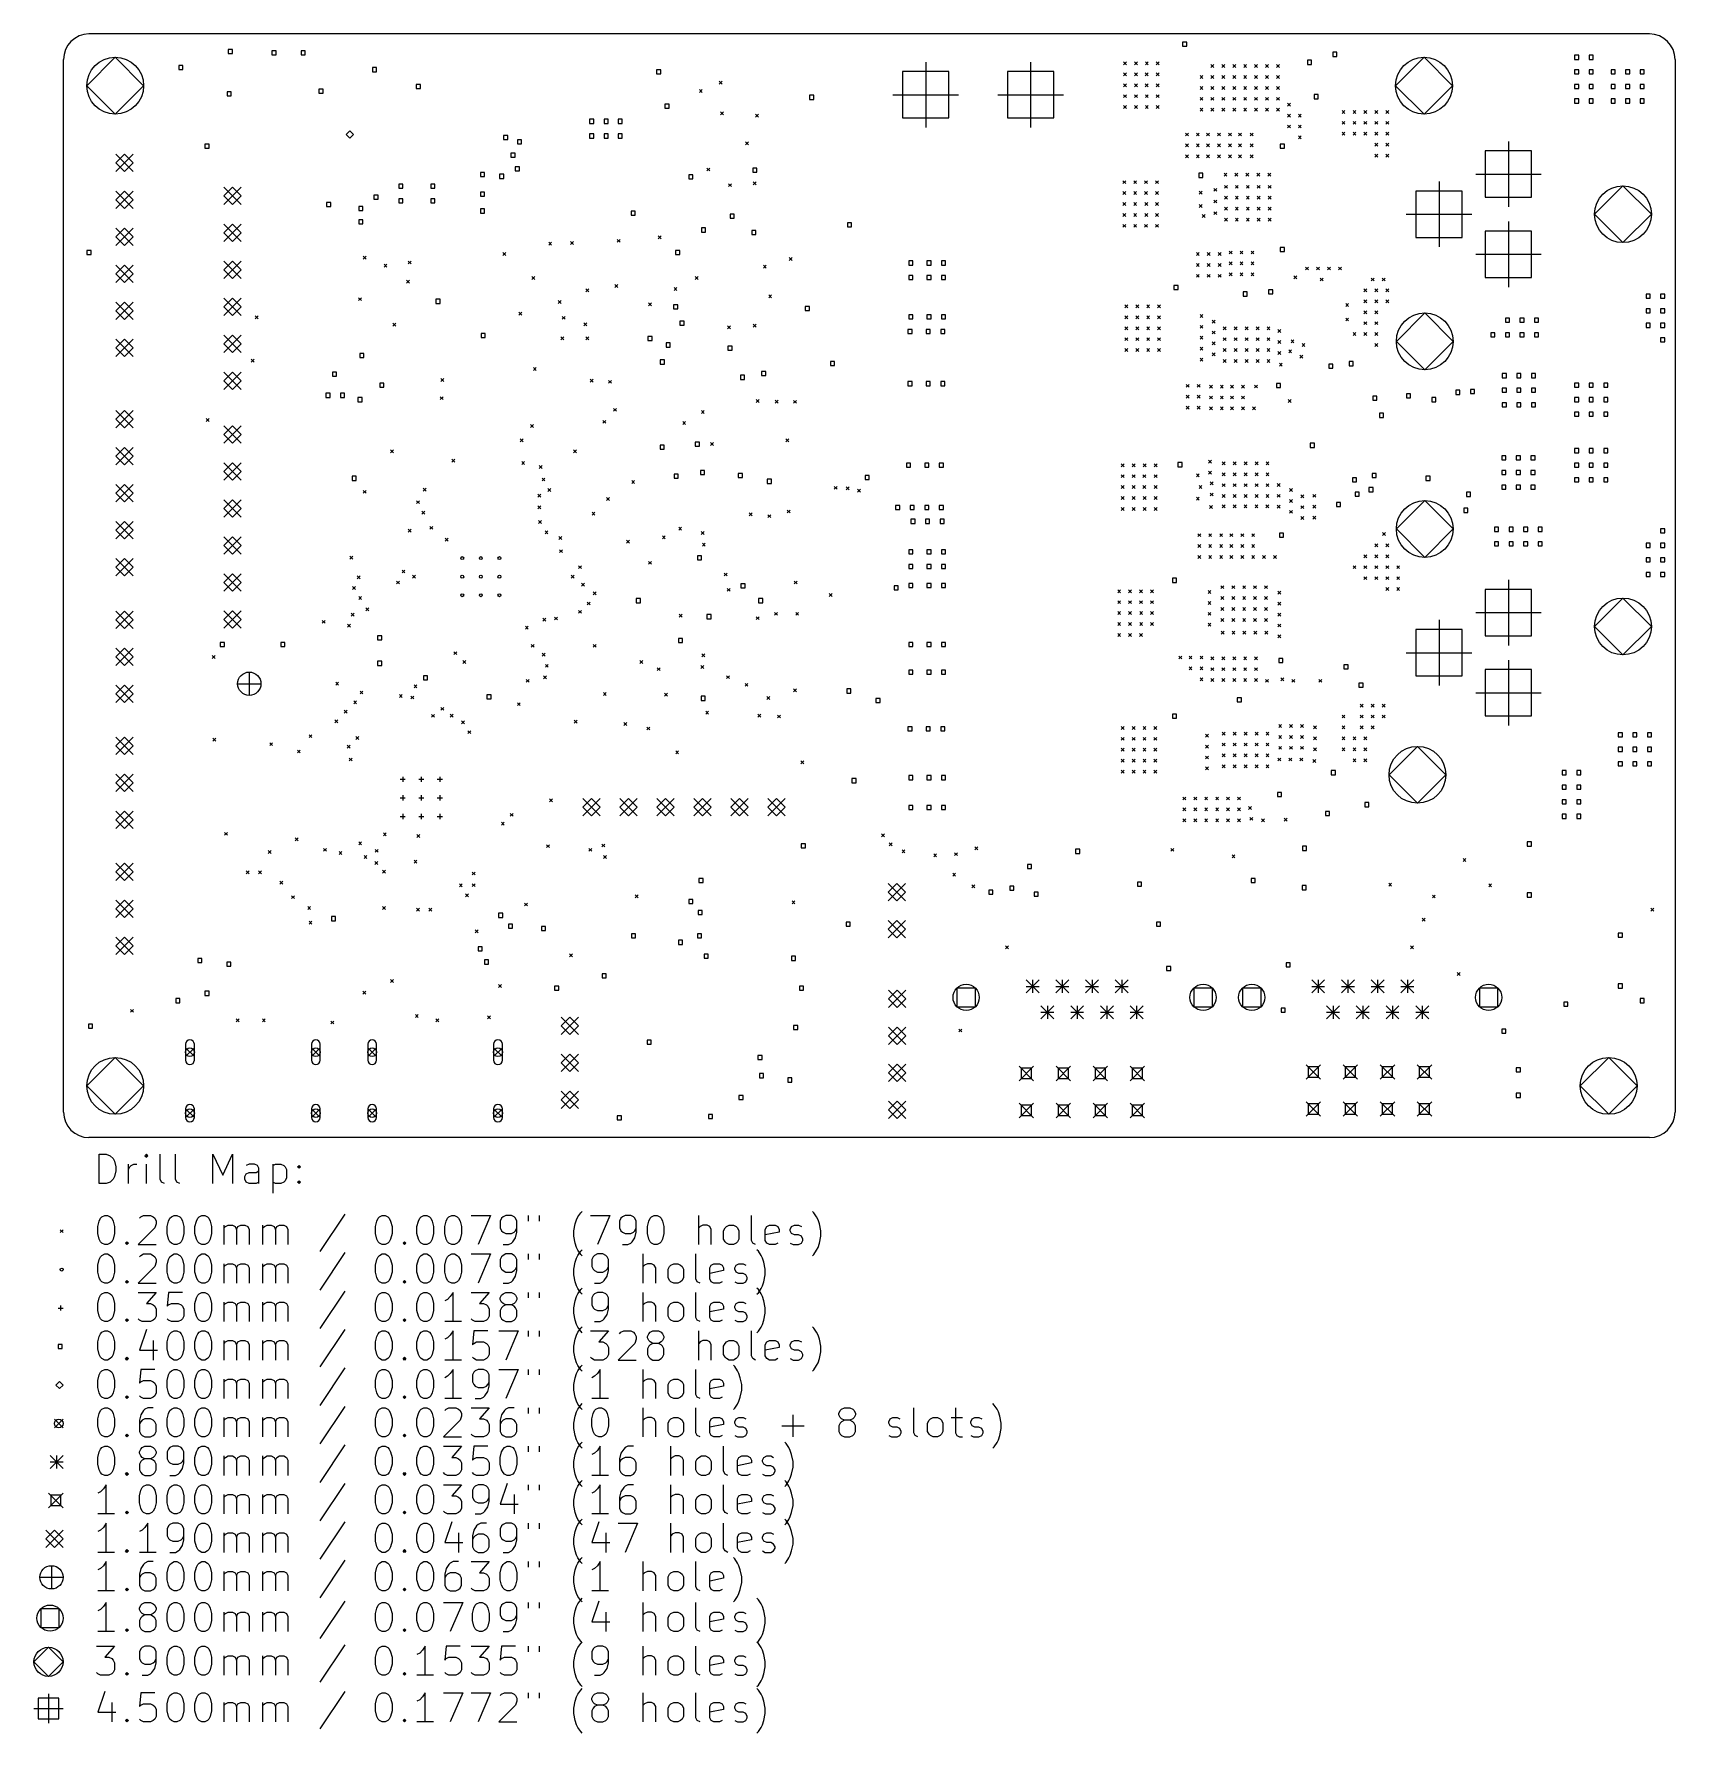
# Model space of a CAD drawing. Extents: x 60 to 173, y -156 to -39.
import ezdxf

# ---------------------------------------------------------------- set-up
doc = ezdxf.new("R2010")
doc.units = 0
doc.layers.add('BLACK', color=7, linetype='CONTINUOUS')

msp = doc.modelspace()

# ---------------------------------------------------------------- linework, layer by layer
at = {"layer": 'BLACK', "linetype": 'CONTINUOUS'}
for p, q in [((171, -38.9), (63.9, -38.9)), ((139.241, -39.4586), (138.959, -39.4586)), ((138.959, -39.4586), (138.959, -39.7414)), ((139.241, -39.7414), (139.241, -39.4586)), ((62.15, -112.9), (62.15, -40.65)), ((65.7, -40.5), (63.75, -42.45)), ((67.65, -42.45), (65.7, -40.5)), ((73.7414, -39.9586), (73.4586, -39.9586)), ((73.4586, -39.9586), (73.4586, -40.2414)), ((73.4586, -40.2414), (73.7414, -40.2414)), ((73.7414, -40.2414), (73.7414, -39.9586)), ((76.7414, -40.0586), (76.4586, -40.0586)), ((76.4586, -40.0586), (76.4586, -40.3414)), ((76.4586, -40.3414), (76.7414, -40.3414)), ((76.7414, -40.3414), (76.7414, -40.0586)), ((78.7414, -40.0586), (78.4586, -40.0586)), ((78.4586, -40.0586), (78.4586, -40.3414)), ((78.4586, -40.3414), (78.7414, -40.3414)), ((78.7414, -40.3414), (78.7414, -40.0586)), ((138.959, -39.7414), (139.241, -39.7414)), ((147.804, -40.7023), (147.521, -40.7023)), ((147.521, -40.7023), (147.521, -40.9852)), ((147.804, -40.9852), (147.804, -40.7023)), ((149.541, -40.1586), (149.259, -40.1586)), ((149.259, -40.1586), (149.259, -40.4414)), ((149.259, -40.4414), (149.541, -40.4414)), ((149.541, -40.4414), (149.541, -40.1586)), ((155.525, -40.5), (153.575, -42.45)), ((157.475, -42.45), (155.525, -40.5)), ((166.141, -40.3586), (165.859, -40.3586)), ((165.859, -40.3586), (165.859, -40.6414)), ((165.859, -40.6414), (166.141, -40.6414)), ((166.141, -40.6414), (166.141, -40.3586)), ((167.141, -40.3586), (166.859, -40.3586)), ((166.859, -40.3586), (166.859, -40.6414)), ((166.859, -40.6414), (167.141, -40.6414)), ((167.141, -40.6414), (167.141, -40.3586)), ((172.75, -40.65), (172.75, -112.9)), ((70.3414, -41.0586), (70.0586, -41.0586)), ((70.0586, -41.0586), (70.0586, -41.3414)), ((70.0586, -41.3414), (70.3414, -41.3414)), ((70.3414, -41.3414), (70.3414, -41.0586)), ((83.6414, -41.2086), (83.3586, -41.2086)), ((83.3586, -41.2086), (83.3586, -41.4914)), ((83.3586, -41.4914), (83.6414, -41.4914)), ((83.6414, -41.4914), (83.6414, -41.2086)), ((103.141, -41.3586), (102.859, -41.3586)), ((102.859, -41.3586), (102.859, -41.6414)), ((102.859, -41.6414), (103.141, -41.6414)), ((103.141, -41.6414), (103.141, -41.3586)), ((122.916, -41.484), (119.734, -41.484)), ((119.734, -41.484), (119.734, -44.666)), ((121.325, -40.825), (121.325, -45.325)), ((122.916, -44.666), (122.916, -41.484)), ((130.116, -41.484), (126.934, -41.484)), ((126.934, -41.484), (126.934, -44.666)), ((128.525, -40.825), (128.525, -45.325)), ((130.116, -44.666), (130.116, -41.484)), ((134.9, -40.82), (135.1, -41.02)), ((135.1, -40.82), (134.9, -41.02)), ((134.9, -41.57), (135.1, -41.77)), ((135.1, -41.57), (134.9, -41.77)), ((135.65, -40.82), (135.85, -41.02)), ((135.85, -40.82), (135.65, -41.02)), ((135.65, -41.57), (135.85, -41.77)), ((135.85, -41.57), (135.65, -41.77)), ((136.382, -41.57), (136.582, -41.77)), ((136.582, -41.57), (136.382, -41.77)), ((136.4, -40.82), (136.6, -41.02)), ((136.6, -40.82), (136.4, -41.02)), ((137.15, -40.82), (137.35, -41.02)), ((137.35, -40.82), (137.15, -41.02)), ((137.15, -41.57), (137.35, -41.77)), ((137.35, -41.57), (137.15, -41.77)), ((140.15, -41.75), (140.35, -41.95)), ((140.35, -41.75), (140.15, -41.95)), ((140.9, -41), (141.1, -41.2)), ((141.1, -41), (140.9, -41.2)), ((140.9, -41.75), (141.1, -41.95)), ((141.1, -41.75), (140.9, -41.95)), ((141.65, -41), (141.85, -41.2)), ((141.85, -41), (141.65, -41.2)), ((141.65, -41.75), (141.85, -41.95)), ((141.85, -41.75), (141.65, -41.95)), ((142.4, -41), (142.6, -41.2)), ((142.6, -41), (142.4, -41.2)), ((142.4, -41.75), (142.6, -41.95)), ((142.6, -41.75), (142.4, -41.95)), ((143.15, -41), (143.35, -41.2)), ((143.35, -41), (143.15, -41.2)), ((143.15, -41.75), (143.35, -41.95)), ((143.35, -41.75), (143.15, -41.95)), ((143.9, -41), (144.1, -41.2)), ((144.1, -41), (143.9, -41.2)), ((143.9, -41.75), (144.1, -41.95)), ((144.1, -41.75), (143.9, -41.95)), ((144.65, -41), (144.85, -41.2)), ((144.85, -41), (144.65, -41.2)), ((144.65, -41.75), (144.85, -41.95)), ((144.85, -41.75), (144.65, -41.95)), ((145.4, -41), (145.6, -41.2)), ((145.6, -41), (145.4, -41.2)), ((145.4, -41.75), (145.6, -41.95)), ((145.6, -41.75), (145.4, -41.95)), ((147.521, -40.9852), (147.804, -40.9852)), ((166.141, -41.3586), (165.859, -41.3586)), ((165.859, -41.3586), (165.859, -41.6414)), ((165.859, -41.6414), (166.141, -41.6414)), ((166.141, -41.6414), (166.141, -41.3586)), ((167.141, -41.3586), (166.859, -41.3586)), ((166.859, -41.3586), (166.859, -41.6414)), ((166.859, -41.6414), (167.141, -41.6414)), ((167.141, -41.6414), (167.141, -41.3586)), ((168.641, -41.3586), (168.359, -41.3586)), ((168.359, -41.3586), (168.359, -41.6414)), ((168.359, -41.6414), (168.641, -41.6414)), ((168.641, -41.6414), (168.641, -41.3586)), ((169.641, -41.3586), (169.359, -41.3586)), ((169.359, -41.3586), (169.359, -41.6414)), ((169.359, -41.6414), (169.641, -41.6414)), ((169.641, -41.6414), (169.641, -41.3586)), ((170.641, -41.3586), (170.359, -41.3586)), ((170.359, -41.3586), (170.359, -41.6414)), ((170.359, -41.6414), (170.641, -41.6414)), ((170.641, -41.6414), (170.641, -41.3586)), ((63.75, -42.45), (65.7, -44.4)), ((65.7, -44.4), (67.65, -42.45)), ((73.6563, -42.8692), (73.3735, -42.8692)), ((73.3735, -42.8692), (73.3735, -43.1521)), ((73.6563, -43.1521), (73.6563, -42.8692)), ((79.9664, -42.6836), (79.6836, -42.6836)), ((79.6836, -42.6836), (79.6836, -42.9664)), ((79.6836, -42.9664), (79.9664, -42.9664)), ((79.9664, -42.9664), (79.9664, -42.6836)), ((86.6414, -42.3586), (86.3586, -42.3586)), ((86.3586, -42.3586), (86.3586, -42.6414)), ((86.3586, -42.6414), (86.6414, -42.6414)), ((86.6414, -42.6414), (86.6414, -42.3586)), ((105.791, -42.7093), (105.991, -42.9093)), ((105.991, -42.7093), (105.791, -42.9093)), ((107.15, -42.15), (107.35, -42.35)), ((107.35, -42.15), (107.15, -42.35)), ((113.641, -43.1086), (113.359, -43.1086)), ((113.359, -43.1086), (113.359, -43.3914)), ((113.641, -43.3914), (113.641, -43.1086)), ((119.075, -43.075), (123.575, -43.075)), ((126.275, -43.075), (130.775, -43.075)), ((134.9, -42.32), (135.1, -42.52)), ((135.1, -42.32), (134.9, -42.52)), ((134.9, -43.07), (135.1, -43.27)), ((135.1, -43.07), (134.9, -43.27)), ((135.65, -42.32), (135.85, -42.52)), ((135.85, -42.32), (135.65, -42.52)), ((135.65, -43.07), (135.85, -43.27)), ((135.85, -43.07), (135.65, -43.27)), ((136.382, -42.32), (136.582, -42.52)), ((136.582, -42.32), (136.382, -42.52)), ((136.4, -43.07), (136.6, -43.27)), ((136.6, -43.07), (136.4, -43.27)), ((137.15, -42.32), (137.35, -42.52)), ((137.35, -42.32), (137.15, -42.52)), ((137.15, -43.07), (137.35, -43.27)), ((137.35, -43.07), (137.15, -43.27)), ((140.15, -42.5), (140.35, -42.7)), ((140.35, -42.5), (140.15, -42.7)), ((140.9, -42.5), (141.1, -42.7)), ((141.1, -42.5), (140.9, -42.7)), ((141.65, -42.5), (141.85, -42.7)), ((141.85, -42.5), (141.65, -42.7)), ((142.4, -42.5), (142.6, -42.7)), ((142.6, -42.5), (142.4, -42.7)), ((143.15, -42.5), (143.35, -42.7)), ((143.35, -42.5), (143.15, -42.7)), ((143.9, -42.5), (144.1, -42.7)), ((144.1, -42.5), (143.9, -42.7)), ((144.65, -42.5), (144.85, -42.7)), ((144.85, -42.5), (144.65, -42.7)), ((145.4, -42.5), (145.6, -42.7)), ((145.6, -42.5), (145.4, -42.7)), ((148.266, -43.0586), (147.983, -43.0586)), ((147.983, -43.0586), (147.983, -43.3414)), ((148.266, -43.3414), (148.266, -43.0586)), ((153.575, -42.45), (155.525, -44.4)), ((155.525, -44.4), (157.475, -42.45)), ((166.141, -42.3586), (165.859, -42.3586)), ((165.859, -42.3586), (165.859, -42.6414)), ((165.859, -42.6414), (166.141, -42.6414)), ((166.141, -42.6414), (166.141, -42.3586)), ((167.141, -42.3586), (166.859, -42.3586)), ((166.859, -42.3586), (166.859, -42.6414)), ((166.859, -42.6414), (167.141, -42.6414)), ((167.141, -42.6414), (167.141, -42.3586)), ((168.641, -42.3586), (168.359, -42.3586)), ((168.359, -42.3586), (168.359, -42.6414)), ((168.359, -42.6414), (168.641, -42.6414)), ((168.641, -42.6414), (168.641, -42.3586)), ((169.641, -42.3586), (169.359, -42.3586)), ((169.359, -42.3586), (169.359, -42.6414)), ((169.359, -42.6414), (169.641, -42.6414)), ((169.641, -42.6414), (169.641, -42.3586)), ((170.641, -42.3586), (170.359, -42.3586)), ((170.359, -42.3586), (170.359, -42.6414)), ((170.359, -42.6414), (170.641, -42.6414)), ((170.641, -42.6414), (170.641, -42.3586)), ((73.3735, -43.1521), (73.6563, -43.1521)), ((103.712, -43.7188), (103.429, -43.7188)), ((103.429, -43.7188), (103.429, -44.0017)), ((103.429, -44.0017), (103.712, -44.0017)), ((103.712, -44.0017), (103.712, -43.7188)), ((107.25, -44.25), (107.45, -44.45)), ((107.45, -44.25), (107.25, -44.45)), ((113.359, -43.3914), (113.641, -43.3914)), ((134.9, -43.82), (135.1, -44.02)), ((135.1, -43.82), (134.9, -44.02)), ((135.65, -43.82), (135.85, -44.02)), ((135.85, -43.82), (135.65, -44.02)), ((136.4, -43.82), (136.6, -44.02)), ((136.6, -43.82), (136.4, -44.02)), ((137.15, -43.82), (137.35, -44.02)), ((137.35, -43.82), (137.15, -44.02)), ((140.15, -43.25), (140.35, -43.45)), ((140.35, -43.25), (140.15, -43.45)), ((140.15, -44), (140.35, -44.2)), ((140.35, -44), (140.15, -44.2)), ((140.9, -43.25), (141.1, -43.45)), ((141.1, -43.25), (140.9, -43.45)), ((140.9, -44), (141.1, -44.2)), ((141.1, -44), (140.9, -44.2)), ((141.65, -43.25), (141.85, -43.45)), ((141.85, -43.25), (141.65, -43.45)), ((141.65, -44), (141.85, -44.2)), ((141.85, -44), (141.65, -44.2)), ((142.4, -43.25), (142.6, -43.45)), ((142.6, -43.25), (142.4, -43.45)), ((142.4, -44), (142.6, -44.2)), ((142.6, -44), (142.4, -44.2)), ((143.15, -43.25), (143.35, -43.45)), ((143.35, -43.25), (143.15, -43.45)), ((143.15, -44), (143.35, -44.2)), ((143.35, -44), (143.15, -44.2)), ((143.9, -43.25), (144.1, -43.45)), ((144.1, -43.25), (143.9, -43.45)), ((143.9, -44), (144.1, -44.2)), ((144.1, -44), (143.9, -44.2)), ((144.65, -43.25), (144.85, -43.45)), ((144.85, -43.25), (144.65, -43.45)), ((144.65, -44), (144.85, -44.2)), ((144.85, -44), (144.65, -44.2)), ((145.4, -43.25), (145.6, -43.45)), ((145.6, -43.25), (145.4, -43.45)), ((145.4, -44), (145.6, -44.2)), ((145.6, -44), (145.4, -44.2)), ((146.15, -43.65), (146.35, -43.85)), ((146.35, -43.65), (146.15, -43.85)), ((147.983, -43.3414), (148.266, -43.3414)), ((149.9, -44.15), (150.1, -44.35)), ((150.1, -44.15), (149.9, -44.35)), ((150.65, -44.15), (150.85, -44.35)), ((150.85, -44.15), (150.65, -44.35)), ((151.4, -44.15), (151.6, -44.35)), ((151.6, -44.15), (151.4, -44.35)), ((152.15, -44.15), (152.35, -44.35)), ((152.35, -44.15), (152.15, -44.35)), ((152.9, -44.15), (153.1, -44.35)), ((153.1, -44.15), (152.9, -44.35)), ((166.141, -43.3586), (165.859, -43.3586)), ((165.859, -43.3586), (165.859, -43.6414)), ((165.859, -43.6414), (166.141, -43.6414)), ((166.141, -43.6414), (166.141, -43.3586)), ((167.141, -43.3586), (166.859, -43.3586)), ((166.859, -43.3586), (166.859, -43.6414)), ((166.859, -43.6414), (167.141, -43.6414)), ((167.141, -43.6414), (167.141, -43.3586)), ((168.641, -43.3586), (168.359, -43.3586)), ((168.359, -43.3586), (168.359, -43.6414)), ((168.359, -43.6414), (168.641, -43.6414)), ((168.641, -43.6414), (168.641, -43.3586)), ((169.641, -43.3586), (169.359, -43.3586)), ((169.359, -43.3586), (169.359, -43.6414)), ((169.359, -43.6414), (169.641, -43.6414)), ((169.641, -43.6414), (169.641, -43.3586)), ((170.641, -43.3586), (170.359, -43.3586)), ((170.359, -43.3586), (170.359, -43.6414)), ((170.359, -43.6414), (170.641, -43.6414)), ((170.641, -43.6414), (170.641, -43.3586)), ((98.5414, -44.7586), (98.2586, -44.7586)), ((98.2586, -44.7586), (98.2586, -45.0414)), ((98.2586, -45.0414), (98.5414, -45.0414)), ((98.5414, -45.0414), (98.5414, -44.7586)), ((99.5414, -44.7586), (99.2586, -44.7586)), ((99.2586, -44.7586), (99.2586, -45.0414)), ((99.2586, -45.0414), (99.5414, -45.0414)), ((99.5414, -45.0414), (99.5414, -44.7586)), ((100.491, -44.7586), (100.209, -44.7586)), ((100.209, -44.7586), (100.209, -45.0414)), ((100.209, -45.0414), (100.491, -45.0414)), ((100.491, -45.0414), (100.491, -44.7586)), ((109.65, -44.4), (109.85, -44.6)), ((109.85, -44.4), (109.65, -44.6)), ((119.734, -44.666), (122.916, -44.666)), ((126.934, -44.666), (130.116, -44.666)), ((146.15, -44.4), (146.35, -44.6)), ((146.35, -44.4), (146.15, -44.6)), ((146.15, -45.15), (146.35, -45.35)), ((146.35, -45.15), (146.15, -45.35)), ((146.9, -44.4), (147.1, -44.6)), ((147.1, -44.4), (146.9, -44.6)), ((146.9, -45.15), (147.1, -45.35)), ((147.1, -45.15), (146.9, -45.35)), ((149.9, -44.9), (150.1, -45.1)), ((150.1, -44.9), (149.9, -45.1)), ((150.65, -44.9), (150.85, -45.1)), ((150.85, -44.9), (150.65, -45.1)), ((151.4, -44.9), (151.6, -45.1)), ((151.6, -44.9), (151.4, -45.1)), ((152.15, -44.9), (152.35, -45.1)), ((152.35, -44.9), (152.15, -45.1)), ((152.9, -44.9), (153.1, -45.1)), ((153.1, -44.9), (152.9, -45.1)), ((72.1414, -46.4586), (71.8586, -46.4586)), ((71.8586, -46.4586), (71.8586, -46.7414)), ((72.1414, -46.7414), (72.1414, -46.4586)), ((81.8, -45.55), (81.55, -45.8)), ((81.55, -45.8), (81.8, -46.05)), ((82.05, -45.8), (81.8, -45.55)), ((81.8, -46.05), (82.05, -45.8)), ((92.6414, -45.8586), (92.3586, -45.8586)), ((92.3586, -45.8586), (92.3586, -46.1414)), ((92.3586, -46.1414), (92.6414, -46.1414)), ((92.6414, -46.1414), (92.6414, -45.8586)), ((93.5914, -46.1586), (93.3086, -46.1586)), ((93.3086, -46.1586), (93.3086, -46.4414)), ((93.3086, -46.4414), (93.5914, -46.4414)), ((93.5914, -46.4414), (93.5914, -46.1586)), ((98.5414, -45.7586), (98.2586, -45.7586)), ((98.2586, -45.7586), (98.2586, -46.0414)), ((98.2586, -46.0414), (98.5414, -46.0414)), ((98.5414, -46.0414), (98.5414, -45.7586)), ((99.5414, -45.7586), (99.2586, -45.7586)), ((99.2586, -45.7586), (99.2586, -46.0414)), ((99.2586, -46.0414), (99.5414, -46.0414)), ((99.5414, -46.0414), (99.5414, -45.7586)), ((100.491, -45.7586), (100.209, -45.7586)), ((100.209, -45.7586), (100.209, -46.0414)), ((100.209, -46.0414), (100.491, -46.0414)), ((100.491, -46.0414), (100.491, -45.7586)), ((108.965, -46.3), (109.165, -46.5)), ((109.165, -46.3), (108.965, -46.5)), ((139.15, -45.7), (139.35, -45.9)), ((139.35, -45.7), (139.15, -45.9)), ((139.15, -46.45), (139.35, -46.65)), ((139.35, -46.45), (139.15, -46.65)), ((139.9, -45.7), (140.1, -45.9)), ((140.1, -45.7), (139.9, -45.9)), ((139.9, -46.45), (140.1, -46.65)), ((140.1, -46.45), (139.9, -46.65)), ((140.6, -45.7), (140.8, -45.9)), ((140.8, -45.7), (140.6, -45.9)), ((140.6, -46.45), (140.8, -46.65)), ((140.8, -46.45), (140.6, -46.65)), ((141.35, -45.7), (141.55, -45.9)), ((141.55, -45.7), (141.35, -45.9)), ((141.35, -46.45), (141.55, -46.65)), ((141.55, -46.45), (141.35, -46.65)), ((142.1, -45.7), (142.3, -45.9)), ((142.3, -45.7), (142.1, -45.9)), ((142.1, -46.45), (142.3, -46.65)), ((142.3, -46.45), (142.1, -46.65)), ((142.8, -45.7), (143, -45.9)), ((143, -45.7), (142.8, -45.9)), ((142.8, -46.45), (143, -46.65)), ((143, -46.45), (142.8, -46.65)), ((143.6, -45.7), (143.8, -45.9)), ((143.8, -45.7), (143.6, -45.9)), ((143.6, -46.45), (143.8, -46.65)), ((143.8, -46.45), (143.6, -46.65)), ((145.941, -46.4586), (145.659, -46.4586)), ((145.659, -46.4586), (145.659, -46.7414)), ((145.941, -46.7414), (145.941, -46.4586)), ((146.9, -45.9), (147.1, -46.1)), ((147.1, -45.9), (146.9, -46.1)), ((149.9, -45.65), (150.1, -45.85)), ((150.1, -45.65), (149.9, -45.85)), ((150.65, -45.65), (150.85, -45.85)), ((150.85, -45.65), (150.65, -45.85)), ((151.4, -45.65), (151.6, -45.85)), ((151.6, -45.65), (151.4, -45.85)), ((152.15, -45.65), (152.35, -45.85)), ((152.35, -45.65), (152.15, -45.85)), ((152.15, -46.4), (152.35, -46.6)), ((152.35, -46.4), (152.15, -46.6)), ((152.9, -45.65), (153.1, -45.85)), ((153.1, -45.65), (152.9, -45.85)), ((152.9, -46.4), (153.1, -46.6)), ((153.1, -46.4), (152.9, -46.6)), ((161.32, -46.27), (161.32, -50.77)), ((65.745, -47.141), (66.935, -48.331)), ((66.935, -47.141), (65.745, -48.331)), ((66.34, -47.141), (65.745, -47.736)), ((65.745, -47.736), (66.34, -48.331)), ((66.935, -47.736), (66.34, -47.141)), ((66.34, -48.331), (66.935, -47.736)), ((71.8586, -46.7414), (72.1414, -46.7414)), ((93.1414, -47.0836), (92.8586, -47.0836)), ((92.8586, -47.0836), (92.8586, -47.3664)), ((92.8586, -47.3664), (93.1414, -47.3664)), ((93.1414, -47.3664), (93.1414, -47.0836)), ((139.15, -47.2), (139.35, -47.4)), ((139.35, -47.2), (139.15, -47.4)), ((139.9, -47.2), (140.1, -47.4)), ((140.1, -47.2), (139.9, -47.4)), ((140.6, -47.2), (140.8, -47.4)), ((140.8, -47.2), (140.6, -47.4)), ((141.35, -47.2), (141.55, -47.4)), ((141.55, -47.2), (141.35, -47.4)), ((142.1, -47.2), (142.3, -47.4)), ((142.3, -47.2), (142.1, -47.4)), ((142.8, -47.2), (143, -47.4)), ((143, -47.2), (142.8, -47.4)), ((143.6, -47.2), (143.8, -47.4)), ((143.8, -47.2), (143.6, -47.4)), ((145.659, -46.7414), (145.941, -46.7414)), ((152.15, -47.15), (152.35, -47.35)), ((152.35, -47.15), (152.15, -47.35)), ((152.9, -47.15), (153.1, -47.35)), ((153.1, -47.15), (152.9, -47.35)), ((162.911, -46.929), (159.729, -46.929)), ((159.729, -46.929), (159.729, -50.111)), ((162.911, -50.111), (162.911, -46.929)), ((91.0414, -48.4086), (90.7586, -48.4086)), ((90.7586, -48.4086), (90.7586, -48.6914)), ((90.7586, -48.6914), (91.0414, -48.6914)), ((91.0414, -48.6914), (91.0414, -48.4086)), ((92.3664, -48.5336), (92.0836, -48.5336)), ((92.0836, -48.5336), (92.0836, -48.8164)), ((92.0836, -48.8164), (92.3664, -48.8164)), ((92.3664, -48.8164), (92.3664, -48.5336)), ((93.4414, -48.0086), (93.1586, -48.0086)), ((93.1586, -48.0086), (93.1586, -48.2914)), ((93.1586, -48.2914), (93.4414, -48.2914)), ((93.4414, -48.2914), (93.4414, -48.0086)), ((105.341, -48.5586), (105.059, -48.5586)), ((105.059, -48.5586), (105.059, -48.8414)), ((105.059, -48.8414), (105.341, -48.8414)), ((105.341, -48.8414), (105.341, -48.5586)), ((106.3, -48.1), (106.5, -48.3)), ((106.5, -48.1), (106.3, -48.3)), ((109.741, -48.1086), (109.459, -48.1086)), ((109.459, -48.1086), (109.459, -48.3914)), ((109.459, -48.3914), (109.741, -48.3914)), ((109.741, -48.3914), (109.741, -48.1086)), ((134.85, -48.97), (135.05, -49.17)), ((135.05, -48.97), (134.85, -49.17)), ((135.6, -48.97), (135.8, -49.17)), ((135.8, -48.97), (135.6, -49.17)), ((136.35, -48.97), (136.55, -49.17)), ((136.55, -48.97), (136.35, -49.17)), ((137.1, -48.97), (137.3, -49.17)), ((137.3, -48.97), (137.1, -49.17)), ((140.341, -48.4586), (140.059, -48.4586)), ((140.059, -48.4586), (140.059, -48.7414)), ((140.059, -48.7414), (140.341, -48.7414)), ((140.341, -48.7414), (140.341, -48.4586)), ((141.8, -48.45), (142, -48.65)), ((142, -48.45), (141.8, -48.65)), ((142.55, -48.45), (142.75, -48.65)), ((142.75, -48.45), (142.55, -48.65)), ((143.3, -48.45), (143.5, -48.65)), ((143.5, -48.45), (143.3, -48.65)), ((144.05, -48.45), (144.25, -48.65)), ((144.25, -48.45), (144.05, -48.65)), ((144.8, -48.45), (145, -48.65)), ((145, -48.45), (144.8, -48.65)), ((159.07, -48.52), (163.57, -48.52)), ((65.745, -49.681), (66.935, -50.871)), ((66.935, -49.681), (65.745, -50.871)), ((66.34, -49.681), (65.745, -50.276)), ((66.935, -50.276), (66.34, -49.681)), ((73.145, -49.405), (74.335, -50.595)), ((74.335, -49.405), (73.145, -50.595)), ((73.74, -49.405), (73.145, -50)), ((73.145, -50), (73.74, -50.595)), ((74.335, -50), (73.74, -49.405)), ((73.74, -50.595), (74.335, -50)), ((83.7414, -49.9586), (83.4586, -49.9586)), ((83.4586, -49.9586), (83.4586, -50.2414)), ((83.7414, -50.2414), (83.7414, -49.9586)), ((85.4414, -49.2086), (85.1586, -49.2086)), ((85.1586, -49.2086), (85.1586, -49.4914)), ((85.1586, -49.4914), (85.4414, -49.4914)), ((85.4414, -49.4914), (85.4414, -49.2086)), ((87.6414, -49.2086), (87.3586, -49.2086)), ((87.3586, -49.2086), (87.3586, -49.4914)), ((87.3586, -49.4914), (87.6414, -49.4914)), ((87.6414, -49.4914), (87.6414, -49.2086)), ((91.0414, -49.7586), (90.7586, -49.7586)), ((90.7586, -49.7586), (90.7586, -50.0414)), ((90.7586, -50.0414), (91.0414, -50.0414)), ((91.0414, -50.0414), (91.0414, -49.7586)), ((107.795, -49.1794), (107.995, -49.3794)), ((107.995, -49.1794), (107.795, -49.3794)), ((109.489, -49.0541), (109.689, -49.2541)), ((109.689, -49.0541), (109.489, -49.2541)), ((134.85, -49.72), (135.05, -49.92)), ((135.05, -49.72), (134.85, -49.92)), ((135.6, -49.72), (135.8, -49.92)), ((135.8, -49.72), (135.6, -49.92)), ((136.35, -49.72), (136.55, -49.92)), ((136.55, -49.72), (136.35, -49.92)), ((137.1, -49.72), (137.3, -49.92)), ((137.3, -49.72), (137.1, -49.92)), ((140.1, -49.7), (140.3, -49.9)), ((140.3, -49.7), (140.1, -49.9)), ((141.1, -49.5), (141.3, -49.7)), ((141.3, -49.5), (141.1, -49.7)), ((141.83, -49.2891), (142.03, -49.4891)), ((142.03, -49.2891), (141.83, -49.4891)), ((141.83, -50.0391), (142.03, -50.2391)), ((142.03, -50.0391), (141.83, -50.2391)), ((142.58, -49.2891), (142.78, -49.4891)), ((142.78, -49.2891), (142.58, -49.4891)), ((142.58, -50.0391), (142.78, -50.2391)), ((142.78, -50.0391), (142.58, -50.2391)), ((143.33, -49.2891), (143.53, -49.4891)), ((143.53, -49.2891), (143.33, -49.4891)), ((143.33, -50.0391), (143.53, -50.2391)), ((143.53, -50.0391), (143.33, -50.2391)), ((144.08, -49.2891), (144.28, -49.4891)), ((144.28, -49.2891), (144.08, -49.4891)), ((144.08, -50.0391), (144.28, -50.2391)), ((144.28, -50.0391), (144.08, -50.2391)), ((144.83, -49.2891), (145.03, -49.4891)), ((145.03, -49.2891), (144.83, -49.4891)), ((144.83, -50.0391), (145.03, -50.2391)), ((145.03, -50.0391), (144.83, -50.2391)), ((158.151, -49.679), (154.969, -49.679)), ((154.969, -49.679), (154.969, -52.861)), ((156.56, -49.02), (156.56, -53.52)), ((158.151, -52.861), (158.151, -49.679)), ((159.729, -50.111), (162.911, -50.111)), ((169.175, -49.32), (167.225, -51.27)), ((171.125, -51.27), (169.175, -49.32)), ((65.745, -50.276), (66.34, -50.871)), ((66.34, -50.871), (66.935, -50.276)), ((80.4914, -50.4586), (80.2086, -50.4586)), ((80.2086, -50.4586), (80.2086, -50.7414)), ((80.2086, -50.7414), (80.4914, -50.7414)), ((80.4914, -50.7414), (80.4914, -50.4586)), ((82.6914, -50.7336), (82.4086, -50.7336)), ((82.4086, -50.7336), (82.4086, -51.0164)), ((82.4086, -51.0164), (82.6914, -51.0164)), ((82.6914, -51.0164), (82.6914, -50.7336)), ((83.4586, -50.2414), (83.7414, -50.2414)), ((85.4414, -50.2086), (85.1586, -50.2086)), ((85.1586, -50.2086), (85.1586, -50.4914)), ((85.1586, -50.4914), (85.4414, -50.4914)), ((85.4414, -50.4914), (85.4414, -50.2086)), ((87.6414, -50.2086), (87.3586, -50.2086)), ((87.3586, -50.2086), (87.3586, -50.4914)), ((87.3586, -50.4914), (87.6414, -50.4914)), ((87.6414, -50.4914), (87.6414, -50.2086)), ((91.0414, -50.9086), (90.7586, -50.9086)), ((90.7586, -50.9086), (90.7586, -51.1914)), ((90.7586, -51.1914), (91.0414, -51.1914)), ((91.0414, -51.1914), (91.0414, -50.9086)), ((101.391, -51.0586), (101.109, -51.0586)), ((101.109, -51.0586), (101.109, -51.3414)), ((101.391, -51.3414), (101.391, -51.0586)), ((108.176, -51.2586), (107.893, -51.2586)), ((107.893, -51.2586), (107.893, -51.5414)), ((108.176, -51.5414), (108.176, -51.2586)), ((134.85, -50.47), (135.05, -50.67)), ((135.05, -50.47), (134.85, -50.67)), ((134.85, -51.22), (135.05, -51.42)), ((135.05, -51.22), (134.85, -51.42)), ((135.6, -50.47), (135.8, -50.67)), ((135.8, -50.47), (135.6, -50.67)), ((135.6, -51.22), (135.8, -51.42)), ((135.8, -51.22), (135.6, -51.42)), ((136.362, -50.47), (136.562, -50.67)), ((136.562, -50.47), (136.362, -50.67)), ((136.362, -51.22), (136.562, -51.42)), ((136.562, -51.22), (136.362, -51.42)), ((137.1, -50.47), (137.3, -50.67)), ((137.3, -50.47), (137.1, -50.67)), ((137.1, -51.22), (137.3, -51.42)), ((137.3, -51.22), (137.1, -51.42)), ((140.1, -50.6), (140.3, -50.8)), ((140.3, -50.6), (140.1, -50.8)), ((140.3, -51.3), (140.5, -51.5)), ((140.5, -51.3), (140.3, -51.5)), ((141.1, -50.3), (141.3, -50.5)), ((141.3, -50.3), (141.1, -50.5)), ((141.1, -51.1), (141.3, -51.3)), ((141.3, -51.1), (141.1, -51.3)), ((141.83, -50.7891), (142.03, -50.9891)), ((142.03, -50.7891), (141.83, -50.9891)), ((142.58, -50.7891), (142.78, -50.9891)), ((142.78, -50.7891), (142.58, -50.9891)), ((143.33, -50.7891), (143.53, -50.9891)), ((143.53, -50.7891), (143.33, -50.9891)), ((144.08, -50.7891), (144.28, -50.9891)), ((144.28, -50.7891), (144.08, -50.9891)), ((144.83, -50.7891), (145.03, -50.9891)), ((145.03, -50.7891), (144.83, -50.9891)), ((154.31, -51.27), (158.81, -51.27)), ((167.225, -51.27), (169.175, -53.22)), ((169.175, -53.22), (171.125, -51.27)), ((65.745, -52.221), (66.935, -53.411)), ((66.935, -52.221), (65.745, -53.411)), ((66.34, -52.221), (65.745, -52.816)), ((66.935, -52.816), (66.34, -52.221)), ((73.145, -51.945), (74.335, -53.135)), ((74.335, -51.945), (73.145, -53.135)), ((73.74, -51.945), (73.145, -52.54)), ((74.335, -52.54), (73.74, -51.945)), ((82.6914, -51.6586), (82.4086, -51.6586)), ((82.4086, -51.6586), (82.4086, -51.9414)), ((82.4086, -51.9414), (82.6914, -51.9414)), ((82.6914, -51.9414), (82.6914, -51.6586)), ((101.109, -51.3414), (101.391, -51.3414)), ((106.213, -52.2118), (105.93, -52.2118)), ((105.93, -52.2118), (105.93, -52.4947)), ((106.213, -52.4947), (106.213, -52.2118)), ((107.893, -51.5414), (108.176, -51.5414)), ((109.671, -52.3886), (109.389, -52.3886)), ((109.389, -52.3886), (109.389, -52.6714)), ((109.671, -52.6714), (109.671, -52.3886)), ((116.241, -51.8591), (115.959, -51.8591)), ((115.959, -51.8591), (115.959, -52.1419)), ((115.959, -52.1419), (116.241, -52.1419)), ((116.241, -52.1419), (116.241, -51.8591)), ((134.85, -51.97), (135.05, -52.17)), ((135.05, -51.97), (134.85, -52.17)), ((135.6, -51.97), (135.8, -52.17)), ((135.8, -51.97), (135.6, -52.17)), ((136.35, -51.97), (136.55, -52.17)), ((136.55, -51.97), (136.35, -52.17)), ((137.1, -51.97), (137.3, -52.17)), ((137.3, -51.97), (137.1, -52.17)), ((141.83, -51.5391), (142.03, -51.7391)), ((142.03, -51.5391), (141.83, -51.7391)), ((142.58, -51.5391), (142.78, -51.7391)), ((142.78, -51.5391), (142.58, -51.7391)), ((143.33, -51.5391), (143.53, -51.7391)), ((143.53, -51.5391), (143.33, -51.7391)), ((144.08, -51.5391), (144.28, -51.7391)), ((144.28, -51.5391), (144.08, -51.7391)), ((144.83, -51.5391), (145.03, -51.7391)), ((145.03, -51.5391), (144.83, -51.7391)), ((162.911, -52.429), (159.729, -52.429)), ((159.729, -52.429), (159.729, -55.611)), ((161.32, -51.77), (161.32, -56.27)), ((162.911, -55.611), (162.911, -52.429)), ((65.745, -52.816), (66.34, -53.411)), ((66.34, -53.411), (66.935, -52.816)), ((73.145, -52.54), (73.74, -53.135)), ((73.74, -53.135), (74.335, -52.54)), ((95.45, -53.2), (95.65, -53.4)), ((95.65, -53.2), (95.45, -53.4)), ((96.95, -53.15), (97.15, -53.35)), ((97.15, -53.15), (96.95, -53.35)), ((100.15, -53), (100.35, -53.2)), ((100.35, -53), (100.15, -53.2)), ((102.968, -52.7572), (103.168, -52.9572)), ((103.168, -52.7572), (102.968, -52.9572)), ((105.93, -52.4947), (106.213, -52.4947)), ((109.389, -52.6714), (109.671, -52.6714)), ((145.941, -53.5586), (145.659, -53.5586)), ((145.659, -53.5586), (145.659, -53.8414)), ((145.941, -53.8414), (145.941, -53.5586)), ((154.969, -52.861), (158.151, -52.861)), ((64.0414, -53.7586), (63.7586, -53.7586)), ((63.7586, -53.7586), (63.7586, -54.0414)), ((63.7586, -54.0414), (64.0414, -54.0414)), ((64.0414, -54.0414), (64.0414, -53.7586)), ((65.745, -54.761), (66.935, -55.951)), ((66.935, -54.761), (65.745, -55.951)), ((66.34, -54.761), (65.745, -55.356)), ((66.935, -55.356), (66.34, -54.761)), ((73.145, -54.485), (74.335, -55.675)), ((74.335, -54.485), (73.145, -55.675)), ((73.74, -54.485), (73.145, -55.08)), ((74.335, -55.08), (73.74, -54.485)), ((82.7238, -54.1545), (82.9238, -54.3545)), ((82.9238, -54.1545), (82.7238, -54.3545)), ((84.15, -54.7), (84.35, -54.9)), ((84.35, -54.7), (84.15, -54.9)), ((85.8033, -54.4835), (86.0033, -54.6835)), ((86.0033, -54.4835), (85.8033, -54.6835)), ((92.3, -53.9005), (92.5, -54.1005)), ((92.5, -53.9005), (92.3, -54.1005)), ((104.442, -53.7586), (104.159, -53.7586)), ((104.159, -53.7586), (104.159, -54.0414)), ((104.159, -54.0414), (104.442, -54.0414)), ((104.442, -54.0414), (104.442, -53.7586)), ((110.185, -54.775), (110.385, -54.975)), ((110.385, -54.775), (110.185, -54.975)), ((111.95, -54.25), (112.15, -54.45)), ((112.15, -54.25), (111.95, -54.45)), ((120.441, -54.4786), (120.159, -54.4786)), ((120.159, -54.4786), (120.159, -54.7614)), ((120.159, -54.7614), (120.441, -54.7614)), ((120.441, -54.7614), (120.441, -54.4786)), ((121.691, -54.4786), (121.409, -54.4786)), ((121.409, -54.4786), (121.409, -54.7614)), ((121.409, -54.7614), (121.691, -54.7614)), ((121.691, -54.7614), (121.691, -54.4786)), ((122.691, -54.4786), (122.409, -54.4786)), ((122.409, -54.4786), (122.409, -54.7614)), ((122.409, -54.7614), (122.691, -54.7614)), ((122.691, -54.7614), (122.691, -54.4786)), ((139.9, -53.9), (140.1, -54.1)), ((140.1, -53.9), (139.9, -54.1)), ((139.9, -54.65), (140.1, -54.85)), ((140.1, -54.65), (139.9, -54.85)), ((140.65, -53.9), (140.85, -54.1)), ((140.85, -53.9), (140.65, -54.1)), ((140.65, -54.65), (140.85, -54.85)), ((140.85, -54.65), (140.65, -54.85)), ((141.4, -53.9), (141.6, -54.1)), ((141.6, -53.9), (141.4, -54.1)), ((141.4, -54.65), (141.6, -54.85)), ((141.6, -54.65), (141.4, -54.85)), ((142.15, -53.8), (142.35, -54)), ((142.35, -53.8), (142.15, -54)), ((142.15, -54.55), (142.35, -54.75)), ((142.35, -54.55), (142.15, -54.75)), ((142.9, -53.8), (143.1, -54)), ((143.1, -53.8), (142.9, -54)), ((142.9, -54.55), (143.1, -54.75)), ((143.1, -54.55), (142.9, -54.75)), ((143.65, -53.8), (143.85, -54)), ((143.85, -53.8), (143.65, -54)), ((143.65, -54.55), (143.85, -54.75)), ((143.85, -54.55), (143.65, -54.75)), ((145.659, -53.8414), (145.941, -53.8414)), ((159.07, -54.02), (163.57, -54.02)), ((65.745, -55.356), (66.34, -55.951)), ((66.34, -55.951), (66.935, -55.356)), ((73.145, -55.08), (73.74, -55.675)), ((73.74, -55.675), (74.335, -55.08)), ((85.7, -55.8), (85.9, -56)), ((85.9, -55.8), (85.7, -56)), ((94.3, -55.55), (94.5, -55.75)), ((94.5, -55.55), (94.3, -55.75)), ((105.5, -55.55), (105.7, -55.75)), ((105.7, -55.55), (105.5, -55.75)), ((120.441, -55.4786), (120.159, -55.4786)), ((120.159, -55.4786), (120.159, -55.7614)), ((120.159, -55.7614), (120.441, -55.7614)), ((120.441, -55.7614), (120.441, -55.4786)), ((121.691, -55.4786), (121.409, -55.4786)), ((121.409, -55.4786), (121.409, -55.7614)), ((121.409, -55.7614), (121.691, -55.7614)), ((121.691, -55.7614), (121.691, -55.4786)), ((122.691, -55.4786), (122.409, -55.4786)), ((122.409, -55.4786), (122.409, -55.7614)), ((122.409, -55.7614), (122.691, -55.7614)), ((122.691, -55.7614), (122.691, -55.4786)), ((139.9, -55.4), (140.1, -55.6)), ((140.1, -55.4), (139.9, -55.6)), ((140.65, -55.4), (140.85, -55.6)), ((140.85, -55.4), (140.65, -55.6)), ((141.4, -55.4), (141.6, -55.6)), ((141.6, -55.4), (141.4, -55.6)), ((142.15, -55.3), (142.35, -55.5)), ((142.35, -55.3), (142.15, -55.5)), ((142.9, -55.3), (143.1, -55.5)), ((143.1, -55.3), (142.9, -55.5)), ((143.65, -55.3), (143.85, -55.5)), ((143.85, -55.3), (143.65, -55.5)), ((146.6, -55.5), (146.8, -55.7)), ((146.8, -55.5), (146.6, -55.7)), ((147.4, -54.9), (147.6, -55.1)), ((147.6, -54.9), (147.4, -55.1)), ((148.15, -54.9), (148.35, -55.1)), ((148.35, -54.9), (148.15, -55.1)), ((148.4, -55.65), (148.6, -55.85)), ((148.6, -55.65), (148.4, -55.85)), ((148.9, -54.9), (149.1, -55.1)), ((149.1, -54.9), (148.9, -55.1)), ((149.65, -54.9), (149.85, -55.1)), ((149.85, -54.9), (149.65, -55.1)), ((151.9, -55.65), (152.1, -55.85)), ((152.1, -55.65), (151.9, -55.85)), ((152.65, -55.65), (152.85, -55.85)), ((152.85, -55.65), (152.65, -55.85)), ((159.729, -55.611), (162.911, -55.611)), ((73.145, -57.025), (74.335, -58.215)), ((74.335, -57.025), (73.145, -58.215)), ((73.74, -57.025), (73.145, -57.62)), ((74.335, -57.62), (73.74, -57.025)), ((82.4, -57), (82.6, -57.2)), ((82.6, -57), (82.4, -57.2)), ((87.9914, -57.1086), (87.7086, -57.1086)), ((87.7086, -57.1086), (87.7086, -57.3914)), ((87.9914, -57.3914), (87.9914, -57.1086)), ((98, -56.4), (98.2, -56.6)), ((98.2, -56.4), (98, -56.6)), ((100, -56.1), (100.2, -56.3)), ((100.2, -56.1), (100, -56.3)), ((104.05, -56.3), (104.25, -56.5)), ((104.25, -56.3), (104.05, -56.5)), ((110.55, -56.8), (110.75, -57)), ((110.75, -56.8), (110.55, -57)), ((138.641, -56.1586), (138.359, -56.1586)), ((138.359, -56.1586), (138.359, -56.4414)), ((138.359, -56.4414), (138.641, -56.4414)), ((138.641, -56.4414), (138.641, -56.1586)), ((143.391, -56.6086), (143.109, -56.6086)), ((143.109, -56.6086), (143.109, -56.8914)), ((143.109, -56.8914), (143.391, -56.8914)), ((143.391, -56.8914), (143.391, -56.6086)), ((145.141, -56.4586), (144.859, -56.4586)), ((144.859, -56.4586), (144.859, -56.7414)), ((144.859, -56.7414), (145.141, -56.7414)), ((145.141, -56.7414), (145.141, -56.4586)), ((151.4, -56.4), (151.6, -56.6)), ((151.6, -56.4), (151.4, -56.6)), ((152.15, -56.4), (152.35, -56.6)), ((152.35, -56.4), (152.15, -56.6)), ((152.9, -56.4), (153.1, -56.6)), ((153.1, -56.4), (152.9, -56.6)), ((171.041, -56.7586), (170.759, -56.7586)), ((170.759, -56.7586), (170.759, -57.0414)), ((170.759, -57.0414), (171.041, -57.0414)), ((171.041, -57.0414), (171.041, -56.7586)), ((172.041, -56.7586), (171.759, -56.7586)), ((171.759, -56.7586), (171.759, -57.0414)), ((171.759, -57.0414), (172.041, -57.0414)), ((172.041, -57.0414), (172.041, -56.7586)), ((65.745, -57.301), (66.935, -58.491)), ((66.935, -57.301), (65.745, -58.491)), ((66.34, -57.301), (65.745, -57.896)), ((65.745, -57.896), (66.34, -58.491)), ((66.935, -57.896), (66.34, -57.301)), ((66.34, -58.491), (66.935, -57.896)), ((73.145, -57.62), (73.74, -58.215)), ((73.74, -58.215), (74.335, -57.62)), ((75.3, -58.25), (75.5, -58.45)), ((75.5, -58.25), (75.3, -58.45)), ((87.7086, -57.3914), (87.9914, -57.3914)), ((93.4, -58), (93.6, -58.2)), ((93.6, -58), (93.4, -58.2)), ((96.1, -57.2), (96.3, -57.4)), ((96.3, -57.2), (96.1, -57.4)), ((96.3843, -58.2843), (96.5843, -58.4843)), ((96.5843, -58.2843), (96.3843, -58.4843)), ((102.3, -57.35), (102.5, -57.55)), ((102.5, -57.35), (102.3, -57.55)), ((104.306, -57.4898), (104.023, -57.4898)), ((104.023, -57.4898), (104.023, -57.7726)), ((104.023, -57.7726), (104.306, -57.7726)), ((104.306, -57.7726), (104.306, -57.4898)), ((113.341, -57.6086), (113.059, -57.6086)), ((113.059, -57.6086), (113.059, -57.8914)), ((113.059, -57.8914), (113.341, -57.8914)), ((113.341, -57.8914), (113.341, -57.6086)), ((120.441, -58.1786), (120.159, -58.1786)), ((120.159, -58.1786), (120.159, -58.4614)), ((120.441, -58.4614), (120.441, -58.1786)), ((121.691, -58.1786), (121.409, -58.1786)), ((121.409, -58.1786), (121.409, -58.4614)), ((121.691, -58.4614), (121.691, -58.1786)), ((122.691, -58.1786), (122.409, -58.1786)), ((122.409, -58.1786), (122.409, -58.4614)), ((122.691, -58.4614), (122.691, -58.1786)), ((134.991, -57.5), (135.191, -57.7)), ((135.191, -57.5), (134.991, -57.7)), ((134.991, -58.25), (135.191, -58.45)), ((135.191, -58.25), (134.991, -58.45)), ((135.741, -57.5), (135.941, -57.7)), ((135.941, -57.5), (135.741, -57.7)), ((135.741, -58.25), (135.941, -58.45)), ((135.941, -58.25), (135.741, -58.45)), ((136.491, -57.5), (136.691, -57.7)), ((136.691, -57.5), (136.491, -57.7)), ((136.491, -58.25), (136.691, -58.45)), ((136.691, -58.25), (136.491, -58.45)), ((137.241, -57.5), (137.441, -57.7)), ((137.441, -57.5), (137.241, -57.7)), ((137.241, -58.25), (137.441, -58.45)), ((137.441, -58.25), (137.241, -58.45)), ((140.15, -58.15), (140.35, -58.35)), ((140.35, -58.15), (140.15, -58.35)), ((150.15, -57.4), (150.35, -57.6)), ((150.35, -57.4), (150.15, -57.6)), ((151.4, -57.15), (151.6, -57.35)), ((151.6, -57.15), (151.4, -57.35)), ((151.4, -57.9), (151.6, -58.1)), ((151.6, -57.9), (151.4, -58.1)), ((152.15, -57.15), (152.35, -57.35)), ((152.35, -57.15), (152.15, -57.35)), ((152.15, -57.9), (152.35, -58.1)), ((152.35, -57.9), (152.15, -58.1)), ((152.9, -57.15), (153.1, -57.35)), ((153.1, -57.15), (152.9, -57.35)), ((155.575, -58.05), (153.625, -60)), ((157.525, -60), (155.575, -58.05)), ((171.041, -57.7586), (170.759, -57.7586)), ((170.759, -57.7586), (170.759, -58.0414)), ((170.759, -58.0414), (171.041, -58.0414)), ((171.041, -58.0414), (171.041, -57.7586)), ((172.041, -57.7586), (171.759, -57.7586)), ((171.759, -57.7586), (171.759, -58.0414)), ((171.759, -58.0414), (172.041, -58.0414)), ((172.041, -58.0414), (172.041, -57.7586)), ((84.75, -58.75), (84.95, -58.95)), ((84.95, -58.75), (84.75, -58.95)), ((91.0914, -59.4586), (90.8086, -59.4586)), ((90.8086, -59.4586), (90.8086, -59.7414)), ((91.0914, -59.7414), (91.0914, -59.4586)), ((97.8582, -58.7249), (98.0582, -58.9249)), ((98.0582, -58.7249), (97.8582, -58.9249)), ((104.741, -58.6086), (104.459, -58.6086)), ((104.459, -58.6086), (104.459, -58.8914)), ((104.459, -58.8914), (104.741, -58.8914)), ((104.741, -58.8914), (104.741, -58.6086)), ((107.721, -58.9418), (107.921, -59.1418)), ((107.921, -58.9418), (107.721, -59.1418)), ((109.49, -58.8195), (109.69, -59.0195)), ((109.69, -58.8195), (109.49, -59.0195)), ((120.391, -59.1786), (120.109, -59.1786)), ((120.109, -59.1786), (120.109, -59.4614)), ((120.109, -59.4614), (120.391, -59.4614)), ((120.159, -58.4614), (120.441, -58.4614)), ((120.391, -59.4614), (120.391, -59.1786)), ((121.641, -59.1786), (121.359, -59.1786)), ((121.359, -59.1786), (121.359, -59.4614)), ((121.359, -59.4614), (121.641, -59.4614)), ((121.409, -58.4614), (121.691, -58.4614)), ((121.641, -59.4614), (121.641, -59.1786)), ((122.641, -59.1786), (122.359, -59.1786)), ((122.359, -59.1786), (122.359, -59.4614)), ((122.359, -59.4614), (122.641, -59.4614)), ((122.409, -58.4614), (122.691, -58.4614)), ((122.641, -59.4614), (122.641, -59.1786)), ((134.991, -59), (135.191, -59.2)), ((135.191, -59), (134.991, -59.2)), ((135.741, -59), (135.941, -59.2)), ((135.941, -59), (135.741, -59.2)), ((136.491, -59), (136.691, -59.2)), ((136.691, -59), (136.491, -59.2)), ((137.241, -59), (137.441, -59.2)), ((137.441, -59), (137.241, -59.2)), ((140.15, -58.9), (140.35, -59.1)), ((140.35, -58.9), (140.15, -59.1)), ((140.99, -58.5401), (141.19, -58.7401)), ((141.19, -58.5401), (140.99, -58.7401)), ((140.99, -59.2901), (141.19, -59.4901)), ((141.19, -59.2901), (140.99, -59.4901)), ((141.75, -59), (141.95, -59.2)), ((141.95, -59), (141.75, -59.2)), ((142.5, -59), (142.7, -59.2)), ((142.7, -59), (142.5, -59.2)), ((143.25, -59), (143.45, -59.2)), ((143.45, -59), (143.25, -59.2)), ((144, -59), (144.2, -59.2)), ((144.2, -59), (144, -59.2)), ((144.75, -59), (144.95, -59.2)), ((144.95, -59), (144.75, -59.2)), ((145.49, -59.1901), (145.69, -59.3901)), ((145.69, -59.1901), (145.49, -59.3901)), ((150.15, -58.4), (150.35, -58.6)), ((150.35, -58.4), (150.15, -58.6)), ((150.65, -59.4), (150.85, -59.6)), ((150.85, -59.4), (150.65, -59.6)), ((151.4, -58.65), (151.6, -58.85)), ((151.6, -58.65), (151.4, -58.85)), ((151.4, -59.4), (151.6, -59.6)), ((151.6, -59.4), (151.4, -59.6)), ((152.15, -58.65), (152.35, -58.85)), ((152.35, -58.65), (152.15, -58.85)), ((152.15, -59.4), (152.35, -59.6)), ((152.35, -59.4), (152.15, -59.6)), ((160.391, -59.4086), (160.109, -59.4086)), ((160.109, -59.4086), (160.109, -59.6914)), ((160.391, -59.6914), (160.391, -59.4086)), ((161.391, -58.4086), (161.109, -58.4086)), ((161.109, -58.4086), (161.109, -58.6914)), ((161.109, -58.6914), (161.391, -58.6914)), ((161.391, -59.4086), (161.109, -59.4086)), ((161.109, -59.4086), (161.109, -59.6914)), ((161.391, -58.6914), (161.391, -58.4086)), ((161.391, -59.6914), (161.391, -59.4086)), ((162.391, -58.4086), (162.109, -58.4086)), ((162.109, -58.4086), (162.109, -58.6914)), ((162.109, -58.6914), (162.391, -58.6914)), ((162.391, -59.4086), (162.109, -59.4086)), ((162.109, -59.4086), (162.109, -59.6914)), ((162.391, -58.6914), (162.391, -58.4086)), ((162.391, -59.6914), (162.391, -59.4086)), ((163.391, -58.4086), (163.109, -58.4086)), ((163.109, -58.4086), (163.109, -58.6914)), ((163.109, -58.6914), (163.391, -58.6914)), ((163.391, -59.4086), (163.109, -59.4086)), ((163.109, -59.4086), (163.109, -59.6914)), ((163.391, -58.6914), (163.391, -58.4086)), ((163.391, -59.6914), (163.391, -59.4086)), ((171.041, -58.7586), (170.759, -58.7586)), ((170.759, -58.7586), (170.759, -59.0414)), ((170.759, -59.0414), (171.041, -59.0414)), ((171.041, -59.0414), (171.041, -58.7586)), ((172.041, -58.7586), (171.759, -58.7586)), ((171.759, -58.7586), (171.759, -59.0414)), ((171.759, -59.0414), (172.041, -59.0414)), ((172.041, -59.0414), (172.041, -58.7586)), ((65.745, -59.841), (66.935, -61.031)), ((66.935, -59.841), (65.745, -61.031)), ((66.34, -59.841), (65.745, -60.436)), ((65.745, -60.436), (66.34, -61.031)), ((66.935, -60.436), (66.34, -59.841)), ((66.34, -61.031), (66.935, -60.436)), ((73.145, -59.565), (74.335, -60.755)), ((74.335, -59.565), (73.145, -60.755)), ((73.74, -59.565), (73.145, -60.16)), ((73.145, -60.16), (73.74, -60.755)), ((74.335, -60.16), (73.74, -59.565)), ((73.74, -60.755), (74.335, -60.16)), ((90.8086, -59.7414), (91.0914, -59.7414)), ((96.29, -59.69), (96.49, -59.89)), ((96.49, -59.69), (96.29, -59.89)), ((98, -59.6905), (98.2, -59.8905)), ((98.2, -59.6905), (98, -59.8905)), ((102.541, -59.6586), (102.259, -59.6586)), ((102.259, -59.6586), (102.259, -59.9414)), ((102.259, -59.9414), (102.541, -59.9414)), ((102.541, -59.9414), (102.541, -59.6586)), ((103.791, -60.1086), (103.509, -60.1086)), ((103.509, -60.1086), (103.509, -60.3914)), ((103.509, -60.3914), (103.791, -60.3914)), ((103.791, -60.3914), (103.791, -60.1086)), ((108.036, -60.3222), (107.753, -60.3222)), ((107.753, -60.3222), (107.753, -60.6051)), ((107.753, -60.6051), (108.036, -60.6051)), ((108.036, -60.6051), (108.036, -60.3222)), ((134.991, -59.75), (135.191, -59.95)), ((135.191, -59.75), (134.991, -59.95)), ((134.991, -60.5), (135.191, -60.7)), ((135.191, -60.5), (134.991, -60.7)), ((135.741, -59.75), (135.941, -59.95)), ((135.941, -59.75), (135.741, -59.95)), ((135.741, -60.5), (135.941, -60.7)), ((135.941, -60.5), (135.741, -60.7)), ((136.491, -59.75), (136.691, -59.95)), ((136.691, -59.75), (136.491, -59.95)), ((136.491, -60.5), (136.691, -60.7)), ((136.691, -60.5), (136.491, -60.7)), ((137.241, -59.75), (137.441, -59.95)), ((137.441, -59.75), (137.241, -59.95)), ((137.241, -60.5), (137.441, -60.7)), ((137.441, -60.5), (137.241, -60.7)), ((140.15, -59.65), (140.35, -59.85)), ((140.35, -59.65), (140.15, -59.85)), ((140.15, -60.4), (140.35, -60.6)), ((140.35, -60.4), (140.15, -60.6)), ((140.99, -60.0401), (141.19, -60.2401)), ((141.19, -60.0401), (140.99, -60.2401)), ((141.75, -59.75), (141.95, -59.95)), ((141.95, -59.75), (141.75, -59.95)), ((141.75, -60.5), (141.95, -60.7)), ((141.95, -60.5), (141.75, -60.7)), ((142.5, -59.75), (142.7, -59.95)), ((142.7, -59.75), (142.5, -59.95)), ((142.5, -60.5), (142.7, -60.7)), ((142.7, -60.5), (142.5, -60.7)), ((143.25, -59.75), (143.45, -59.95)), ((143.45, -59.75), (143.25, -59.95)), ((143.25, -60.5), (143.45, -60.7)), ((143.45, -60.5), (143.25, -60.7)), ((144, -59.75), (144.2, -59.95)), ((144.2, -59.75), (144, -59.95)), ((144, -60.5), (144.2, -60.7)), ((144.2, -60.5), (144, -60.7)), ((144.75, -59.75), (144.95, -59.95)), ((144.95, -59.75), (144.75, -59.95)), ((144.75, -60.5), (144.95, -60.7)), ((144.95, -60.5), (144.75, -60.7)), ((145.49, -59.9401), (145.69, -60.1401)), ((145.69, -59.9401), (145.49, -60.1401)), ((146.24, -60.5901), (146.44, -60.7901)), ((146.44, -60.5901), (146.24, -60.7901)), ((146.4, -59.9), (146.6, -60.1)), ((146.6, -59.9), (146.4, -60.1)), ((147.15, -60.15), (147.35, -60.35)), ((147.35, -60.15), (147.15, -60.35)), ((152.15, -60.15), (152.35, -60.35)), ((152.35, -60.15), (152.15, -60.35)), ((153.625, -60), (155.575, -61.95)), ((155.575, -61.95), (157.525, -60)), ((160.109, -59.6914), (160.391, -59.6914)), ((161.109, -59.6914), (161.391, -59.6914)), ((162.109, -59.6914), (162.391, -59.6914)), ((163.109, -59.6914), (163.391, -59.6914)), ((172.041, -59.7586), (171.759, -59.7586)), ((171.759, -59.7586), (171.759, -60.0414)), ((171.759, -60.0414), (172.041, -60.0414)), ((172.041, -60.0414), (172.041, -59.7586)), ((75.03, -61.23), (75.23, -61.43)), ((75.23, -61.23), (75.03, -61.43)), ((82.7672, -60.8242), (82.4844, -60.8242)), ((82.4844, -60.8242), (82.4844, -61.1071)), ((82.4844, -61.1071), (82.7672, -61.1071)), ((82.7672, -61.1071), (82.7672, -60.8242)), ((94.4, -61.8), (94.6, -62)), ((94.6, -61.8), (94.4, -62)), ((103.388, -61.2729), (103.105, -61.2729)), ((103.105, -61.2729), (103.105, -61.5558)), ((103.105, -61.5558), (103.388, -61.5558)), ((103.388, -61.5558), (103.388, -61.2729)), ((115.064, -61.3815), (114.782, -61.3815)), ((114.782, -61.3815), (114.782, -61.6644)), ((114.782, -61.6644), (115.064, -61.6644)), ((115.064, -61.6644), (115.064, -61.3815)), ((140.15, -61.15), (140.35, -61.35)), ((140.35, -61.15), (140.15, -61.35)), ((140.99, -60.7901), (141.19, -60.9901)), ((141.19, -60.7901), (140.99, -60.9901)), ((141.75, -61.25), (141.95, -61.45)), ((141.95, -61.25), (141.75, -61.45)), ((142.5, -61.25), (142.7, -61.45)), ((142.7, -61.25), (142.5, -61.45)), ((143.25, -61.25), (143.45, -61.45)), ((143.45, -61.25), (143.25, -61.45)), ((144, -61.25), (144.2, -61.45)), ((144.2, -61.25), (144, -61.45)), ((144.75, -61.25), (144.95, -61.45)), ((144.95, -61.25), (144.75, -61.45)), ((145.49, -60.6901), (145.69, -60.8901)), ((145.69, -60.6901), (145.49, -60.8901)), ((145.6, -61.5), (145.8, -61.7)), ((145.8, -61.5), (145.6, -61.7)), ((147, -60.95), (147.2, -61.15)), ((147.2, -60.95), (147, -61.15)), ((149.266, -61.5586), (148.984, -61.5586)), ((148.984, -61.5586), (148.984, -61.8414)), ((149.266, -61.8414), (149.266, -61.5586)), ((150.666, -61.3858), (150.383, -61.3858)), ((150.383, -61.3858), (150.383, -61.6686)), ((150.383, -61.6686), (150.666, -61.6686)), ((150.666, -61.6686), (150.666, -61.3858)), ((73.145, -62.105), (74.335, -63.295)), ((74.335, -62.105), (73.145, -63.295)), ((73.74, -62.105), (73.145, -62.7)), ((73.145, -62.7), (73.74, -63.295)), ((74.335, -62.7), (73.74, -62.105)), ((73.74, -63.295), (74.335, -62.7)), ((80.8914, -62.1086), (80.6086, -62.1086)), ((80.6086, -62.1086), (80.6086, -62.3914)), ((80.6086, -62.3914), (80.8914, -62.3914)), ((80.8914, -62.3914), (80.8914, -62.1086)), ((84.1414, -62.8586), (83.8586, -62.8586)), ((83.8586, -62.8586), (83.8586, -63.1414)), ((84.1414, -63.1414), (84.1414, -62.8586)), ((88.05, -62.55), (88.25, -62.75)), ((88.25, -62.55), (88.05, -62.75)), ((98.3, -62.6), (98.5, -62.8)), ((98.5, -62.6), (98.3, -62.8)), ((99.565, -62.6743), (99.765, -62.8743)), ((99.765, -62.6743), (99.565, -62.8743)), ((108.891, -62.3222), (108.609, -62.3222)), ((108.609, -62.3222), (108.609, -62.605)), ((108.609, -62.605), (108.891, -62.605)), ((108.891, -62.605), (108.891, -62.3222)), ((110.341, -62.0586), (110.059, -62.0586)), ((110.059, -62.0586), (110.059, -62.3414)), ((110.059, -62.3414), (110.341, -62.3414)), ((110.341, -62.3414), (110.341, -62.0586)), ((120.391, -62.7586), (120.109, -62.7586)), ((120.109, -62.7586), (120.109, -63.0414)), ((120.391, -63.0414), (120.391, -62.7586)), ((121.641, -62.7586), (121.359, -62.7586)), ((121.359, -62.7586), (121.359, -63.0414)), ((121.641, -63.0414), (121.641, -62.7586)), ((122.641, -62.7586), (122.359, -62.7586)), ((122.359, -62.7586), (122.359, -63.0414)), ((122.641, -63.0414), (122.641, -62.7586)), ((139.2, -62.95), (139.4, -63.15)), ((139.4, -62.95), (139.2, -63.15)), ((139.95, -62.95), (140.15, -63.15)), ((140.15, -62.95), (139.95, -63.15)), ((145.671, -62.8886), (145.389, -62.8886)), ((145.389, -62.8886), (145.389, -63.1714)), ((145.671, -63.1714), (145.671, -62.8886)), ((148.984, -61.8414), (149.266, -61.8414)), ((161.176, -62.2086), (160.894, -62.2086)), ((160.894, -62.2086), (160.894, -62.4914)), ((160.894, -62.4914), (161.176, -62.4914)), ((161.176, -62.4914), (161.176, -62.2086)), ((162.176, -62.2086), (161.894, -62.2086)), ((161.894, -62.2086), (161.894, -62.4914)), ((161.894, -62.4914), (162.176, -62.4914)), ((162.176, -62.4914), (162.176, -62.2086)), ((163.176, -62.2086), (162.894, -62.2086)), ((162.894, -62.2086), (162.894, -62.4914)), ((162.894, -62.4914), (163.176, -62.4914)), ((163.176, -62.4914), (163.176, -62.2086)), ((166.141, -62.8586), (165.859, -62.8586)), ((165.859, -62.8586), (165.859, -63.1414)), ((166.141, -63.1414), (166.141, -62.8586)), ((167.141, -62.8586), (166.859, -62.8586)), ((166.859, -62.8586), (166.859, -63.1414)), ((167.141, -63.1414), (167.141, -62.8586)), ((168.141, -62.8586), (167.859, -62.8586)), ((167.859, -62.8586), (167.859, -63.1414)), ((168.141, -63.1414), (168.141, -62.8586)), ((80.4414, -63.5581), (80.1586, -63.5581)), ((80.1586, -63.5581), (80.1586, -63.8409)), ((80.1586, -63.8409), (80.4414, -63.8409)), ((80.4414, -63.8409), (80.4414, -63.5581)), ((81.4414, -63.5581), (81.1586, -63.5581)), ((81.1586, -63.5581), (81.1586, -63.8409)), ((81.1586, -63.8409), (81.4414, -63.8409)), ((81.4414, -63.8409), (81.4414, -63.5581)), ((82.6414, -63.8586), (82.3586, -63.8586)), ((82.3586, -63.8586), (82.3586, -64.1414)), ((82.3586, -64.1414), (82.6414, -64.1414)), ((82.6414, -64.1414), (82.6414, -63.8586)), ((83.8586, -63.1414), (84.1414, -63.1414)), ((88, -63.8), (88.2, -64)), ((88.2, -63.8), (88, -64)), ((109.7, -64), (109.9, -64.2)), ((109.9, -64), (109.7, -64.2)), ((110.994, -64.0421), (111.194, -64.2421)), ((111.194, -64.0421), (110.994, -64.2421)), ((112.25, -64.05), (112.45, -64.25)), ((112.45, -64.05), (112.25, -64.25)), ((120.109, -63.0414), (120.391, -63.0414)), ((121.359, -63.0414), (121.641, -63.0414)), ((122.359, -63.0414), (122.641, -63.0414)), ((139.2, -63.7), (139.4, -63.9)), ((139.4, -63.7), (139.2, -63.9)), ((139.95, -63.7), (140.15, -63.9)), ((140.15, -63.7), (139.95, -63.9)), ((140.8, -63), (141, -63.2)), ((141, -63), (140.8, -63.2)), ((140.8, -63.75), (141, -63.95)), ((141, -63.75), (140.8, -63.95)), ((141.55, -63), (141.75, -63.2)), ((141.75, -63), (141.55, -63.2)), ((141.55, -63.75), (141.75, -63.95)), ((141.75, -63.75), (141.55, -63.95)), ((142.25, -63), (142.45, -63.2)), ((142.45, -63), (142.25, -63.2)), ((142.25, -63.75), (142.45, -63.95)), ((142.45, -63.75), (142.25, -63.95)), ((143, -63), (143.2, -63.2)), ((143.2, -63), (143, -63.2)), ((143, -63.75), (143.2, -63.95)), ((143.2, -63.75), (143, -63.95)), ((143.9, -62.9995), (144.1, -63.1995)), ((144.1, -62.9995), (143.9, -63.1995)), ((145.389, -63.1714), (145.671, -63.1714)), ((146.2, -64), (146.4, -64.2)), ((146.4, -64), (146.2, -64.2)), ((152.291, -63.7586), (152.009, -63.7586)), ((152.009, -63.7586), (152.009, -64.0414)), ((152.009, -64.0414), (152.291, -64.0414)), ((152.291, -64.0414), (152.291, -63.7586)), ((154.603, -63.5931), (154.32, -63.5931)), ((154.32, -63.5931), (154.32, -63.8759)), ((154.32, -63.8759), (154.603, -63.8759)), ((154.603, -63.8759), (154.603, -63.5931)), ((156.341, -63.8586), (156.059, -63.8586)), ((156.059, -63.8586), (156.059, -64.1414)), ((156.059, -64.1414), (156.341, -64.1414)), ((156.341, -64.1414), (156.341, -63.8586)), ((157.991, -63.3586), (157.709, -63.3586)), ((157.709, -63.3586), (157.709, -63.6414)), ((157.709, -63.6414), (157.991, -63.6414)), ((157.991, -63.6414), (157.991, -63.3586)), ((158.989, -63.3031), (158.707, -63.3031)), ((158.707, -63.3031), (158.707, -63.586)), ((158.707, -63.586), (158.989, -63.586)), ((158.989, -63.586), (158.989, -63.3031)), ((161.176, -63.2086), (160.894, -63.2086)), ((160.894, -63.2086), (160.894, -63.4914)), ((160.894, -63.4914), (161.176, -63.4914)), ((161.176, -63.4914), (161.176, -63.2086)), ((162.176, -63.2086), (161.894, -63.2086)), ((161.894, -63.2086), (161.894, -63.4914)), ((161.894, -63.4914), (162.176, -63.4914)), ((162.176, -63.4914), (162.176, -63.2086)), ((163.176, -63.2086), (162.894, -63.2086)), ((162.894, -63.2086), (162.894, -63.4914)), ((162.894, -63.4914), (163.176, -63.4914)), ((163.176, -63.4914), (163.176, -63.2086)), ((165.859, -63.1414), (166.141, -63.1414)), ((166.141, -63.8586), (165.859, -63.8586)), ((165.859, -63.8586), (165.859, -64.1414)), ((165.859, -64.1414), (166.141, -64.1414)), ((166.141, -64.1414), (166.141, -63.8586)), ((166.859, -63.1414), (167.141, -63.1414)), ((167.141, -63.8586), (166.859, -63.8586)), ((166.859, -63.8586), (166.859, -64.1414)), ((166.859, -64.1414), (167.141, -64.1414)), ((167.141, -64.1414), (167.141, -63.8586)), ((167.859, -63.1414), (168.141, -63.1414)), ((168.141, -63.8586), (167.859, -63.8586)), ((167.859, -63.8586), (167.859, -64.1414)), ((167.859, -64.1414), (168.141, -64.1414)), ((168.141, -64.1414), (168.141, -63.8586)), ((65.745, -64.745), (66.935, -65.935)), ((66.935, -64.745), (65.745, -65.935)), ((66.34, -64.745), (65.745, -65.34)), ((66.935, -65.34), (66.34, -64.745)), ((71.95, -65.3), (72.15, -65.5)), ((72.15, -65.3), (71.95, -65.5)), ((99.901, -64.6), (100.101, -64.8)), ((100.101, -64.6), (99.901, -64.8)), ((105.931, -64.75), (106.131, -64.95)), ((106.131, -64.75), (105.931, -64.95)), ((139.2, -64.45), (139.4, -64.65)), ((139.4, -64.45), (139.2, -64.65)), ((139.95, -64.45), (140.15, -64.65)), ((140.15, -64.45), (139.95, -64.65)), ((140.8, -64.5), (141, -64.7)), ((141, -64.5), (140.8, -64.7)), ((141.55, -64.5), (141.75, -64.7)), ((141.75, -64.5), (141.55, -64.7)), ((142.25, -64.5), (142.45, -64.7)), ((142.45, -64.5), (142.25, -64.7)), ((143, -64.5), (143.2, -64.7)), ((143.2, -64.5), (143, -64.7)), ((143.75, -64.5), (143.95, -64.7)), ((143.95, -64.5), (143.75, -64.7)), ((152.753, -64.9307), (152.47, -64.9307)), ((152.47, -64.9307), (152.47, -65.2135)), ((152.47, -65.2135), (152.753, -65.2135)), ((152.753, -65.2135), (152.753, -64.9307)), ((161.176, -64.2086), (160.894, -64.2086)), ((160.894, -64.2086), (160.894, -64.4914)), ((160.894, -64.4914), (161.176, -64.4914)), ((161.176, -64.4914), (161.176, -64.2086)), ((162.176, -64.2086), (161.894, -64.2086)), ((161.894, -64.2086), (161.894, -64.4914)), ((161.894, -64.4914), (162.176, -64.4914)), ((162.176, -64.4914), (162.176, -64.2086)), ((163.176, -64.2086), (162.894, -64.2086)), ((162.894, -64.2086), (162.894, -64.4914)), ((162.894, -64.4914), (163.176, -64.4914)), ((163.176, -64.4914), (163.176, -64.2086)), ((166.141, -64.8586), (165.859, -64.8586)), ((165.859, -64.8586), (165.859, -65.1414)), ((165.859, -65.1414), (166.141, -65.1414)), ((166.141, -65.1414), (166.141, -64.8586)), ((167.141, -64.8586), (166.859, -64.8586)), ((166.859, -64.8586), (166.859, -65.1414)), ((166.859, -65.1414), (167.141, -65.1414)), ((167.141, -65.1414), (167.141, -64.8586)), ((168.141, -64.8586), (167.859, -64.8586)), ((167.859, -64.8586), (167.859, -65.1414)), ((167.859, -65.1414), (168.141, -65.1414)), ((168.141, -65.1414), (168.141, -64.8586)), ((65.745, -65.34), (66.34, -65.935)), ((66.34, -65.935), (66.935, -65.34)), ((73.145, -65.805), (74.335, -66.995)), ((74.335, -65.805), (73.145, -66.995)), ((73.74, -65.805), (73.145, -66.4)), ((73.145, -66.4), (73.74, -66.995)), ((74.335, -66.4), (73.74, -65.805)), ((73.74, -66.995), (74.335, -66.4)), ((94.2, -65.7), (94.4, -65.9)), ((94.4, -65.7), (94.2, -65.9)), ((99.175, -65.425), (99.375, -65.625)), ((99.375, -65.425), (99.175, -65.625)), ((104.65, -65.5055), (104.85, -65.7055)), ((104.85, -65.5055), (104.65, -65.7055)), ((65.745, -67.285), (66.935, -68.475)), ((66.935, -67.285), (65.745, -68.475)), ((66.34, -67.285), (65.745, -67.88)), ((66.935, -67.88), (66.34, -67.285)), ((84.6, -67.45), (84.8, -67.65)), ((84.8, -67.45), (84.6, -67.65)), ((93.5, -66.7), (93.7, -66.9)), ((93.7, -66.7), (93.5, -66.9)), ((97.15, -67.45), (97.35, -67.65)), ((97.35, -67.45), (97.15, -67.65)), ((103.373, -67.1159), (103.09, -67.1159)), ((103.09, -67.1159), (103.09, -67.3988)), ((103.09, -67.3988), (103.373, -67.3988)), ((103.373, -67.3988), (103.373, -67.1159)), ((105.791, -66.9086), (105.509, -66.9086)), ((105.509, -66.9086), (105.509, -67.1914)), ((105.509, -67.1914), (105.791, -67.1914)), ((105.791, -67.1914), (105.791, -66.9086)), ((106.55, -66.95), (106.75, -67.15)), ((106.75, -66.95), (106.55, -67.15)), ((111.722, -66.6921), (111.922, -66.8921)), ((111.922, -66.6921), (111.722, -66.8921)), ((147.997, -66.9975), (147.714, -66.9975)), ((147.714, -66.9975), (147.714, -67.2804)), ((147.714, -67.2804), (147.997, -67.2804)), ((147.997, -67.2804), (147.997, -66.9975)), ((166.141, -67.3586), (165.859, -67.3586)), ((165.859, -67.3586), (165.859, -67.6414)), ((166.141, -67.6414), (166.141, -67.3586)), ((167.141, -67.3586), (166.859, -67.3586)), ((166.859, -67.3586), (166.859, -67.6414)), ((167.141, -67.6414), (167.141, -67.3586)), ((168.141, -67.3586), (167.859, -67.3586)), ((167.859, -67.3586), (167.859, -67.6414)), ((168.141, -67.6414), (168.141, -67.3586)), ((65.745, -67.88), (66.34, -68.475)), ((66.34, -68.475), (66.935, -67.88)), ((73.145, -68.345), (74.335, -69.535)), ((74.335, -68.345), (73.145, -69.535)), ((73.74, -68.345), (73.145, -68.94)), ((74.335, -68.94), (73.74, -68.345)), ((88.8, -68.09), (89, -68.29)), ((89, -68.09), (88.8, -68.29)), ((93.6, -68.25), (93.8, -68.45)), ((93.8, -68.25), (93.6, -68.45)), ((94.7995, -68.525), (94.9995, -68.725)), ((94.9995, -68.525), (94.7995, -68.725)), ((120.291, -68.3586), (120.009, -68.3586)), ((120.009, -68.3586), (120.009, -68.6414)), ((120.009, -68.6414), (120.291, -68.6414)), ((120.291, -68.6414), (120.291, -68.3586)), ((121.541, -68.3586), (121.259, -68.3586)), ((121.259, -68.3586), (121.259, -68.6414)), ((121.259, -68.6414), (121.541, -68.6414)), ((121.541, -68.6414), (121.541, -68.3586)), ((122.541, -68.3586), (122.259, -68.3586)), ((122.259, -68.3586), (122.259, -68.6414)), ((122.259, -68.6414), (122.541, -68.6414)), ((122.541, -68.6414), (122.541, -68.3586)), ((134.75, -68.4), (134.95, -68.6)), ((134.95, -68.4), (134.75, -68.6)), ((135.5, -68.4), (135.7, -68.6)), ((135.7, -68.4), (135.5, -68.6)), ((136.25, -68.4), (136.45, -68.6)), ((136.45, -68.4), (136.25, -68.6)), ((137, -68.4), (137.2, -68.6)), ((137.2, -68.4), (137, -68.6)), ((138.916, -68.3191), (138.634, -68.3191)), ((138.634, -68.3191), (138.634, -68.6019)), ((138.634, -68.6019), (138.916, -68.6019)), ((138.916, -68.6019), (138.916, -68.3191)), ((140.731, -68.1614), (140.931, -68.3614)), ((140.931, -68.1614), (140.731, -68.3614)), ((141.68, -68.2691), (141.88, -68.4691)), ((141.88, -68.2691), (141.68, -68.4691)), ((142.43, -68.2691), (142.63, -68.4691)), ((142.63, -68.2691), (142.43, -68.4691)), ((143.18, -68.2691), (143.38, -68.4691)), ((143.38, -68.2691), (143.18, -68.4691)), ((143.93, -68.2691), (144.13, -68.4691)), ((144.13, -68.2691), (143.93, -68.4691)), ((144.68, -68.2691), (144.88, -68.4691)), ((144.88, -68.2691), (144.68, -68.4691)), ((161.141, -67.8586), (160.859, -67.8586)), ((160.859, -67.8586), (160.859, -68.1414)), ((160.859, -68.1414), (161.141, -68.1414)), ((161.141, -68.1414), (161.141, -67.8586)), ((162.141, -67.8586), (161.859, -67.8586)), ((161.859, -67.8586), (161.859, -68.1414)), ((161.859, -68.1414), (162.141, -68.1414)), ((162.141, -68.1414), (162.141, -67.8586)), ((163.141, -67.8586), (162.859, -67.8586)), ((162.859, -67.8586), (162.859, -68.1414)), ((162.859, -68.1414), (163.141, -68.1414)), ((163.141, -68.1414), (163.141, -67.8586)), ((165.859, -67.6414), (166.141, -67.6414)), ((166.141, -68.3586), (165.859, -68.3586)), ((165.859, -68.3586), (165.859, -68.6414)), ((165.859, -68.6414), (166.141, -68.6414)), ((166.141, -68.6414), (166.141, -68.3586)), ((166.859, -67.6414), (167.141, -67.6414)), ((167.141, -68.3586), (166.859, -68.3586)), ((166.859, -68.3586), (166.859, -68.6414)), ((166.859, -68.6414), (167.141, -68.6414)), ((167.141, -68.6414), (167.141, -68.3586)), ((167.859, -67.6414), (168.141, -67.6414)), ((168.141, -68.3586), (167.859, -68.3586)), ((167.859, -68.3586), (167.859, -68.6414)), ((167.859, -68.6414), (168.141, -68.6414)), ((168.141, -68.6414), (168.141, -68.3586)), ((65.745, -69.825), (66.935, -71.015)), ((66.935, -69.825), (65.745, -71.015)), ((66.34, -69.825), (65.745, -70.42)), ((66.935, -70.42), (66.34, -69.825)), ((73.145, -68.94), (73.74, -69.535)), ((73.74, -69.535), (74.335, -68.94)), ((82.2414, -69.2586), (81.9586, -69.2586)), ((81.9586, -69.2586), (81.9586, -69.5414)), ((81.9586, -69.5414), (82.2414, -69.5414)), ((82.2414, -69.5414), (82.2414, -69.2586)), ((94.9947, -69.3775), (95.1947, -69.5775)), ((95.1947, -69.3775), (94.9947, -69.5775)), ((101.15, -69.55), (101.35, -69.75)), ((101.35, -69.55), (101.15, -69.75)), ((104.341, -69.1086), (104.059, -69.1086)), ((104.059, -69.1086), (104.059, -69.3914)), ((104.059, -69.3914), (104.341, -69.3914)), ((104.341, -69.3914), (104.341, -69.1086)), ((106.141, -68.8584), (105.858, -68.8584)), ((105.858, -68.8584), (105.858, -69.1413)), ((105.858, -69.1413), (106.141, -69.1413)), ((106.141, -69.1413), (106.141, -68.8584)), ((108.741, -69.0586), (108.459, -69.0586)), ((108.459, -69.0586), (108.459, -69.3414)), ((108.459, -69.3414), (108.741, -69.3414)), ((108.741, -69.3414), (108.741, -69.0586)), ((110.737, -69.4637), (110.454, -69.4637)), ((110.454, -69.4637), (110.454, -69.7465)), ((110.454, -69.7465), (110.737, -69.7465)), ((110.737, -69.7465), (110.737, -69.4637)), ((115.05, -69.95), (115.25, -70.15)), ((115.25, -69.95), (115.05, -70.15)), ((117.442, -69.2086), (117.159, -69.2086)), ((117.159, -69.2086), (117.159, -69.4914)), ((117.159, -69.4914), (117.442, -69.4914)), ((117.442, -69.4914), (117.442, -69.2086)), ((134.75, -69.15), (134.95, -69.35)), ((134.95, -69.15), (134.75, -69.35)), ((134.75, -69.9), (134.95, -70.1)), ((134.95, -69.9), (134.75, -70.1)), ((135.5, -69.15), (135.7, -69.35)), ((135.7, -69.15), (135.5, -69.35)), ((135.5, -69.9), (135.7, -70.1)), ((135.7, -69.9), (135.5, -70.1)), ((136.232, -69.15), (136.432, -69.35)), ((136.432, -69.15), (136.232, -69.35)), ((136.232, -69.9), (136.432, -70.1)), ((136.432, -69.9), (136.232, -70.1)), ((137, -69.15), (137.2, -69.35)), ((137.2, -69.15), (137, -69.35)), ((137, -69.9), (137.2, -70.1)), ((137.2, -69.9), (137, -70.1)), ((139.9, -69.1), (140.1, -69.3)), ((140.1, -69.1), (139.9, -69.3)), ((140.081, -69.9), (140.281, -70.1)), ((140.281, -69.9), (140.081, -70.1)), ((140.731, -68.9114), (140.931, -69.1114)), ((140.931, -68.9114), (140.731, -69.1114)), ((140.85, -69.65), (141.05, -69.85)), ((141.05, -69.65), (140.85, -69.85)), ((141.68, -69.0191), (141.88, -69.2191)), ((141.88, -69.0191), (141.68, -69.2191)), ((141.68, -69.7691), (141.88, -69.9691)), ((141.88, -69.7691), (141.68, -69.9691)), ((142.43, -69.0191), (142.63, -69.2191)), ((142.63, -69.0191), (142.43, -69.2191)), ((142.43, -69.7691), (142.63, -69.9691)), ((142.63, -69.7691), (142.43, -69.9691)), ((143.18, -69.0191), (143.38, -69.2191)), ((143.38, -69.0191), (143.18, -69.2191)), ((143.18, -69.7691), (143.38, -69.9691)), ((143.38, -69.7691), (143.18, -69.9691)), ((143.93, -69.0191), (144.13, -69.2191)), ((144.13, -69.0191), (143.93, -69.2191)), ((143.93, -69.7691), (144.13, -69.9691)), ((144.13, -69.7691), (143.93, -69.9691)), ((144.68, -69.0191), (144.88, -69.2191)), ((144.88, -69.0191), (144.68, -69.2191)), ((144.68, -69.7691), (144.88, -69.9691)), ((144.88, -69.7691), (144.68, -69.9691)), ((145.45, -69.75), (145.65, -69.95)), ((145.65, -69.75), (145.45, -69.95)), ((150.896, -69.3581), (150.613, -69.3581)), ((150.613, -69.3581), (150.613, -69.6409)), ((150.613, -69.6409), (150.896, -69.6409)), ((150.896, -69.6409), (150.896, -69.3581)), ((152.241, -69.0586), (151.959, -69.0586)), ((151.959, -69.0586), (151.959, -69.3414)), ((151.959, -69.3414), (152.241, -69.3414)), ((152.241, -69.3414), (152.241, -69.0586)), ((155.94, -69.2572), (155.657, -69.2572)), ((155.657, -69.2572), (155.657, -69.5401)), ((155.657, -69.5401), (155.94, -69.5401)), ((155.94, -69.5401), (155.94, -69.2572)), ((161.141, -68.8586), (160.859, -68.8586)), ((160.859, -68.8586), (160.859, -69.1414)), ((160.859, -69.1414), (161.141, -69.1414)), ((161.141, -69.8586), (160.859, -69.8586)), ((160.859, -69.8586), (160.859, -70.1414)), ((161.141, -69.1414), (161.141, -68.8586)), ((161.141, -70.1414), (161.141, -69.8586)), ((162.141, -68.8586), (161.859, -68.8586)), ((161.859, -68.8586), (161.859, -69.1414)), ((161.859, -69.1414), (162.141, -69.1414)), ((162.141, -69.8586), (161.859, -69.8586)), ((161.859, -69.8586), (161.859, -70.1414)), ((162.141, -69.1414), (162.141, -68.8586)), ((162.141, -70.1414), (162.141, -69.8586)), ((163.141, -68.8586), (162.859, -68.8586)), ((162.859, -68.8586), (162.859, -69.1414)), ((162.859, -69.1414), (163.141, -69.1414)), ((163.141, -69.8586), (162.859, -69.8586)), ((162.859, -69.8586), (162.859, -70.1414)), ((163.141, -69.1414), (163.141, -68.8586)), ((163.141, -70.1414), (163.141, -69.8586)), ((166.141, -69.3586), (165.859, -69.3586)), ((165.859, -69.3586), (165.859, -69.6414)), ((165.859, -69.6414), (166.141, -69.6414)), ((166.141, -69.6414), (166.141, -69.3586)), ((167.141, -69.3586), (166.859, -69.3586)), ((166.859, -69.3586), (166.859, -69.6414)), ((166.859, -69.6414), (167.141, -69.6414)), ((167.141, -69.6414), (167.141, -69.3586)), ((168.141, -69.3586), (167.859, -69.3586)), ((167.859, -69.3586), (167.859, -69.6414)), ((167.859, -69.6414), (168.141, -69.6414)), ((168.141, -69.6414), (168.141, -69.3586)), ((65.745, -70.42), (66.34, -71.015)), ((66.34, -71.015), (66.935, -70.42)), ((73.145, -70.885), (74.335, -72.075)), ((74.335, -70.885), (73.145, -72.075)), ((73.74, -70.885), (73.145, -71.48)), ((74.335, -71.48), (73.74, -70.885)), ((82.725, -70.225), (82.925, -70.425)), ((82.925, -70.225), (82.725, -70.425)), ((86.3885, -70.9364), (86.5885, -71.1364)), ((86.5885, -70.9364), (86.3885, -71.1364)), ((86.8376, -70.0801), (87.0376, -70.2801)), ((87.0376, -70.0801), (86.8376, -70.2801)), ((94.704, -70.4939), (94.904, -70.6939)), ((94.904, -70.4939), (94.704, -70.6939)), ((95.4, -70.1005), (95.6, -70.3005)), ((95.6, -70.1005), (95.4, -70.3005)), ((99.4239, -70.7239), (99.6239, -70.9239)), ((99.6239, -70.7239), (99.4239, -70.9239)), ((115.868, -69.9825), (116.068, -70.1825)), ((116.068, -69.9825), (115.868, -70.1825)), ((116.65, -70.15), (116.85, -70.35)), ((116.85, -70.15), (116.65, -70.35)), ((134.75, -70.65), (134.95, -70.85)), ((134.95, -70.65), (134.75, -70.85)), ((135.5, -70.65), (135.7, -70.85)), ((135.7, -70.65), (135.5, -70.85)), ((136.25, -70.65), (136.45, -70.85)), ((136.45, -70.65), (136.25, -70.85)), ((137, -70.65), (137.2, -70.85)), ((137.2, -70.65), (137, -70.85)), ((139.9, -70.7), (140.1, -70.9)), ((140.1, -70.7), (139.9, -70.9)), ((140.85, -70.4114), (141.05, -70.6114)), ((141.05, -70.4114), (140.85, -70.6114)), ((141.68, -70.5191), (141.88, -70.7191)), ((141.88, -70.5191), (141.68, -70.7191)), ((142.43, -70.5191), (142.63, -70.7191)), ((142.63, -70.5191), (142.43, -70.7191)), ((143.18, -70.5191), (143.38, -70.7191)), ((143.38, -70.5191), (143.18, -70.7191)), ((143.93, -70.5191), (144.13, -70.7191)), ((144.13, -70.5191), (143.93, -70.7191)), ((144.68, -70.5191), (144.88, -70.7191)), ((144.88, -70.5191), (144.68, -70.7191)), ((145.45, -70.5), (145.65, -70.7)), ((145.65, -70.5), (145.45, -70.7)), ((146.3, -70.1), (146.5, -70.3)), ((146.5, -70.1), (146.3, -70.3)), ((146.3, -70.85), (146.5, -71.05)), ((146.5, -70.85), (146.3, -71.05)), ((147.07, -70.5309), (147.27, -70.7309)), ((147.27, -70.5309), (147.07, -70.7309)), ((147.9, -70.5), (148.1, -70.7)), ((148.1, -70.5), (147.9, -70.7)), ((149.795, -71.0546), (149.513, -71.0546)), ((149.513, -71.0546), (149.513, -71.3375)), ((149.795, -71.3375), (149.795, -71.0546)), ((151.075, -70.3415), (150.792, -70.3415)), ((150.792, -70.3415), (150.792, -70.6243)), ((150.792, -70.6243), (151.075, -70.6243)), ((151.075, -70.6243), (151.075, -70.3415)), ((152.026, -70.0346), (151.743, -70.0346)), ((151.743, -70.0346), (151.743, -70.3174)), ((151.743, -70.3174), (152.026, -70.3174)), ((152.026, -70.3174), (152.026, -70.0346)), ((155.575, -70.925), (153.625, -72.875)), ((157.525, -72.875), (155.575, -70.925)), ((158.721, -70.3586), (158.439, -70.3586)), ((158.439, -70.3586), (158.439, -70.6414)), ((158.439, -70.6414), (158.721, -70.6414)), ((158.721, -70.6414), (158.721, -70.3586)), ((160.859, -70.1414), (161.141, -70.1414)), ((161.859, -70.1414), (162.141, -70.1414)), ((162.859, -70.1414), (163.141, -70.1414)), ((73.145, -71.48), (73.74, -72.075)), ((73.74, -72.075), (74.335, -71.48)), ((86.75, -71.6495), (86.95, -71.8495)), ((86.95, -71.6495), (86.75, -71.8495)), ((94.6998, -71.2934), (94.8998, -71.4934)), ((94.8998, -71.2934), (94.6998, -71.4934)), ((94.75, -72.3), (94.95, -72.5)), ((94.95, -72.3), (94.75, -72.5)), ((98.4239, -71.7239), (98.6239, -71.9239)), ((98.6239, -71.7239), (98.4239, -71.9239)), ((109.215, -71.7797), (109.415, -71.9797)), ((109.415, -71.7797), (109.215, -71.9797)), ((110.489, -71.9), (110.689, -72.1)), ((110.689, -71.9), (110.489, -72.1)), ((111.825, -71.575), (112.025, -71.775)), ((112.025, -71.575), (111.825, -71.775)), ((119.541, -71.2586), (119.259, -71.2586)), ((119.259, -71.2586), (119.259, -71.5414)), ((119.259, -71.5414), (119.541, -71.5414)), ((119.541, -71.5414), (119.541, -71.2586)), ((120.541, -71.2586), (120.259, -71.2586)), ((120.259, -71.2586), (120.259, -71.5414)), ((120.259, -71.5414), (120.541, -71.5414)), ((120.591, -72.2086), (120.309, -72.2086)), ((120.309, -72.2086), (120.309, -72.4914)), ((120.541, -71.5414), (120.541, -71.2586)), ((120.591, -72.4914), (120.591, -72.2086)), ((121.541, -71.2586), (121.259, -71.2586)), ((121.259, -71.2586), (121.259, -71.5414)), ((121.259, -71.5414), (121.541, -71.5414)), ((121.591, -72.2086), (121.309, -72.2086)), ((121.309, -72.2086), (121.309, -72.4914)), ((121.541, -71.5414), (121.541, -71.2586)), ((121.591, -72.4914), (121.591, -72.2086)), ((122.541, -71.2586), (122.259, -71.2586)), ((122.259, -71.2586), (122.259, -71.5414)), ((122.259, -71.5414), (122.541, -71.5414)), ((122.591, -72.2086), (122.309, -72.2086)), ((122.309, -72.2086), (122.309, -72.4914)), ((122.541, -71.5414), (122.541, -71.2586)), ((122.591, -72.4914), (122.591, -72.2086)), ((134.75, -71.4), (134.95, -71.6)), ((134.95, -71.4), (134.75, -71.6)), ((135.5, -71.4), (135.7, -71.6)), ((135.7, -71.4), (135.5, -71.6)), ((136.25, -71.4), (136.45, -71.6)), ((136.45, -71.4), (136.25, -71.6)), ((137, -71.4), (137.2, -71.6)), ((137.2, -71.4), (137, -71.6)), ((140.8, -71.275), (141, -71.475)), ((141, -71.275), (140.8, -71.475)), ((141.675, -71.225), (141.875, -71.425)), ((141.875, -71.225), (141.675, -71.425)), ((142.425, -71.225), (142.625, -71.425)), ((142.625, -71.225), (142.425, -71.425)), ((143.175, -71.225), (143.375, -71.425)), ((143.375, -71.225), (143.175, -71.425)), ((143.925, -71.225), (144.125, -71.425)), ((144.125, -71.225), (143.925, -71.425)), ((144.675, -71.225), (144.875, -71.425)), ((144.875, -71.225), (144.675, -71.425)), ((145.45, -71.25), (145.65, -71.45)), ((145.65, -71.25), (145.45, -71.45)), ((146.3, -71.6), (146.5, -71.8)), ((146.5, -71.6), (146.3, -71.8)), ((147.07, -71.2809), (147.27, -71.4809)), ((147.27, -71.2809), (147.07, -71.4809)), ((147.07, -72.0309), (147.27, -72.2309)), ((147.27, -72.0309), (147.07, -72.2309)), ((147.9, -71.25), (148.1, -71.45)), ((148.1, -71.25), (147.9, -71.45)), ((147.9, -72), (148.1, -72.2)), ((148.1, -72), (147.9, -72.2)), ((149.513, -71.3375), (149.795, -71.3375)), ((158.541, -71.4586), (158.259, -71.4586)), ((158.259, -71.4586), (158.259, -71.7414)), ((158.259, -71.7414), (158.541, -71.7414)), ((158.541, -71.7414), (158.541, -71.4586)), ((65.745, -72.365), (66.935, -73.555)), ((66.935, -72.365), (65.745, -73.555)), ((66.34, -72.365), (65.745, -72.96)), ((65.745, -72.96), (66.34, -73.555)), ((66.935, -72.96), (66.34, -72.365)), ((66.34, -73.555), (66.935, -72.96)), ((73.145, -73.425), (74.335, -74.615)), ((74.335, -73.425), (73.145, -74.615)), ((73.74, -73.425), (73.145, -74.02)), ((74.335, -74.02), (73.74, -73.425)), ((85.8, -72.9), (86, -73.1)), ((86, -72.9), (85.8, -73.1)), ((87.3, -72.7), (87.5, -72.9)), ((87.5, -72.7), (87.3, -72.9)), ((95.2, -73), (95.4, -73.2)), ((95.4, -73), (95.2, -73.2)), ((96.15, -73.4), (96.35, -73.6)), ((96.35, -73.4), (96.15, -73.6)), ((103.25, -73.35), (103.45, -73.55)), ((103.45, -73.35), (103.25, -73.55)), ((104.375, -72.75), (104.575, -72.95)), ((104.575, -72.75), (104.375, -72.95)), ((105.925, -73.05), (106.125, -73.25)), ((106.125, -73.05), (105.925, -73.25)), ((120.309, -72.4914), (120.591, -72.4914)), ((121.309, -72.4914), (121.591, -72.4914)), ((122.309, -72.4914), (122.591, -72.4914)), ((140, -73.2), (140.2, -73.4)), ((140.2, -73.2), (140, -73.4)), ((140.75, -73.2), (140.95, -73.4)), ((140.95, -73.2), (140.75, -73.4)), ((141.5, -73.2), (141.7, -73.4)), ((141.7, -73.2), (141.5, -73.4)), ((142.2, -73.2), (142.4, -73.4)), ((142.4, -73.2), (142.2, -73.4)), ((142.95, -73.2), (143.15, -73.4)), ((143.15, -73.2), (142.95, -73.4)), ((143.7, -73.2), (143.9, -73.4)), ((143.9, -73.2), (143.7, -73.4)), ((145.891, -73.1586), (145.609, -73.1586)), ((145.609, -73.1586), (145.609, -73.4414)), ((145.609, -73.4414), (145.891, -73.4414)), ((145.891, -73.4414), (145.891, -73.1586)), ((152.674, -73.1239), (152.874, -73.3239)), ((152.874, -73.1239), (152.674, -73.3239)), ((153.625, -72.875), (155.575, -74.825)), ((155.575, -74.825), (157.525, -72.875)), ((160.641, -72.7586), (160.359, -72.7586)), ((160.359, -72.7586), (160.359, -73.0414)), ((160.359, -73.0414), (160.641, -73.0414)), ((160.641, -73.0414), (160.641, -72.7586)), ((161.641, -72.7586), (161.359, -72.7586)), ((161.359, -72.7586), (161.359, -73.0414)), ((161.359, -73.0414), (161.641, -73.0414)), ((161.641, -73.0414), (161.641, -72.7586)), ((162.641, -72.7586), (162.359, -72.7586)), ((162.359, -72.7586), (162.359, -73.0414)), ((162.359, -73.0414), (162.641, -73.0414)), ((162.641, -73.0414), (162.641, -72.7586)), ((163.641, -72.7586), (163.359, -72.7586)), ((163.359, -72.7586), (163.359, -73.0414)), ((163.359, -73.0414), (163.641, -73.0414)), ((163.641, -73.0414), (163.641, -72.7586)), ((172.041, -72.8586), (171.759, -72.8586)), ((171.759, -72.8586), (171.759, -73.1414)), ((171.759, -73.1414), (172.041, -73.1414)), ((172.041, -73.1414), (172.041, -72.8586)), ((73.145, -74.02), (73.74, -74.615)), ((73.74, -74.615), (74.335, -74.02)), ((88.347, -73.5102), (88.547, -73.7102)), ((88.547, -73.5102), (88.347, -73.7102)), ((96.2, -74.3), (96.4, -74.5)), ((96.4, -74.3), (96.2, -74.5)), ((100.8, -73.65), (101, -73.85)), ((101, -73.65), (100.8, -73.85)), ((106, -73.85), (106.2, -74.05)), ((106.2, -73.85), (106, -74.05)), ((120.441, -74.3086), (120.159, -74.3086)), ((120.159, -74.3086), (120.159, -74.5914)), ((120.159, -74.5914), (120.441, -74.5914)), ((120.441, -74.5914), (120.441, -74.3086)), ((121.691, -74.3086), (121.409, -74.3086)), ((121.409, -74.3086), (121.409, -74.5914)), ((121.409, -74.5914), (121.691, -74.5914)), ((121.691, -74.5914), (121.691, -74.3086)), ((122.691, -74.3086), (122.409, -74.3086)), ((122.409, -74.3086), (122.409, -74.5914)), ((122.409, -74.5914), (122.691, -74.5914)), ((122.691, -74.5914), (122.691, -74.3086)), ((140, -73.95), (140.2, -74.15)), ((140.2, -73.95), (140, -74.15)), ((140.75, -73.95), (140.95, -74.15)), ((140.95, -73.95), (140.75, -74.15)), ((141.5, -73.95), (141.7, -74.15)), ((141.7, -73.95), (141.5, -74.15)), ((142.2, -73.95), (142.4, -74.15)), ((142.4, -73.95), (142.2, -74.15)), ((142.95, -73.95), (143.15, -74.15)), ((143.15, -73.95), (142.95, -74.15)), ((143.7, -73.95), (143.9, -74.15)), ((143.9, -73.95), (143.7, -74.15)), ((152.15, -73.9), (152.35, -74.1)), ((152.35, -73.9), (152.15, -74.1)), ((152.9, -73.9), (153.1, -74.1)), ((153.1, -73.9), (152.9, -74.1)), ((160.641, -73.7586), (160.359, -73.7586)), ((160.359, -73.7586), (160.359, -74.0414)), ((160.359, -74.0414), (160.641, -74.0414)), ((160.641, -74.0414), (160.641, -73.7586)), ((161.641, -73.7586), (161.359, -73.7586)), ((161.359, -73.7586), (161.359, -74.0414)), ((161.359, -74.0414), (161.641, -74.0414)), ((161.641, -74.0414), (161.641, -73.7586)), ((162.641, -73.7586), (162.359, -73.7586)), ((162.359, -73.7586), (162.359, -74.0414)), ((162.359, -74.0414), (162.641, -74.0414)), ((162.641, -74.0414), (162.641, -73.7586)), ((163.641, -73.7586), (163.359, -73.7586)), ((163.359, -73.7586), (163.359, -74.0414)), ((163.359, -74.0414), (163.641, -74.0414)), ((163.641, -74.0414), (163.641, -73.7586)), ((171.041, -73.8586), (170.759, -73.8586)), ((170.759, -73.8586), (170.759, -74.1414)), ((170.759, -74.1414), (171.041, -74.1414)), ((171.041, -74.1414), (171.041, -73.8586)), ((172.041, -73.8586), (171.759, -73.8586)), ((171.759, -73.8586), (171.759, -74.1414)), ((171.759, -74.1414), (172.041, -74.1414)), ((172.041, -74.1414), (172.041, -73.8586)), ((65.745, -74.905), (66.935, -76.095)), ((66.935, -74.905), (65.745, -76.095)), ((66.34, -74.905), (65.745, -75.5)), ((65.745, -75.5), (66.34, -76.095)), ((66.935, -75.5), (66.34, -74.905)), ((66.34, -76.095), (66.935, -75.5)), ((81.7995, -74.745), (81.9995, -74.945)), ((81.9995, -74.745), (81.7995, -74.945)), ((85.3851, -75.6925), (85.5851, -75.8925)), ((85.5851, -75.6925), (85.3851, -75.8925)), ((97.5, -75.4005), (97.7, -75.6005)), ((97.7, -75.4005), (97.5, -75.6005)), ((102.3, -75.1), (102.5, -75.3)), ((102.5, -75.1), (102.3, -75.3)), ((105.941, -74.7091), (105.659, -74.7091)), ((105.659, -74.7091), (105.659, -74.9919)), ((105.659, -74.9919), (105.941, -74.9919)), ((105.941, -74.9919), (105.941, -74.7091)), ((120.441, -75.3086), (120.159, -75.3086)), ((120.159, -75.3086), (120.159, -75.5914)), ((120.159, -75.5914), (120.441, -75.5914)), ((120.441, -75.5914), (120.441, -75.3086)), ((121.691, -75.3086), (121.409, -75.3086)), ((121.409, -75.3086), (121.409, -75.5914)), ((121.409, -75.5914), (121.691, -75.5914)), ((121.691, -75.5914), (121.691, -75.3086)), ((122.691, -75.3086), (122.409, -75.3086)), ((122.409, -75.3086), (122.409, -75.5914)), ((122.409, -75.5914), (122.691, -75.5914)), ((122.691, -75.5914), (122.691, -75.3086)), ((140, -74.7), (140.2, -74.9)), ((140.2, -74.7), (140, -74.9)), ((140.75, -74.7), (140.95, -74.9)), ((140.95, -74.7), (140.75, -74.9)), ((141.5, -74.7), (141.7, -74.9)), ((141.7, -74.7), (141.5, -74.9)), ((142.2, -74.7), (142.4, -74.9)), ((142.4, -74.7), (142.2, -74.9)), ((142.95, -74.7), (143.15, -74.9)), ((143.15, -74.7), (142.95, -74.9)), ((143.7, -74.7), (143.9, -74.9)), ((143.9, -74.7), (143.7, -74.9)), ((144.45, -74.7), (144.65, -74.9)), ((144.65, -74.7), (144.45, -74.9)), ((145.2, -74.7), (145.4, -74.9)), ((145.4, -74.7), (145.2, -74.9)), ((150.65, -75.4), (150.85, -75.6)), ((150.85, -75.4), (150.65, -75.6)), ((151.4, -74.65), (151.6, -74.85)), ((151.6, -74.65), (151.4, -74.85)), ((151.4, -75.4), (151.6, -75.6)), ((151.6, -75.4), (151.4, -75.6)), ((152.15, -74.65), (152.35, -74.85)), ((152.35, -74.65), (152.15, -74.85)), ((152.15, -75.4), (152.35, -75.6)), ((152.35, -75.4), (152.15, -75.6)), ((152.9, -74.65), (153.1, -74.85)), ((153.1, -74.65), (152.9, -74.85)), ((152.9, -75.4), (153.1, -75.6)), ((153.1, -75.4), (152.9, -75.6)), ((153.65, -75.4), (153.85, -75.6)), ((153.85, -75.4), (153.65, -75.6)), ((171.041, -74.8586), (170.759, -74.8586)), ((170.759, -74.8586), (170.759, -75.1414)), ((170.759, -75.1414), (171.041, -75.1414)), ((171.041, -75.1414), (171.041, -74.8586)), ((172.041, -74.8586), (171.759, -74.8586)), ((171.759, -74.8586), (171.759, -75.1414)), ((171.759, -75.1414), (172.041, -75.1414)), ((172.041, -75.1414), (172.041, -74.8586)), ((73.145, -75.965), (74.335, -77.155)), ((74.335, -75.965), (73.145, -77.155)), ((73.74, -75.965), (73.145, -76.56)), ((73.145, -76.56), (73.74, -77.155)), ((74.335, -76.56), (73.74, -75.965)), ((73.74, -77.155), (74.335, -76.56)), ((81.9851, -76.8349), (82.1851, -77.0349)), ((82.1851, -76.8349), (81.9851, -77.0349)), ((82.3, -76.1), (82.5, -76.3)), ((82.5, -76.1), (82.3, -76.3)), ((85, -76.4505), (85.2, -76.6505)), ((85.2, -76.4505), (85, -76.6505)), ((86.1, -76.0505), (86.3, -76.2505)), ((86.3, -76.0505), (86.1, -76.2505)), ((97, -76.0505), (97.2, -76.2505)), ((97.2, -76.0505), (97, -76.2505)), ((97.7, -76.6), (97.9, -76.8)), ((97.9, -76.6), (97.7, -76.8)), ((107.5, -75.9), (107.7, -76.1)), ((107.7, -75.9), (107.5, -76.1)), ((107.709, -76.9559), (107.909, -77.1559)), ((107.909, -76.9559), (107.709, -77.1559)), ((108.924, -76.6411), (108.641, -76.6411)), ((108.641, -76.6411), (108.641, -76.9239)), ((108.641, -76.9239), (108.924, -76.9239)), ((108.924, -76.9239), (108.924, -76.6411)), ((112.3, -76.45), (112.5, -76.65)), ((112.5, -76.45), (112.3, -76.65)), ((119.431, -76.7686), (119.149, -76.7686)), ((119.149, -76.7686), (119.149, -77.0514)), ((119.431, -77.0514), (119.431, -76.7686)), ((120.441, -76.6086), (120.159, -76.6086)), ((120.159, -76.6086), (120.159, -76.8914)), ((120.159, -76.8914), (120.441, -76.8914)), ((120.441, -76.8914), (120.441, -76.6086)), ((121.691, -76.6086), (121.409, -76.6086)), ((121.409, -76.6086), (121.409, -76.8914)), ((121.409, -76.8914), (121.691, -76.8914)), ((121.691, -76.8914), (121.691, -76.6086)), ((122.691, -76.6086), (122.409, -76.6086)), ((122.409, -76.6086), (122.409, -76.8914)), ((122.409, -76.8914), (122.691, -76.8914)), ((122.691, -76.8914), (122.691, -76.6086)), ((138.541, -76.2586), (138.259, -76.2586)), ((138.259, -76.2586), (138.259, -76.5414)), ((138.259, -76.5414), (138.541, -76.5414)), ((138.541, -76.5414), (138.541, -76.2586)), ((141.58, -76.7691), (141.78, -76.9691)), ((141.78, -76.7691), (141.58, -76.9691)), ((142.33, -76.7691), (142.53, -76.9691)), ((142.53, -76.7691), (142.33, -76.9691)), ((143.08, -76.7691), (143.28, -76.9691)), ((143.28, -76.7691), (143.08, -76.9691)), ((143.83, -76.7691), (144.03, -76.9691)), ((144.03, -76.7691), (143.83, -76.9691)), ((144.58, -76.7691), (144.78, -76.9691)), ((144.78, -76.7691), (144.58, -76.9691)), ((151.4, -76.15), (151.6, -76.35)), ((151.6, -76.15), (151.4, -76.35)), ((152.15, -76.15), (152.35, -76.35)), ((152.35, -76.15), (152.15, -76.35)), ((152.9, -76.15), (153.1, -76.35)), ((153.1, -76.15), (152.9, -76.35)), ((152.9, -76.9), (153.1, -77.1)), ((153.1, -76.9), (152.9, -77.1)), ((153.65, -76.15), (153.85, -76.35)), ((153.85, -76.15), (153.65, -76.35)), ((153.65, -76.9), (153.85, -77.1)), ((153.85, -76.9), (153.65, -77.1)), ((161.32, -76.37), (161.32, -80.87)), ((171.041, -75.8586), (170.759, -75.8586)), ((170.759, -75.8586), (170.759, -76.1414)), ((170.759, -76.1414), (171.041, -76.1414)), ((171.041, -76.1414), (171.041, -75.8586)), ((172.041, -75.8586), (171.759, -75.8586)), ((171.759, -75.8586), (171.759, -76.1414)), ((171.759, -76.1414), (172.041, -76.1414)), ((172.041, -76.1414), (172.041, -75.8586)), ((82.4082, -77.5132), (82.6082, -77.7132)), ((82.6082, -77.5132), (82.4082, -77.7132)), ((98.0969, -77.8904), (98.2969, -78.0904)), ((98.2969, -77.8904), (98.0969, -78.0904)), ((98.5, -77.2), (98.7, -77.4)), ((98.7, -77.2), (98.5, -77.4)), ((101.741, -77.6586), (101.459, -77.6586)), ((101.459, -77.6586), (101.459, -77.9414)), ((101.459, -77.9414), (101.741, -77.9414)), ((101.741, -77.9414), (101.741, -77.6586)), ((110.141, -77.6586), (109.859, -77.6586)), ((109.859, -77.6586), (109.859, -77.9414)), ((109.859, -77.9414), (110.141, -77.9414)), ((110.141, -77.9414), (110.141, -77.6586)), ((114.7, -77.3), (114.9, -77.5)), ((114.9, -77.3), (114.7, -77.5)), ((119.149, -77.0514), (119.431, -77.0514)), ((134.5, -77.05), (134.7, -77.25)), ((134.7, -77.05), (134.5, -77.25)), ((134.5, -77.8), (134.7, -78)), ((134.7, -77.8), (134.5, -78)), ((135.25, -77.05), (135.45, -77.25)), ((135.45, -77.05), (135.25, -77.25)), ((135.25, -77.8), (135.45, -78)), ((135.45, -77.8), (135.25, -78)), ((136, -77.05), (136.2, -77.25)), ((136.2, -77.05), (136, -77.25)), ((136, -77.8), (136.2, -78)), ((136.2, -77.8), (136, -78)), ((136.75, -77.05), (136.95, -77.25)), ((136.95, -77.05), (136.75, -77.25)), ((136.75, -77.8), (136.95, -78)), ((136.95, -77.8), (136.75, -78)), ((140.7, -77.85), (140.9, -78.05)), ((140.9, -77.85), (140.7, -78.05)), ((140.701, -77.1), (140.901, -77.3)), ((140.901, -77.1), (140.701, -77.3)), ((141.58, -77.5191), (141.78, -77.7191)), ((141.78, -77.5191), (141.58, -77.7191)), ((142.33, -77.5191), (142.53, -77.7191)), ((142.53, -77.5191), (142.33, -77.7191)), ((143.08, -77.5191), (143.28, -77.7191)), ((143.28, -77.5191), (143.08, -77.7191)), ((143.83, -77.5191), (144.03, -77.7191)), ((144.03, -77.5191), (143.83, -77.7191)), ((144.58, -77.5191), (144.78, -77.7191)), ((144.78, -77.5191), (144.58, -77.7191)), ((145.499, -77.9), (145.699, -78.1)), ((145.699, -77.9), (145.499, -78.1)), ((145.5, -77.15), (145.7, -77.35)), ((145.7, -77.15), (145.5, -77.35)), ((162.911, -77.029), (159.729, -77.029)), ((159.729, -77.029), (159.729, -80.211)), ((162.911, -80.211), (162.911, -77.029)), ((169.175, -77.62), (167.225, -79.57)), ((171.125, -79.57), (169.175, -77.62)), ((65.745, -78.525), (66.935, -79.715)), ((66.935, -78.525), (65.745, -79.715)), ((66.34, -78.525), (65.745, -79.12)), ((65.745, -79.12), (66.34, -79.715)), ((66.935, -79.12), (66.34, -78.525)), ((66.34, -79.715), (66.935, -79.12)), ((73.145, -78.505), (74.335, -79.695)), ((74.335, -78.505), (73.145, -79.695)), ((73.74, -78.505), (73.145, -79.1)), ((73.145, -79.1), (73.74, -79.695)), ((74.335, -79.1), (73.74, -78.505)), ((73.74, -79.695), (74.335, -79.1)), ((79.9, -79.15), (80.1, -79.35)), ((80.1, -79.15), (79.9, -79.35)), ((81.9, -78.65), (82.1, -78.85)), ((82.1, -78.65), (81.9, -78.85)), ((82.9072, -78.2995), (83.1072, -78.4995)), ((83.1072, -78.2995), (82.9072, -78.4995)), ((95.0507, -79.0029), (95.2507, -79.2029)), ((95.2507, -79.0029), (95.0507, -79.2029)), ((95.8459, -78.9195), (96.0459, -79.1195)), ((96.0459, -78.9195), (95.8459, -79.1195)), ((97.4974, -78.4633), (97.6974, -78.6633)), ((97.6974, -78.4633), (97.4974, -78.6633)), ((104.4, -78.727), (104.6, -78.9269)), ((104.6, -78.727), (104.4, -78.9269)), ((106.591, -78.7512), (106.308, -78.7512)), ((106.308, -78.7512), (106.308, -79.0341)), ((106.308, -79.0341), (106.591, -79.0341)), ((106.591, -79.0341), (106.591, -78.7512)), ((109.7, -78.9), (109.9, -79.1)), ((109.9, -78.9), (109.7, -79.1)), ((110.95, -78.6), (111.15, -78.8)), ((111.15, -78.6), (110.95, -78.8)), ((112.4, -78.6), (112.6, -78.8)), ((112.6, -78.6), (112.4, -78.8)), ((134.5, -78.55), (134.7, -78.75)), ((134.7, -78.55), (134.5, -78.75)), ((134.5, -79.3), (134.7, -79.5)), ((134.7, -79.3), (134.5, -79.5)), ((135.25, -78.55), (135.45, -78.75)), ((135.45, -78.55), (135.25, -78.75)), ((135.25, -79.3), (135.45, -79.5)), ((135.45, -79.3), (135.25, -79.5)), ((136.012, -78.55), (136.212, -78.75)), ((136.212, -78.55), (136.012, -78.75)), ((136.012, -79.3), (136.212, -79.5)), ((136.212, -79.3), (136.012, -79.5)), ((136.75, -78.55), (136.95, -78.75)), ((136.95, -78.55), (136.75, -78.75)), ((136.75, -79.3), (136.95, -79.5)), ((136.95, -79.3), (136.75, -79.5)), ((140.7, -78.6), (140.9, -78.8)), ((140.9, -78.6), (140.7, -78.8)), ((141.58, -78.2691), (141.78, -78.4691)), ((141.78, -78.2691), (141.58, -78.4691)), ((141.58, -79.0191), (141.78, -79.2191)), ((141.78, -79.0191), (141.58, -79.2191)), ((142.33, -78.2691), (142.53, -78.4691)), ((142.53, -78.2691), (142.33, -78.4691)), ((142.33, -79.0191), (142.53, -79.2191)), ((142.53, -79.0191), (142.33, -79.2191)), ((143.08, -78.2691), (143.28, -78.4691)), ((143.28, -78.2691), (143.08, -78.4691)), ((143.08, -79.0191), (143.28, -79.2191)), ((143.28, -79.0191), (143.08, -79.2191)), ((143.83, -78.2691), (144.03, -78.4691)), ((144.03, -78.2691), (143.83, -78.4691)), ((143.83, -79.0191), (144.03, -79.2191)), ((144.03, -79.0191), (143.83, -79.2191)), ((144.58, -78.2691), (144.78, -78.4691)), ((144.78, -78.2691), (144.58, -78.4691)), ((144.58, -79.0191), (144.78, -79.2191)), ((144.78, -79.0191), (144.58, -79.2191)), ((145.499, -78.65), (145.699, -78.85)), ((145.699, -78.65), (145.499, -78.85)), ((156.56, -79.12), (156.56, -83.62)), ((159.07, -78.62), (163.57, -78.62)), ((81.6472, -79.4085), (81.8472, -79.6085)), ((81.8472, -79.4085), (81.6472, -79.6085)), ((83.9914, -80.2086), (83.7086, -80.2086)), ((83.7086, -80.2086), (83.7086, -80.4914)), ((83.9914, -80.4914), (83.9914, -80.2086)), ((93.85, -79.55), (94.05, -79.75)), ((94.05, -79.55), (93.85, -79.75)), ((104.641, -80.3836), (104.359, -80.3836)), ((104.359, -80.3836), (104.359, -80.6664)), ((104.641, -80.6664), (104.641, -80.3836)), ((134.5, -80.05), (134.7, -80.25)), ((134.7, -80.05), (134.5, -80.25)), ((135.25, -80.05), (135.45, -80.25)), ((135.45, -80.05), (135.25, -80.25)), ((136, -80.05), (136.2, -80.25)), ((136.2, -80.05), (136, -80.25)), ((140.7, -79.35), (140.9, -79.55)), ((140.9, -79.35), (140.7, -79.55)), ((141.6, -79.9), (141.8, -80.1)), ((141.8, -79.9), (141.6, -80.1)), ((142.35, -79.9), (142.55, -80.1)), ((142.55, -79.9), (142.35, -80.1)), ((143.1, -79.9), (143.3, -80.1)), ((143.3, -79.9), (143.1, -80.1)), ((143.85, -79.9), (144.05, -80.1)), ((144.05, -79.9), (143.85, -80.1)), ((144.6, -79.9), (144.8, -80.1)), ((144.8, -79.9), (144.6, -80.1)), ((145.499, -79.4), (145.699, -79.6)), ((145.699, -79.4), (145.499, -79.6)), ((145.499, -80.15), (145.699, -80.35)), ((145.699, -80.15), (145.499, -80.35)), ((158.151, -79.779), (154.969, -79.779)), ((154.969, -79.779), (154.969, -82.961)), ((158.151, -82.961), (158.151, -79.779)), ((159.729, -80.211), (162.911, -80.211)), ((167.225, -79.57), (169.175, -81.52)), ((169.175, -81.52), (171.125, -79.57)), ((65.745, -81.065), (66.935, -82.255)), ((66.935, -81.065), (65.745, -82.255)), ((66.34, -81.065), (65.745, -81.66)), ((66.935, -81.66), (66.34, -81.065)), ((72.35, -81.56), (72.55, -81.76)), ((72.55, -81.56), (72.35, -81.76)), ((73.1914, -80.6591), (72.9086, -80.6591)), ((72.9086, -80.6591), (72.9086, -80.9419)), ((72.9086, -80.9419), (73.1914, -80.9419)), ((73.1914, -80.9419), (73.1914, -80.6591)), ((77.3414, -80.6586), (77.0586, -80.6586)), ((77.0586, -80.6586), (77.0586, -80.9414)), ((77.0586, -80.9414), (77.3414, -80.9414)), ((77.3414, -80.9414), (77.3414, -80.6586)), ((83.7086, -80.4914), (83.9914, -80.4914)), ((88.95, -81.3), (89.15, -81.5)), ((89.15, -81.3), (88.95, -81.5)), ((94.25, -80.8), (94.45, -81)), ((94.45, -80.8), (94.25, -81)), ((95, -81.4), (95.2, -81.6)), ((95.2, -81.4), (95, -81.6)), ((98.5, -80.8), (98.7, -81)), ((98.7, -80.8), (98.5, -81)), ((104.359, -80.6664), (104.641, -80.6664)), ((105.956, -81.4498), (106.155, -81.6498)), ((106.155, -81.4498), (105.956, -81.6498)), ((120.441, -80.6586), (120.159, -80.6586)), ((120.159, -80.6586), (120.159, -80.9414)), ((120.159, -80.9414), (120.441, -80.9414)), ((120.441, -80.9414), (120.441, -80.6586)), ((121.691, -80.6586), (121.409, -80.6586)), ((121.409, -80.6586), (121.409, -80.9414)), ((121.409, -80.9414), (121.691, -80.9414)), ((121.691, -80.9414), (121.691, -80.6586)), ((122.691, -80.6586), (122.409, -80.6586)), ((122.409, -80.6586), (122.409, -80.9414)), ((122.409, -80.9414), (122.691, -80.9414)), ((122.691, -80.9414), (122.691, -80.6586)), ((138.7, -81.5995), (138.9, -81.7995)), ((138.9, -81.5995), (138.7, -81.7995)), ((139.4, -81.6), (139.6, -81.8)), ((139.6, -81.6), (139.4, -81.8)), ((140.15, -81.6), (140.35, -81.8)), ((140.35, -81.6), (140.15, -81.8)), ((154.31, -81.37), (158.81, -81.37)), ((65.745, -81.66), (66.34, -82.255)), ((66.34, -82.255), (66.935, -81.66)), ((74.9, -82.7), (74.9, -84.3)), ((83.9914, -81.9586), (83.7086, -81.9586)), ((83.7086, -81.9586), (83.7086, -82.2414)), ((83.7086, -82.2414), (83.9914, -82.2414)), ((83.9914, -82.2414), (83.9914, -81.9586)), ((89.56, -81.9), (89.76, -82.1)), ((89.76, -81.9), (89.56, -82.1)), ((95.2196, -82.1687), (95.4196, -82.3687)), ((95.4196, -82.1687), (95.2196, -82.3687)), ((101.7, -81.9), (101.9, -82.1)), ((101.9, -81.9), (101.7, -82.1)), ((102.9, -82.4), (103.1, -82.6)), ((103.1, -82.4), (102.9, -82.6)), ((105.902, -82.2475), (106.102, -82.4475)), ((106.102, -82.2475), (105.902, -82.4475)), ((120.441, -82.5586), (120.159, -82.5586)), ((120.159, -82.5586), (120.159, -82.8414)), ((120.441, -82.8414), (120.441, -82.5586)), ((121.691, -82.5586), (121.409, -82.5586)), ((121.409, -82.5586), (121.409, -82.8414)), ((121.691, -82.8414), (121.691, -82.5586)), ((122.691, -82.5586), (122.409, -82.5586)), ((122.409, -82.5586), (122.409, -82.8414)), ((122.691, -82.8414), (122.691, -82.5586)), ((139.4, -82.35), (139.6, -82.55)), ((139.6, -82.35), (139.4, -82.55)), ((140.15, -82.35), (140.35, -82.55)), ((140.35, -82.35), (140.15, -82.55)), ((140.9, -81.65), (141.1, -81.85)), ((141.1, -81.65), (140.9, -81.85)), ((140.9, -82.4), (141.1, -82.6)), ((141.1, -82.4), (140.9, -82.6)), ((141.65, -81.65), (141.85, -81.85)), ((141.85, -81.65), (141.65, -81.85)), ((141.65, -82.4), (141.85, -82.6)), ((141.85, -82.4), (141.65, -82.6)), ((142.4, -81.65), (142.6, -81.85)), ((142.6, -81.65), (142.4, -81.85)), ((142.4, -82.4), (142.6, -82.6)), ((142.6, -82.4), (142.4, -82.6)), ((143.15, -81.65), (143.35, -81.85)), ((143.35, -81.65), (143.15, -81.85)), ((143.15, -82.4), (143.35, -82.6)), ((143.35, -82.4), (143.15, -82.6)), ((143.9, -81.65), (144.1, -81.85)), ((144.1, -81.65), (143.9, -81.85)), ((143.9, -82.4), (144.1, -82.6)), ((144.1, -82.4), (143.9, -82.6)), ((145.841, -81.7586), (145.559, -81.7586)), ((145.559, -81.7586), (145.559, -82.0414)), ((145.559, -82.0414), (145.841, -82.0414)), ((145.841, -82.0414), (145.841, -81.7586)), ((150.313, -82.198), (150.03, -82.198)), ((150.03, -82.198), (150.03, -82.4809)), ((150.03, -82.4809), (150.313, -82.4809)), ((150.313, -82.4809), (150.313, -82.198)), ((162.911, -82.529), (159.729, -82.529)), ((159.729, -82.529), (159.729, -85.711)), ((161.32, -81.87), (161.32, -86.37)), ((162.911, -85.711), (162.911, -82.529)), ((65.745, -83.605), (66.935, -84.795)), ((66.935, -83.605), (65.745, -84.795)), ((66.34, -83.605), (65.745, -84.2)), ((66.935, -84.2), (66.34, -83.605)), ((74.1, -83.5), (75.7, -83.5)), ((80.8334, -83.4005), (81.0334, -83.6005)), ((81.0334, -83.4005), (80.8334, -83.6005)), ((86.209, -83.5758), (86.409, -83.7758)), ((86.409, -83.5758), (86.209, -83.7758)), ((87.1414, -82.9586), (86.8586, -82.9586)), ((86.8586, -82.9586), (86.8586, -83.2414)), ((86.8586, -83.2414), (87.1414, -83.2414)), ((87.1414, -83.2414), (87.1414, -82.9586)), ((93.9, -83.2), (94.1, -83.4)), ((94.1, -83.2), (93.9, -83.4)), ((95.0906, -82.9578), (95.2906, -83.1578)), ((95.2906, -82.9578), (95.0906, -83.1578)), ((107.65, -82.95), (107.85, -83.15)), ((107.85, -82.95), (107.65, -83.15)), ((108.923, -83.4732), (109.123, -83.6732)), ((109.123, -83.4732), (108.923, -83.6732)), ((112.25, -83.85), (112.45, -84.05)), ((112.45, -83.85), (112.25, -84.05)), ((116.191, -83.8586), (115.909, -83.8586)), ((115.909, -83.8586), (115.909, -84.1414)), ((116.191, -84.1414), (116.191, -83.8586)), ((120.159, -82.8414), (120.441, -82.8414)), ((121.409, -82.8414), (121.691, -82.8414)), ((122.409, -82.8414), (122.691, -82.8414)), ((140.15, -83.1), (140.35, -83.3)), ((140.35, -83.1), (140.15, -83.3)), ((140.9, -83.15), (141.1, -83.35)), ((141.1, -83.15), (140.9, -83.35)), ((141.65, -83.15), (141.85, -83.35)), ((141.85, -83.15), (141.65, -83.35)), ((142.4, -83.15), (142.6, -83.35)), ((142.6, -83.15), (142.4, -83.35)), ((143.15, -83.15), (143.35, -83.35)), ((143.35, -83.15), (143.15, -83.35)), ((143.9, -83.15), (144.1, -83.35)), ((144.1, -83.15), (143.9, -83.35)), ((144.65, -83.2), (144.85, -83.4)), ((144.85, -83.2), (144.65, -83.4)), ((145.7, -83.1), (145.9, -83.3)), ((145.9, -83.1), (145.7, -83.3)), ((146.45, -83.2), (146.65, -83.4)), ((146.65, -83.2), (146.45, -83.4)), ((148.3, -83.2), (148.5, -83.4)), ((148.5, -83.2), (148.3, -83.4)), ((151.341, -83.4586), (151.059, -83.4586)), ((151.059, -83.4586), (151.059, -83.7414)), ((151.059, -83.7414), (151.341, -83.7414)), ((151.341, -83.7414), (151.341, -83.4586)), ((154.969, -82.961), (158.151, -82.961)), ((65.745, -84.2), (66.34, -84.795)), ((66.34, -84.795), (66.935, -84.2)), ((82.07, -84.674), (82.27, -84.874)), ((82.27, -84.674), (82.07, -84.874)), ((82.5, -84), (82.7, -84.2)), ((82.7, -84), (82.5, -84.2)), ((85.2, -84.2448), (85.4, -84.4448)), ((85.4, -84.2448), (85.2, -84.4448)), ((85.9931, -84.3457), (86.1931, -84.5457)), ((86.1931, -84.3457), (85.9931, -84.5457)), ((88.0465, -85.1221), (88.2465, -85.3221)), ((88.2465, -85.1221), (88.0465, -85.3221)), ((91.4914, -84.2586), (91.2086, -84.2586)), ((91.2086, -84.2586), (91.2086, -84.5414)), ((91.2086, -84.5414), (91.4914, -84.5414)), ((91.4914, -84.5414), (91.4914, -84.2586)), ((93.3, -84.8), (93.5, -85)), ((93.5, -84.8), (93.3, -85)), ((99.2, -84.1), (99.4, -84.3)), ((99.4, -84.1), (99.2, -84.3)), ((103.4, -84.15), (103.6, -84.35)), ((103.6, -84.15), (103.4, -84.35)), ((106.197, -84.3586), (105.914, -84.3586)), ((105.914, -84.3586), (105.914, -84.6414)), ((105.914, -84.6414), (106.197, -84.6414)), ((106.197, -84.6414), (106.197, -84.3586)), ((110.425, -84.375), (110.625, -84.575)), ((110.625, -84.375), (110.425, -84.575)), ((115.909, -84.1414), (116.191, -84.1414)), ((118.191, -84.5086), (117.909, -84.5086)), ((117.909, -84.5086), (117.909, -84.7914)), ((117.909, -84.7914), (118.191, -84.7914)), ((118.191, -84.7914), (118.191, -84.5086)), ((142.991, -84.4586), (142.709, -84.4586)), ((142.709, -84.4586), (142.709, -84.7414)), ((142.709, -84.7414), (142.991, -84.7414)), ((142.991, -84.7414), (142.991, -84.4586)), ((151.15, -84.9), (151.35, -85.1)), ((151.35, -84.9), (151.15, -85.1)), ((151.9, -84.9), (152.1, -85.1)), ((152.1, -84.9), (151.9, -85.1)), ((152.65, -84.9), (152.85, -85.1)), ((152.85, -84.9), (152.65, -85.1)), ((159.07, -84.12), (163.57, -84.12)), ((80.772, -85.972), (80.972, -86.172)), ((80.972, -85.972), (80.772, -86.172)), ((81.422, -85.322), (81.622, -85.522)), ((81.622, -85.322), (81.422, -85.522)), ((87.4055, -85.6), (87.6055, -85.8)), ((87.6055, -85.6), (87.4055, -85.8)), ((88.6933, -85.592), (88.8933, -85.792)), ((88.8933, -85.592), (88.6933, -85.792)), ((89.4685, -86.0509), (89.6685, -86.2509)), ((89.6685, -86.0509), (89.4685, -86.2509)), ((97.2, -86), (97.4, -86.2)), ((97.4, -86), (97.2, -86.2)), ((100.61, -86.1597), (100.81, -86.3597)), ((100.81, -86.1597), (100.61, -86.3597)), ((106.226, -85.393), (106.426, -85.593)), ((106.426, -85.393), (106.226, -85.593)), ((109.81, -85.5983), (110.01, -85.7983)), ((110.01, -85.5983), (109.81, -85.7983)), ((111.15, -85.6495), (111.35, -85.8495)), ((111.35, -85.6495), (111.15, -85.8495)), ((138.541, -85.5886), (138.259, -85.5886)), ((138.259, -85.5886), (138.259, -85.8714)), ((138.259, -85.8714), (138.541, -85.8714)), ((138.541, -85.8714), (138.541, -85.5886)), ((145.55, -86.3), (145.75, -86.5)), ((145.75, -86.3), (145.55, -86.5)), ((146.3, -86.3), (146.5, -86.5)), ((146.5, -86.3), (146.3, -86.5)), ((147.05, -86.3), (147.25, -86.5)), ((147.25, -86.3), (147.05, -86.5)), ((149.9, -85.65), (150.1, -85.85)), ((150.1, -85.65), (149.9, -85.85)), ((151.15, -85.65), (151.35, -85.85)), ((151.35, -85.65), (151.15, -85.85)), ((151.9, -85.65), (152.1, -85.85)), ((152.1, -85.65), (151.9, -85.85)), ((152.65, -85.65), (152.85, -85.85)), ((152.85, -85.65), (152.65, -85.85)), ((159.729, -85.711), (162.911, -85.711)), ((65.745, -87.165), (66.935, -88.355)), ((66.935, -87.165), (65.745, -88.355)), ((66.34, -87.165), (65.745, -87.76)), ((66.935, -87.76), (66.34, -87.165)), ((72.406, -87.234), (72.606, -87.434)), ((72.606, -87.234), (72.406, -87.434)), ((79, -87), (79.2, -87.2)), ((79.2, -87), (79, -87.2)), ((82.2164, -87.1164), (82.4164, -87.3164)), ((82.4164, -87.1164), (82.2164, -87.3164)), ((89.9, -86.724), (90.1, -86.924)), ((90.1, -86.724), (89.9, -86.924)), ((102.188, -86.4694), (102.388, -86.6694)), ((102.388, -86.4694), (102.188, -86.6694)), ((120.391, -86.4586), (120.109, -86.4586)), ((120.109, -86.4586), (120.109, -86.7414)), ((120.109, -86.7414), (120.391, -86.7414)), ((120.391, -86.7414), (120.391, -86.4586)), ((121.641, -86.4586), (121.359, -86.4586)), ((121.359, -86.4586), (121.359, -86.7414)), ((121.359, -86.7414), (121.641, -86.7414)), ((121.641, -86.7414), (121.641, -86.4586)), ((122.641, -86.4586), (122.359, -86.4586)), ((122.359, -86.4586), (122.359, -86.7414)), ((122.359, -86.7414), (122.641, -86.7414)), ((122.641, -86.7414), (122.641, -86.4586)), ((134.741, -86.43), (134.941, -86.63)), ((134.941, -86.43), (134.741, -86.63)), ((134.741, -87.18), (134.941, -87.38)), ((134.941, -87.18), (134.741, -87.38)), ((135.491, -86.43), (135.691, -86.63)), ((135.691, -86.43), (135.491, -86.63)), ((135.491, -87.18), (135.691, -87.38)), ((135.691, -87.18), (135.491, -87.38)), ((136.241, -86.43), (136.441, -86.63)), ((136.441, -86.43), (136.241, -86.63)), ((136.241, -87.18), (136.441, -87.38)), ((136.441, -87.18), (136.241, -87.38)), ((136.991, -86.43), (137.191, -86.63)), ((137.191, -86.43), (136.991, -86.63)), ((136.991, -87.18), (137.191, -87.38)), ((137.191, -87.18), (136.991, -87.38)), ((140.531, -86.9614), (140.731, -87.1614)), ((140.731, -86.9614), (140.531, -87.1614)), ((141.68, -86.8191), (141.88, -87.0191)), ((141.88, -86.8191), (141.68, -87.0191)), ((142.43, -86.8191), (142.63, -87.0191)), ((142.63, -86.8191), (142.43, -87.0191)), ((143.18, -86.8191), (143.38, -87.0191)), ((143.38, -86.8191), (143.18, -87.0191)), ((143.93, -86.8191), (144.13, -87.0191)), ((144.13, -86.8191), (143.93, -87.0191)), ((144.68, -86.8191), (144.88, -87.0191)), ((144.88, -86.8191), (144.68, -87.0191)), ((145.55, -87.05), (145.75, -87.25)), ((145.75, -87.05), (145.55, -87.25)), ((146.3, -87.05), (146.5, -87.25)), ((146.5, -87.05), (146.3, -87.25)), ((147.05, -87.05), (147.25, -87.25)), ((147.25, -87.05), (147.05, -87.25)), ((147.95, -86.4), (148.15, -86.6)), ((148.15, -86.4), (147.95, -86.6)), ((147.95, -87.15), (148.15, -87.35)), ((148.15, -87.15), (147.95, -87.35)), ((149.9, -86.4), (150.1, -86.6)), ((150.1, -86.4), (149.9, -86.6)), ((149.9, -87.15), (150.1, -87.35)), ((150.1, -87.15), (149.9, -87.35)), ((150.65, -87.15), (150.85, -87.35)), ((150.85, -87.15), (150.65, -87.35)), ((151.15, -86.4), (151.35, -86.6)), ((151.35, -86.4), (151.15, -86.6)), ((151.4, -87.15), (151.6, -87.35)), ((151.6, -87.15), (151.4, -87.35)), ((151.9, -86.4), (152.1, -86.6)), ((152.1, -86.4), (151.9, -86.6)), ((169.141, -86.8586), (168.859, -86.8586)), ((168.859, -86.8586), (168.859, -87.1414)), ((168.859, -87.1414), (169.141, -87.1414)), ((169.141, -87.1414), (169.141, -86.8586)), ((170.141, -86.8586), (169.859, -86.8586)), ((169.859, -86.8586), (169.859, -87.1414)), ((169.859, -87.1414), (170.141, -87.1414)), ((170.141, -87.1414), (170.141, -86.8586)), ((171.141, -86.8586), (170.859, -86.8586)), ((170.859, -86.8586), (170.859, -87.1414)), ((170.859, -87.1414), (171.141, -87.1414)), ((171.141, -87.1414), (171.141, -86.8586)), ((65.745, -87.76), (66.34, -88.355)), ((66.34, -88.355), (66.935, -87.76)), ((76.3, -87.55), (76.5, -87.75)), ((76.5, -87.55), (76.3, -87.75)), ((78.2, -88.05), (78.4, -88.25)), ((78.4, -88.05), (78.2, -88.25)), ((81.6164, -87.7164), (81.8164, -87.9164)), ((81.8164, -87.7164), (81.6164, -87.9164)), ((81.7511, -88.5989), (81.9511, -88.7989)), ((81.9511, -88.5989), (81.7511, -88.7989)), ((104.168, -88.1031), (104.368, -88.3031)), ((104.368, -88.1031), (104.168, -88.3031)), ((134.741, -87.93), (134.941, -88.13)), ((134.941, -87.93), (134.741, -88.13)), ((135.491, -87.93), (135.691, -88.13)), ((135.691, -87.93), (135.491, -88.13)), ((136.241, -87.93), (136.441, -88.13)), ((136.441, -87.93), (136.241, -88.13)), ((136.991, -87.93), (137.191, -88.13)), ((137.191, -87.93), (136.991, -88.13)), ((140.531, -87.7114), (140.731, -87.9114)), ((140.731, -87.7114), (140.531, -87.9114)), ((140.531, -88.4614), (140.731, -88.6614)), ((140.731, -88.4614), (140.531, -88.6614)), ((141.68, -87.5691), (141.88, -87.7691)), ((141.88, -87.5691), (141.68, -87.7691)), ((141.68, -88.3191), (141.88, -88.5191)), ((141.88, -88.3191), (141.68, -88.5191)), ((142.43, -87.5691), (142.63, -87.7691)), ((142.63, -87.5691), (142.43, -87.7691)), ((142.43, -88.3191), (142.63, -88.5191)), ((142.63, -88.3191), (142.43, -88.5191)), ((143.18, -87.5691), (143.38, -87.7691)), ((143.38, -87.5691), (143.18, -87.7691)), ((143.18, -88.3191), (143.38, -88.5191)), ((143.38, -88.3191), (143.18, -88.5191)), ((143.93, -87.5691), (144.13, -87.7691)), ((144.13, -87.5691), (143.93, -87.7691)), ((143.93, -88.3191), (144.13, -88.5191)), ((144.13, -88.3191), (143.93, -88.5191)), ((144.68, -87.5691), (144.88, -87.7691)), ((144.88, -87.5691), (144.68, -87.7691)), ((144.68, -88.3191), (144.88, -88.5191)), ((144.88, -88.3191), (144.68, -88.5191)), ((145.5, -88.6), (145.7, -88.8)), ((145.7, -88.6), (145.5, -88.8)), ((145.55, -87.8), (145.75, -88)), ((145.75, -87.8), (145.55, -88)), ((146.25, -88.6), (146.45, -88.8)), ((146.45, -88.6), (146.25, -88.8)), ((146.3, -87.8), (146.5, -88)), ((146.5, -87.8), (146.3, -88)), ((147, -88.6), (147.2, -88.8)), ((147.2, -88.6), (147, -88.8)), ((147.05, -87.8), (147.25, -88)), ((147.25, -87.8), (147.05, -88)), ((147.95, -87.9), (148.15, -88.1)), ((148.15, -87.9), (147.95, -88.1)), ((149.9, -87.9), (150.1, -88.1)), ((150.1, -87.9), (149.9, -88.1)), ((150.65, -87.9), (150.85, -88.1)), ((150.85, -87.9), (150.65, -88.1)), ((151.4, -87.9), (151.6, -88.1)), ((151.6, -87.9), (151.4, -88.1)), ((155.075, -87.8), (153.125, -89.75)), ((157.025, -89.75), (155.075, -87.8)), ((169.141, -87.8586), (168.859, -87.8586)), ((168.859, -87.8586), (168.859, -88.1414)), ((168.859, -88.1414), (169.141, -88.1414)), ((169.141, -88.1414), (169.141, -87.8586)), ((170.141, -87.8586), (169.859, -87.8586)), ((169.859, -87.8586), (169.859, -88.1414)), ((169.859, -88.1414), (170.141, -88.1414)), ((170.141, -88.1414), (170.141, -87.8586)), ((171.141, -87.8586), (170.859, -87.8586)), ((170.859, -87.8586), (170.859, -88.1414)), ((170.859, -88.1414), (171.141, -88.1414)), ((171.141, -88.1414), (171.141, -87.8586)), ((65.745, -89.705), (66.935, -90.895)), ((66.935, -89.705), (65.745, -90.895)), ((66.34, -89.705), (65.745, -90.3)), ((66.935, -90.3), (66.34, -89.705)), ((112.763, -88.7866), (112.963, -88.9866)), ((112.963, -88.7866), (112.763, -88.9866)), ((134.741, -88.68), (134.941, -88.88)), ((134.941, -88.68), (134.741, -88.88)), ((134.741, -89.43), (134.941, -89.63)), ((134.941, -89.43), (134.741, -89.63)), ((135.491, -88.68), (135.691, -88.88)), ((135.691, -88.68), (135.491, -88.88)), ((135.491, -89.43), (135.691, -89.63)), ((135.691, -89.43), (135.491, -89.63)), ((136.241, -88.68), (136.441, -88.88)), ((136.441, -88.68), (136.241, -88.88)), ((136.241, -89.43), (136.441, -89.63)), ((136.441, -89.43), (136.241, -89.63)), ((136.991, -88.68), (137.191, -88.88)), ((137.191, -88.68), (136.991, -88.88)), ((136.991, -89.43), (137.191, -89.63)), ((137.191, -89.43), (136.991, -89.63)), ((140.531, -89.2114), (140.731, -89.4114)), ((140.731, -89.2114), (140.531, -89.4114)), ((141.68, -89.0691), (141.88, -89.2691)), ((141.88, -89.0691), (141.68, -89.2691)), ((142.43, -89.0691), (142.63, -89.2691)), ((142.63, -89.0691), (142.43, -89.2691)), ((143.18, -89.0691), (143.38, -89.2691)), ((143.38, -89.0691), (143.18, -89.2691)), ((143.93, -89.0691), (144.13, -89.2691)), ((144.13, -89.0691), (143.93, -89.2691)), ((144.68, -89.0691), (144.88, -89.2691)), ((144.88, -89.0691), (144.68, -89.2691)), ((147.9, -88.7), (148.1, -88.9)), ((148.1, -88.7), (147.9, -88.9)), ((149.441, -89.4586), (149.159, -89.4586)), ((149.159, -89.4586), (149.159, -89.7414)), ((149.159, -89.7414), (149.441, -89.7414)), ((149.441, -89.7414), (149.441, -89.4586)), ((150.65, -88.65), (150.85, -88.85)), ((150.85, -88.65), (150.65, -88.85)), ((151.4, -88.65), (151.6, -88.85)), ((151.6, -88.65), (151.4, -88.85)), ((153.125, -89.75), (155.075, -91.7)), ((155.075, -91.7), (157.025, -89.75)), ((165.291, -89.4586), (165.009, -89.4586)), ((165.009, -89.4586), (165.009, -89.7414)), ((165.009, -89.7414), (165.291, -89.7414)), ((165.291, -89.7414), (165.291, -89.4586)), ((166.291, -89.4586), (166.009, -89.4586)), ((166.009, -89.4586), (166.009, -89.7414)), ((166.009, -89.7414), (166.291, -89.7414)), ((166.291, -89.7414), (166.291, -89.4586)), ((169.141, -88.8586), (168.859, -88.8586)), ((168.859, -88.8586), (168.859, -89.1414)), ((168.859, -89.1414), (169.141, -89.1414)), ((169.141, -89.1414), (169.141, -88.8586)), ((170.141, -88.8586), (169.859, -88.8586)), ((169.859, -88.8586), (169.859, -89.1414)), ((169.859, -89.1414), (170.141, -89.1414)), ((170.141, -89.1414), (170.141, -88.8586)), ((171.141, -88.8586), (170.859, -88.8586)), ((170.859, -88.8586), (170.859, -89.1414)), ((170.859, -89.1414), (171.141, -89.1414)), ((171.141, -89.1414), (171.141, -88.8586)), ((65.745, -90.3), (66.34, -90.895)), ((66.34, -90.895), (66.935, -90.3)), ((85.256, -90.059), (85.606, -90.059)), ((85.431, -89.884), (85.431, -90.234)), ((86.531, -90.059), (86.881, -90.059)), ((86.706, -89.884), (86.706, -90.234)), ((87.806, -90.059), (88.156, -90.059)), ((87.981, -89.884), (87.981, -90.234)), ((116.541, -90.0086), (116.259, -90.0086)), ((116.259, -90.0086), (116.259, -90.2914)), ((116.259, -90.2914), (116.541, -90.2914)), ((116.541, -90.2914), (116.541, -90.0086)), ((120.441, -89.8086), (120.159, -89.8086)), ((120.159, -89.8086), (120.159, -90.0914)), ((120.159, -90.0914), (120.441, -90.0914)), ((120.441, -90.0914), (120.441, -89.8086)), ((121.691, -89.8086), (121.409, -89.8086)), ((121.409, -89.8086), (121.409, -90.0914)), ((121.409, -90.0914), (121.691, -90.0914)), ((121.691, -90.0914), (121.691, -89.8086)), ((122.691, -89.8086), (122.409, -89.8086)), ((122.409, -89.8086), (122.409, -90.0914)), ((122.409, -90.0914), (122.691, -90.0914)), ((122.691, -90.0914), (122.691, -89.8086)), ((145.741, -90.9586), (145.459, -90.9586)), ((145.459, -90.9586), (145.459, -91.2414)), ((145.741, -91.2414), (145.741, -90.9586)), ((165.291, -90.4586), (165.009, -90.4586)), ((165.009, -90.4586), (165.009, -90.7414)), ((165.009, -90.7414), (165.291, -90.7414)), ((165.291, -90.7414), (165.291, -90.4586)), ((166.291, -90.4586), (166.009, -90.4586)), ((166.009, -90.4586), (166.009, -90.7414)), ((166.009, -90.7414), (166.291, -90.7414)), ((166.291, -90.7414), (166.291, -90.4586)), ((85.256, -91.334), (85.606, -91.334)), ((85.431, -91.159), (85.431, -91.509)), ((86.531, -91.334), (86.881, -91.334)), ((86.706, -91.159), (86.706, -91.509)), ((87.806, -91.334), (88.156, -91.334)), ((87.981, -91.159), (87.981, -91.509)), ((95.5, -91.4), (95.7, -91.6)), ((95.7, -91.4), (95.5, -91.6)), ((97.787, -91.367), (98.977, -92.557)), ((98.977, -91.367), (97.787, -92.557)), ((98.382, -91.367), (97.787, -91.962)), ((97.787, -91.962), (98.382, -92.557)), ((98.977, -91.962), (98.382, -91.367)), ((98.382, -92.557), (98.977, -91.962)), ((100.327, -91.367), (101.517, -92.557)), ((101.517, -91.367), (100.327, -92.557)), ((100.922, -91.367), (100.327, -91.962)), ((100.327, -91.962), (100.922, -92.557)), ((101.517, -91.962), (100.922, -91.367)), ((100.922, -92.557), (101.517, -91.962)), ((102.867, -91.367), (104.057, -92.557)), ((104.057, -91.367), (102.867, -92.557)), ((103.462, -91.367), (102.867, -91.962)), ((102.867, -91.962), (103.462, -92.557)), ((104.057, -91.962), (103.462, -91.367)), ((103.462, -92.557), (104.057, -91.962)), ((105.407, -91.367), (106.597, -92.557)), ((106.597, -91.367), (105.407, -92.557)), ((106.002, -91.367), (105.407, -91.962)), ((105.407, -91.962), (106.002, -92.557)), ((106.597, -91.962), (106.002, -91.367)), ((106.002, -92.557), (106.597, -91.962)), ((107.947, -91.367), (109.137, -92.557)), ((109.137, -91.367), (107.947, -92.557)), ((108.542, -91.367), (107.947, -91.962)), ((107.947, -91.962), (108.542, -92.557)), ((109.137, -91.962), (108.542, -91.367)), ((108.542, -92.557), (109.137, -91.962)), ((110.487, -91.367), (111.677, -92.557)), ((111.677, -91.367), (110.487, -92.557)), ((111.082, -91.367), (110.487, -91.962)), ((110.487, -91.962), (111.082, -92.557)), ((111.677, -91.962), (111.082, -91.367)), ((111.082, -92.557), (111.677, -91.962)), ((120.441, -91.8586), (120.159, -91.8586)), ((120.159, -91.8586), (120.159, -92.1414)), ((120.441, -92.1414), (120.441, -91.8586)), ((121.691, -91.8586), (121.409, -91.8586)), ((121.409, -91.8586), (121.409, -92.1414)), ((121.691, -92.1414), (121.691, -91.8586)), ((122.691, -91.8586), (122.409, -91.8586)), ((122.409, -91.8586), (122.409, -92.1414)), ((122.691, -92.1414), (122.691, -91.8586)), ((138.975, -91.275), (139.175, -91.475)), ((139.175, -91.275), (138.975, -91.475)), ((138.975, -92.025), (139.175, -92.225)), ((139.175, -92.025), (138.975, -92.225)), ((139.725, -91.275), (139.925, -91.475)), ((139.925, -91.275), (139.725, -91.475)), ((139.725, -92.025), (139.925, -92.225)), ((139.925, -92.025), (139.725, -92.225)), ((140.475, -91.275), (140.675, -91.475)), ((140.675, -91.275), (140.475, -91.475)), ((140.475, -92.025), (140.675, -92.225)), ((140.675, -92.025), (140.475, -92.225)), ((141.225, -91.275), (141.425, -91.475)), ((141.425, -91.275), (141.225, -91.475)), ((141.225, -92.025), (141.425, -92.225)), ((141.425, -92.025), (141.225, -92.225)), ((141.975, -91.275), (142.175, -91.475)), ((142.175, -91.275), (141.975, -91.475)), ((141.975, -92.025), (142.175, -92.225)), ((142.175, -92.025), (141.975, -92.225)), ((142.725, -91.275), (142.925, -91.475)), ((142.925, -91.275), (142.725, -91.475)), ((142.725, -92.025), (142.925, -92.225)), ((142.925, -92.025), (142.725, -92.225)), ((143.475, -91.925), (143.675, -92.125)), ((143.675, -91.925), (143.475, -92.125)), ((145.459, -91.2414), (145.741, -91.2414)), ((151.741, -91.6586), (151.459, -91.6586)), ((151.459, -91.6586), (151.459, -91.9414)), ((151.459, -91.9414), (151.741, -91.9414)), ((151.741, -91.9414), (151.741, -91.6586)), ((165.291, -91.4586), (165.009, -91.4586)), ((165.009, -91.4586), (165.009, -91.7414)), ((165.009, -91.7414), (165.291, -91.7414)), ((165.291, -91.7414), (165.291, -91.4586)), ((166.291, -91.4586), (166.009, -91.4586)), ((166.009, -91.4586), (166.009, -91.7414)), ((166.009, -91.7414), (166.291, -91.7414)), ((166.291, -91.7414), (166.291, -91.4586)), ((65.745, -92.245), (66.935, -93.435)), ((66.935, -92.245), (65.745, -93.435)), ((66.34, -92.245), (65.745, -92.84)), ((65.745, -92.84), (66.34, -93.435)), ((66.935, -92.84), (66.34, -92.245)), ((66.34, -93.435), (66.935, -92.84)), ((85.256, -92.609), (85.606, -92.609)), ((85.431, -92.434), (85.431, -92.784)), ((86.531, -92.609), (86.881, -92.609)), ((86.706, -92.434), (86.706, -92.784)), ((87.806, -92.609), (88.156, -92.609)), ((87.981, -92.434), (87.981, -92.784)), ((92.1995, -93.0005), (92.3995, -93.2005)), ((92.3995, -93.0005), (92.1995, -93.2005)), ((92.8005, -92.3995), (93.0005, -92.5995)), ((93.0005, -92.3995), (92.8005, -92.5995)), ((120.159, -92.1414), (120.441, -92.1414)), ((121.409, -92.1414), (121.691, -92.1414)), ((122.409, -92.1414), (122.691, -92.1414)), ((138.975, -92.775), (139.175, -92.975)), ((139.175, -92.775), (138.975, -92.975)), ((139.725, -92.775), (139.925, -92.975)), ((139.925, -92.775), (139.725, -92.975)), ((140.475, -92.775), (140.675, -92.975)), ((140.675, -92.775), (140.475, -92.975)), ((141.225, -92.775), (141.425, -92.975)), ((141.425, -92.775), (141.225, -92.975)), ((141.975, -92.775), (142.175, -92.975)), ((142.175, -92.775), (141.975, -92.975)), ((142.725, -92.775), (142.925, -92.975)), ((142.925, -92.775), (142.725, -92.975)), ((143.575, -92.675), (143.775, -92.875)), ((143.775, -92.675), (143.575, -92.875)), ((144.375, -92.775), (144.575, -92.975)), ((144.575, -92.775), (144.375, -92.975)), ((145.925, -92.725), (146.125, -92.925)), ((146.125, -92.725), (145.925, -92.925)), ((149.041, -92.2586), (148.759, -92.2586)), ((148.759, -92.2586), (148.759, -92.5414)), ((148.759, -92.5414), (149.041, -92.5414)), ((149.041, -92.5414), (149.041, -92.2586)), ((165.291, -92.4586), (165.009, -92.4586)), ((165.009, -92.4586), (165.009, -92.7414)), ((165.009, -92.7414), (165.291, -92.7414)), ((165.291, -92.7414), (165.291, -92.4586)), ((166.291, -92.4586), (166.009, -92.4586)), ((166.009, -92.4586), (166.009, -92.7414)), ((166.009, -92.7414), (166.291, -92.7414)), ((166.291, -92.7414), (166.291, -92.4586)), ((73.2, -93.7), (73.4, -93.9)), ((73.4, -93.7), (73.2, -93.9)), ((78.05, -94.075), (78.25, -94.275)), ((78.25, -94.075), (78.05, -94.275)), ((82.412, -94.3563), (82.612, -94.5563)), ((82.612, -94.3563), (82.412, -94.5563)), ((84.1027, -93.7287), (84.3027, -93.9287)), ((84.3027, -93.7287), (84.1027, -93.9287)), ((86.4096, -93.8575), (86.6096, -94.0575)), ((86.6096, -93.8575), (86.4096, -94.0575)), ((118.3, -93.8005), (118.5, -94.0005)), ((118.5, -93.8005), (118.3, -94.0005)), ((118.812, -94.4145), (119.012, -94.6145)), ((119.012, -94.4145), (118.812, -94.6145)), ((162.891, -94.3586), (162.609, -94.3586)), ((162.609, -94.3586), (162.609, -94.6414)), ((162.891, -94.6414), (162.891, -94.3586)), ((76.2, -94.95), (76.4, -95.15)), ((76.4, -94.95), (76.2, -95.15)), ((80, -94.8), (80.2, -95)), ((80.2, -94.8), (80, -95)), ((81.0641, -95.0162), (81.2641, -95.2162)), ((81.2641, -95.0162), (81.0641, -95.2162)), ((82.7743, -95.3005), (82.9743, -95.5005)), ((82.9743, -95.3005), (82.7743, -95.5005)), ((83.549, -94.8713), (83.749, -95.0713)), ((83.749, -94.8713), (83.549, -95.0713)), ((86.2065, -95.6085), (86.4065, -95.8085)), ((86.4065, -95.6085), (86.2065, -95.8085)), ((95.3, -94.55), (95.5, -94.75)), ((95.5, -94.55), (95.3, -94.75)), ((98.2, -94.8), (98.4, -95)), ((98.4, -94.8), (98.2, -95)), ((99.1011, -94.5011), (99.3011, -94.7011)), ((99.3011, -94.5011), (99.1011, -94.7011)), ((99.2131, -95.2927), (99.4131, -95.4927)), ((99.4131, -95.2927), (99.2131, -95.4927)), ((113.066, -94.4836), (112.784, -94.4836)), ((112.784, -94.4836), (112.784, -94.7664)), ((112.784, -94.7664), (113.066, -94.7664)), ((113.066, -94.7664), (113.066, -94.4836)), ((119.7, -94.8995), (119.9, -95.0995)), ((119.9, -94.8995), (119.7, -95.0995)), ((121.874, -95.1739), (122.074, -95.3739)), ((122.074, -95.1739), (121.874, -95.3739)), ((123.3, -95.1), (123.5, -95.3)), ((123.5, -95.1), (123.3, -95.3)), ((124.7, -94.6889), (124.9, -94.8889)), ((124.9, -94.6889), (124.7, -94.8889)), ((131.891, -94.8586), (131.609, -94.8586)), ((131.609, -94.8586), (131.609, -95.1414)), ((131.609, -95.1414), (131.891, -95.1414)), ((131.891, -95.1414), (131.891, -94.8586)), ((138.15, -94.7995), (138.35, -94.9995)), ((138.35, -94.7995), (138.15, -94.9995)), ((142.351, -95.2455), (142.551, -95.4455)), ((142.551, -95.2455), (142.351, -95.4455)), ((147.466, -94.6591), (147.184, -94.6591)), ((147.184, -94.6591), (147.184, -94.9419)), ((147.184, -94.9419), (147.466, -94.9419)), ((147.466, -94.9419), (147.466, -94.6591)), ((158.2, -95.5), (158.4, -95.7)), ((158.4, -95.5), (158.2, -95.7)), ((162.609, -94.6414), (162.891, -94.6414)), ((65.745, -95.825), (66.935, -97.015)), ((66.935, -95.825), (65.745, -97.015)), ((66.34, -95.825), (65.745, -96.42)), ((65.745, -96.42), (66.34, -97.015)), ((66.935, -96.42), (66.34, -95.825)), ((66.34, -97.015), (66.935, -96.42)), ((74.687, -96.35), (74.887, -96.55)), ((74.887, -96.35), (74.687, -96.55)), ((75.537, -96.35), (75.737, -96.55)), ((75.737, -96.35), (75.537, -96.55)), ((83.5212, -95.7026), (83.7212, -95.9026)), ((83.7212, -95.7026), (83.5212, -95.9026)), ((84.0478, -96.3041), (84.2478, -96.5041)), ((84.2478, -96.3041), (84.0478, -96.5041)), ((90.2, -96.4245), (90.4, -96.6245)), ((90.4, -96.4245), (90.2, -96.6245)), ((123.175, -96.4995), (123.375, -96.6995)), ((123.375, -96.4995), (123.175, -96.6995)), ((128.59, -95.9093), (128.307, -95.9093)), ((128.307, -95.9093), (128.307, -96.1922)), ((128.307, -96.1922), (128.59, -96.1922)), ((128.59, -96.1922), (128.59, -95.9093)), ((77, -97.05), (77.2, -97.25)), ((77.2, -97.05), (77, -97.25)), ((89.3187, -97.2388), (89.5187, -97.4388)), ((89.5187, -97.2388), (89.3187, -97.4388)), ((89.7372, -97.92), (89.9372, -98.12)), ((89.9372, -97.92), (89.7372, -98.12)), ((90.2, -97.224), (90.4, -97.424)), ((90.4, -97.224), (90.2, -97.424)), ((106.041, -96.8586), (105.759, -96.8586)), ((105.759, -96.8586), (105.759, -97.1414)), ((105.759, -97.1414), (106.041, -97.1414)), ((106.041, -97.1414), (106.041, -96.8586)), ((118.743, -97.215), (119.933, -98.405)), ((119.933, -97.215), (118.743, -98.405)), ((119.338, -97.215), (118.743, -97.81)), ((118.743, -97.81), (119.338, -98.405)), ((119.933, -97.81), (119.338, -97.215)), ((119.338, -98.405), (119.933, -97.81)), ((124.5, -97.3), (124.7, -97.5)), ((124.7, -97.3), (124.5, -97.5)), ((125.941, -97.6586), (125.659, -97.6586)), ((125.659, -97.6586), (125.659, -97.9414)), ((125.659, -97.9414), (125.941, -97.9414)), ((125.941, -97.9414), (125.941, -97.6586)), ((127.372, -97.389), (127.089, -97.389)), ((127.089, -97.389), (127.089, -97.6718)), ((127.089, -97.6718), (127.372, -97.6718)), ((127.372, -97.6718), (127.372, -97.389)), ((129.041, -97.8086), (128.759, -97.8086)), ((128.759, -97.8086), (128.759, -98.0914)), ((129.041, -98.0914), (129.041, -97.8086)), ((136.141, -97.1086), (135.859, -97.1086)), ((135.859, -97.1086), (135.859, -97.3914)), ((135.859, -97.3914), (136.141, -97.3914)), ((136.141, -97.3914), (136.141, -97.1086)), ((143.941, -96.8586), (143.659, -96.8586)), ((143.659, -96.8586), (143.659, -97.1414)), ((143.659, -97.1414), (143.941, -97.1414)), ((143.941, -97.1414), (143.941, -96.8586)), ((147.441, -97.3586), (147.159, -97.3586)), ((147.159, -97.3586), (147.159, -97.6414)), ((147.159, -97.6414), (147.441, -97.6414)), ((147.441, -97.6414), (147.441, -97.3586)), ((153.1, -97.1995), (153.3, -97.3995)), ((153.3, -97.1995), (153.1, -97.3995)), ((159.966, -97.2336), (160.166, -97.4336)), ((160.166, -97.2336), (159.966, -97.4336)), ((162.891, -97.8586), (162.609, -97.8586)), ((162.609, -97.8586), (162.609, -98.1414)), ((162.891, -98.1414), (162.891, -97.8586)), ((65.745, -98.365), (66.935, -99.555)), ((66.935, -98.365), (65.745, -99.555)), ((66.34, -98.365), (65.745, -98.96)), ((65.745, -98.96), (66.34, -99.555)), ((66.935, -98.96), (66.34, -98.365)), ((66.34, -99.555), (66.935, -98.96)), ((77.8, -98.05), (78, -98.25)), ((78, -98.05), (77.8, -98.25)), ((78.9112, -98.7867), (79.1112, -98.9867)), ((79.1112, -98.7867), (78.9112, -98.9867)), ((84.05, -98.8), (84.25, -99)), ((84.25, -98.8), (84.05, -99)), ((86.375, -98.9), (86.575, -99.1)), ((86.575, -98.9), (86.375, -99.1)), ((87.225, -98.9), (87.425, -99.1)), ((87.425, -98.9), (87.225, -99.1)), ((93.8, -98.55), (94, -98.75)), ((94, -98.55), (93.8, -98.75)), ((101.387, -97.9875), (101.587, -98.1875)), ((101.587, -97.9875), (101.387, -98.1875)), ((105.341, -98.2997), (105.058, -98.2997)), ((105.058, -98.2997), (105.058, -98.5826)), ((105.058, -98.5826), (105.341, -98.5826)), ((105.341, -98.5826), (105.341, -98.2997)), ((105.991, -99.0586), (105.709, -99.0586)), ((105.709, -99.0586), (105.709, -99.3414)), ((105.991, -99.3414), (105.991, -99.0586)), ((112.149, -98.3988), (112.349, -98.5988)), ((112.349, -98.3988), (112.149, -98.5988)), ((128.759, -98.0914), (129.041, -98.0914)), ((156.1, -98.0005), (156.3, -98.2005)), ((156.3, -98.0005), (156.1, -98.2005)), ((162.609, -98.1414), (162.891, -98.1414)), ((171.1, -98.9), (171.3, -99.1)), ((171.3, -98.9), (171.1, -99.1)), ((79, -99.8005), (79.2, -100.001)), ((79.2, -99.8005), (79, -100.001)), ((80.8164, -99.4836), (80.5336, -99.4836)), ((80.5336, -99.4836), (80.5336, -99.7664)), ((80.5336, -99.7664), (80.8164, -99.7664)), ((80.8164, -99.7664), (80.8164, -99.4836)), ((92.2914, -99.2586), (92.0086, -99.2586)), ((92.0086, -99.2586), (92.0086, -99.5414)), ((92.0086, -99.5414), (92.2914, -99.5414)), ((92.2914, -99.5414), (92.2914, -99.2586)), ((92.9694, -99.993), (92.6865, -99.993)), ((92.6865, -99.993), (92.6865, -100.276)), ((92.6865, -100.276), (92.9694, -100.276)), ((92.9694, -100.276), (92.9694, -99.993)), ((95.2414, -100.159), (94.9586, -100.159)), ((94.9586, -100.159), (94.9586, -100.441)), ((95.2414, -100.441), (95.2414, -100.159)), ((105.709, -99.3414), (105.991, -99.3414)), ((116.141, -99.8586), (115.859, -99.8586)), ((115.859, -99.8586), (115.859, -100.141)), ((115.859, -100.141), (116.141, -100.141)), ((116.141, -100.141), (116.141, -99.8586)), ((118.743, -99.755), (119.933, -100.945)), ((119.933, -99.755), (118.743, -100.945)), ((119.338, -99.755), (118.743, -100.35)), ((119.933, -100.35), (119.338, -99.755)), ((137.441, -99.8586), (137.159, -99.8586)), ((137.159, -99.8586), (137.159, -100.141)), ((137.159, -100.141), (137.441, -100.141)), ((137.441, -100.141), (137.441, -99.8586)), ((155.4, -99.6), (155.6, -99.8)), ((155.6, -99.6), (155.4, -99.8)), ((65.745, -100.905), (66.935, -102.095)), ((66.935, -100.905), (65.745, -102.095)), ((66.34, -100.905), (65.745, -101.5)), ((66.935, -101.5), (66.34, -100.905)), ((90.4, -100.4), (90.6, -100.6)), ((90.6, -100.4), (90.4, -100.6)), ((94.9586, -100.441), (95.2414, -100.441)), ((101.416, -100.659), (101.134, -100.659)), ((101.134, -100.659), (101.134, -100.941)), ((101.134, -100.941), (101.416, -100.941)), ((101.416, -100.941), (101.416, -100.659)), ((104.641, -101.109), (104.359, -101.109)), ((104.359, -101.109), (104.359, -101.391)), ((104.359, -101.391), (104.641, -101.391)), ((104.641, -101.391), (104.641, -101.109)), ((105.941, -100.659), (105.659, -100.659)), ((105.659, -100.659), (105.659, -100.941)), ((105.659, -100.941), (105.941, -100.941)), ((105.941, -100.941), (105.941, -100.659)), ((118.743, -100.35), (119.338, -100.945)), ((119.338, -100.945), (119.933, -100.35)), ((169.141, -100.609), (168.859, -100.609)), ((168.859, -100.609), (168.859, -100.891)), ((168.859, -100.891), (169.141, -100.891)), ((169.141, -100.891), (169.141, -100.609)), ((65.745, -101.5), (66.34, -102.095)), ((66.34, -102.095), (66.935, -101.5)), ((71.6414, -102.359), (71.3586, -102.359)), ((71.3586, -102.359), (71.3586, -102.641)), ((71.6414, -102.641), (71.6414, -102.359)), ((73.6414, -102.609), (73.3586, -102.609)), ((73.3586, -102.609), (73.3586, -102.891)), ((73.6414, -102.891), (73.6414, -102.609)), ((90.8914, -101.559), (90.6086, -101.559)), ((90.6086, -101.559), (90.6086, -101.841)), ((90.6086, -101.841), (90.8914, -101.841)), ((90.8914, -101.841), (90.8914, -101.559)), ((91.3212, -102.461), (91.0383, -102.461)), ((91.0383, -102.461), (91.0383, -102.744)), ((91.3212, -102.744), (91.3212, -102.461)), ((96.875, -102.05), (97.075, -102.25)), ((97.075, -102.05), (96.875, -102.25)), ((106.391, -102.058), (106.109, -102.058)), ((106.109, -102.058), (106.109, -102.341)), ((106.109, -102.341), (106.391, -102.341)), ((106.391, -102.341), (106.391, -102.058)), ((112.391, -102.209), (112.109, -102.209)), ((112.109, -102.209), (112.109, -102.491)), ((112.109, -102.491), (112.391, -102.491)), ((112.391, -102.491), (112.391, -102.209)), ((126.8, -101.5), (127, -101.7)), ((127, -101.5), (126.8, -101.7)), ((154.6, -101.5), (154.8, -101.7)), ((154.8, -101.5), (154.6, -101.7)), ((71.3586, -102.641), (71.6414, -102.641)), ((73.3586, -102.891), (73.6414, -102.891)), ((91.0383, -102.744), (91.3212, -102.744)), ((99.3914, -103.409), (99.1086, -103.409)), ((99.1086, -103.409), (99.1086, -103.692)), ((99.1086, -103.692), (99.3914, -103.692)), ((99.3914, -103.692), (99.3914, -103.409)), ((138.141, -102.909), (137.859, -102.909)), ((137.859, -102.909), (137.859, -103.191)), ((137.859, -103.191), (138.141, -103.191)), ((138.141, -103.191), (138.141, -102.909)), ((146.341, -102.659), (146.059, -102.659)), ((146.059, -102.659), (146.059, -102.941)), ((146.059, -102.941), (146.341, -102.941)), ((146.341, -102.941), (146.341, -102.659)), ((157.8, -103.33), (158, -103.53)), ((158, -103.33), (157.8, -103.53)), ((72.1414, -104.609), (71.8586, -104.609)), ((71.8586, -104.609), (71.8586, -104.891)), ((71.8586, -104.891), (72.1414, -104.891)), ((72.1414, -104.891), (72.1414, -104.609)), ((82.7, -104.6), (82.9, -104.8)), ((82.9, -104.6), (82.7, -104.8)), ((84.6, -103.8), (84.8, -104)), ((84.8, -103.8), (84.6, -104)), ((92, -104.15), (92.2, -104.35)), ((92.2, -104.15), (92, -104.35)), ((96.1414, -104.259), (95.8586, -104.259)), ((95.8586, -104.259), (95.8586, -104.541)), ((95.8586, -104.541), (96.1414, -104.541)), ((96.1414, -104.541), (96.1414, -104.259)), ((112.941, -104.259), (112.659, -104.259)), ((112.659, -104.259), (112.659, -104.541)), ((112.659, -104.541), (112.941, -104.541)), ((112.941, -104.541), (112.941, -104.259)), ((118.77, -104.532), (119.96, -105.722)), ((119.96, -104.532), (118.77, -105.722)), ((119.365, -104.532), (118.77, -105.127)), ((119.96, -105.127), (119.365, -104.532)), ((124.736, -104.394), (123.464, -104.394)), ((123.464, -104.394), (123.464, -105.666)), ((124.736, -105.666), (124.736, -104.394)), ((128.215, -103.825), (129.105, -104.715)), ((129.105, -103.825), (128.215, -104.715)), ((128.215, -104.27), (129.105, -104.27)), ((128.66, -103.825), (128.66, -104.715)), ((130.255, -103.825), (131.145, -104.715)), ((131.145, -103.825), (130.255, -104.715)), ((130.255, -104.27), (131.145, -104.27)), ((130.7, -103.825), (130.7, -104.715)), ((132.295, -103.825), (133.185, -104.715)), ((133.185, -103.825), (132.295, -104.715)), ((132.295, -104.27), (133.185, -104.27)), ((132.74, -103.825), (132.74, -104.715)), ((134.335, -103.825), (135.225, -104.715)), ((135.225, -103.825), (134.335, -104.715)), ((134.335, -104.27), (135.225, -104.27)), ((134.78, -103.825), (134.78, -104.715)), ((140.996, -104.394), (139.724, -104.394)), ((139.724, -104.394), (139.724, -105.666)), ((140.996, -105.666), (140.996, -104.394)), ((144.336, -104.394), (143.064, -104.394)), ((143.064, -104.394), (143.064, -105.666)), ((144.336, -105.666), (144.336, -104.394)), ((147.815, -103.825), (148.705, -104.715)), ((148.705, -103.825), (147.815, -104.715)), ((147.815, -104.27), (148.705, -104.27)), ((148.26, -103.825), (148.26, -104.715)), ((149.855, -103.825), (150.745, -104.715)), ((150.745, -103.825), (149.855, -104.715)), ((149.855, -104.27), (150.745, -104.27)), ((150.3, -103.825), (150.3, -104.715)), ((151.895, -103.825), (152.785, -104.715)), ((152.785, -103.825), (151.895, -104.715)), ((151.895, -104.27), (152.785, -104.27)), ((152.34, -103.825), (152.34, -104.715)), ((153.935, -103.825), (154.825, -104.715)), ((154.825, -103.825), (153.935, -104.715)), ((153.935, -104.27), (154.825, -104.27)), ((154.38, -103.825), (154.38, -104.715)), ((160.596, -104.394), (159.324, -104.394)), ((159.324, -104.394), (159.324, -105.666)), ((160.596, -105.666), (160.596, -104.394)), ((169.141, -104.109), (168.859, -104.109)), ((168.859, -104.109), (168.859, -104.391)), ((168.859, -104.391), (169.141, -104.391)), ((169.141, -104.391), (169.141, -104.109)), ((66.75, -105.85), (66.95, -106.05)), ((66.95, -105.85), (66.75, -106.05)), ((70.1414, -105.109), (69.8586, -105.109)), ((69.8586, -105.109), (69.8586, -105.391)), ((69.8586, -105.391), (70.1414, -105.391)), ((70.1414, -105.391), (70.1414, -105.109)), ((118.77, -105.127), (119.365, -105.722)), ((119.365, -105.722), (119.96, -105.127)), ((123.464, -105.666), (124.736, -105.666)), ((129.235, -105.605), (130.125, -106.495)), ((130.125, -105.605), (129.235, -106.495)), ((129.235, -106.05), (130.125, -106.05)), ((129.68, -105.605), (129.68, -106.495)), ((131.275, -105.605), (132.165, -106.495)), ((132.165, -105.605), (131.275, -106.495)), ((131.275, -106.05), (132.165, -106.05)), ((131.72, -105.605), (131.72, -106.495)), ((133.315, -105.605), (134.205, -106.495)), ((134.205, -105.605), (133.315, -106.495)), ((133.315, -106.05), (134.205, -106.05)), ((133.76, -105.605), (133.76, -106.495)), ((135.355, -105.605), (136.245, -106.495)), ((136.245, -105.605), (135.355, -106.495)), ((135.355, -106.05), (136.245, -106.05)), ((135.8, -105.605), (135.8, -106.495)), ((139.724, -105.666), (140.996, -105.666)), ((143.064, -105.666), (144.336, -105.666)), ((145.991, -105.759), (145.709, -105.759)), ((145.709, -105.759), (145.709, -106.041)), ((145.709, -106.041), (145.991, -106.041)), ((145.991, -106.041), (145.991, -105.759)), ((148.835, -105.605), (149.725, -106.495)), ((149.725, -105.605), (148.835, -106.495)), ((148.835, -106.05), (149.725, -106.05)), ((149.28, -105.605), (149.28, -106.495)), ((150.875, -105.605), (151.765, -106.495)), ((151.765, -105.605), (150.875, -106.495)), ((150.875, -106.05), (151.765, -106.05)), ((151.32, -105.605), (151.32, -106.495)), ((152.915, -105.605), (153.805, -106.495)), ((153.805, -105.605), (152.915, -106.495)), ((152.915, -106.05), (153.805, -106.05)), ((153.36, -105.605), (153.36, -106.495)), ((154.955, -105.605), (155.845, -106.495)), ((155.845, -105.605), (154.955, -106.495)), ((154.955, -106.05), (155.845, -106.05)), ((155.4, -105.605), (155.4, -106.495)), ((159.324, -105.666), (160.596, -105.666)), ((165.391, -105.359), (165.109, -105.359)), ((165.109, -105.359), (165.109, -105.641)), ((165.109, -105.641), (165.391, -105.641)), ((165.391, -105.641), (165.391, -105.359)), ((170.641, -105.109), (170.359, -105.109)), ((170.359, -105.109), (170.359, -105.391)), ((170.359, -105.391), (170.641, -105.391)), ((170.641, -105.391), (170.641, -105.109)), ((64.1414, -106.859), (63.8586, -106.859)), ((63.8586, -106.859), (63.8586, -107.141)), ((63.8586, -107.141), (64.1414, -107.141)), ((64.1414, -107.141), (64.1414, -106.859)), ((74, -106.5), (74.2, -106.7)), ((74.2, -106.5), (74, -106.7)), ((75.8, -106.5), (76, -106.7)), ((76, -106.5), (75.8, -106.7)), ((80.5, -106.65), (80.7, -106.85)), ((80.7, -106.65), (80.5, -106.85)), ((86.3, -106.2), (86.5, -106.4)), ((86.5, -106.2), (86.3, -106.4)), ((87.7, -106.5), (87.9, -106.7)), ((87.9, -106.5), (87.7, -106.7)), ((91.25, -106.3), (91.45, -106.5)), ((91.45, -106.3), (91.25, -106.5)), ((96.295, -106.375), (97.485, -107.565)), ((97.485, -106.375), (96.295, -107.565)), ((96.89, -106.375), (96.295, -106.97)), ((96.295, -106.97), (96.89, -107.565)), ((97.485, -106.97), (96.89, -106.375)), ((96.89, -107.565), (97.485, -106.97)), ((112.541, -106.959), (112.259, -106.959)), ((112.259, -106.959), (112.259, -107.241)), ((112.259, -107.241), (112.541, -107.241)), ((112.541, -107.241), (112.541, -106.959)), ((118.77, -107.072), (119.96, -108.262)), ((119.96, -107.072), (118.77, -108.262)), ((119.365, -107.072), (118.77, -107.667)), ((119.96, -107.667), (119.365, -107.072)), ((123.6, -107.2), (123.8, -107.4)), ((123.8, -107.2), (123.6, -107.4)), ((161.141, -107.209), (160.859, -107.209)), ((160.859, -107.209), (160.859, -107.491)), ((161.141, -107.491), (161.141, -107.209)), ((70.53, -108.245), (70.53, -109.345)), ((71.13, -109.345), (71.13, -108.245)), ((79.17, -108.245), (79.17, -109.345)), ((79.77, -109.345), (79.77, -108.245)), ((83.03, -108.245), (83.03, -109.345)), ((83.63, -109.345), (83.63, -108.245)), ((91.67, -108.245), (91.67, -109.345)), ((92.27, -109.345), (92.27, -108.245)), ((102.491, -107.959), (102.209, -107.959)), ((102.209, -107.959), (102.209, -108.241)), ((102.209, -108.241), (102.491, -108.241)), ((102.491, -108.241), (102.491, -107.959)), ((118.77, -107.667), (119.365, -108.262)), ((119.365, -108.262), (119.96, -107.667)), ((160.859, -107.491), (161.141, -107.491)), ((65.7, -109.15), (63.75, -111.1)), ((67.65, -111.1), (65.7, -109.15)), ((70.53, -108.495), (71.13, -109.095)), ((71.13, -108.495), (70.53, -109.095)), ((79.17, -108.495), (79.77, -109.095)), ((79.77, -108.495), (79.17, -109.095)), ((83.03, -108.495), (83.63, -109.095)), ((83.63, -108.495), (83.03, -109.095)), ((91.67, -108.495), (92.27, -109.095)), ((92.27, -108.495), (91.67, -109.095)), ((96.295, -108.915), (97.485, -110.105)), ((97.485, -108.915), (96.295, -110.105)), ((96.89, -108.915), (96.295, -109.51)), ((96.295, -109.51), (96.89, -110.105)), ((97.485, -109.51), (96.89, -108.915)), ((96.89, -110.105), (97.485, -109.51)), ((110.091, -109.009), (109.809, -109.009)), ((109.809, -109.009), (109.809, -109.291)), ((109.809, -109.291), (110.091, -109.291)), ((110.091, -109.291), (110.091, -109.009)), ((118.77, -109.612), (119.96, -110.802)), ((119.96, -109.612), (118.77, -110.802)), ((119.365, -109.612), (118.77, -110.207)), ((119.96, -110.207), (119.365, -109.612)), ((168.2, -109.15), (166.25, -111.1)), ((170.15, -111.1), (168.2, -109.15)), ((110.191, -110.259), (109.909, -110.259)), ((109.909, -110.259), (109.909, -110.541)), ((109.909, -110.541), (110.191, -110.541)), ((110.191, -110.541), (110.191, -110.259)), ((112.141, -110.559), (111.859, -110.559)), ((111.859, -110.559), (111.859, -110.841)), ((112.141, -110.841), (112.141, -110.559)), ((118.77, -110.207), (119.365, -110.802)), ((119.365, -110.802), (119.96, -110.207)), ((127.73, -109.75), (128.73, -110.75)), ((128.73, -109.75), (127.73, -110.75)), ((128.584, -109.896), (127.876, -109.896)), ((127.876, -109.896), (127.876, -110.604)), ((127.876, -110.604), (128.584, -110.604)), ((128.584, -110.604), (128.584, -109.896)), ((130.27, -109.75), (131.27, -110.75)), ((131.27, -109.75), (130.27, -110.75)), ((131.124, -109.896), (130.416, -109.896)), ((130.416, -109.896), (130.416, -110.604)), ((130.416, -110.604), (131.124, -110.604)), ((131.124, -110.604), (131.124, -109.896)), ((132.81, -109.75), (133.81, -110.75)), ((133.81, -109.75), (132.81, -110.75)), ((133.664, -109.896), (132.956, -109.896)), ((132.956, -109.896), (132.956, -110.604)), ((132.956, -110.604), (133.664, -110.604)), ((133.664, -110.604), (133.664, -109.896)), ((135.35, -109.75), (136.35, -110.75)), ((136.35, -109.75), (135.35, -110.75)), ((136.204, -109.896), (135.496, -109.896)), ((135.496, -109.896), (135.496, -110.604)), ((135.496, -110.604), (136.204, -110.604)), ((136.204, -110.604), (136.204, -109.896)), ((147.43, -109.65), (148.43, -110.65)), ((148.43, -109.65), (147.43, -110.65)), ((148.284, -109.796), (147.576, -109.796)), ((147.576, -109.796), (147.576, -110.504)), ((147.576, -110.504), (148.284, -110.504)), ((148.284, -110.504), (148.284, -109.796)), ((149.97, -109.65), (150.97, -110.65)), ((150.97, -109.65), (149.97, -110.65)), ((150.824, -109.796), (150.116, -109.796)), ((150.116, -109.796), (150.116, -110.504)), ((150.116, -110.504), (150.824, -110.504)), ((150.824, -110.504), (150.824, -109.796)), ((152.51, -109.65), (153.51, -110.65)), ((153.51, -109.65), (152.51, -110.65)), ((153.364, -109.796), (152.656, -109.796)), ((152.656, -109.796), (152.656, -110.504)), ((152.656, -110.504), (153.364, -110.504)), ((153.364, -110.504), (153.364, -109.796)), ((155.05, -109.65), (156.05, -110.65)), ((156.05, -109.65), (155.05, -110.65)), ((155.904, -109.796), (155.196, -109.796)), ((155.196, -109.796), (155.196, -110.504)), ((155.196, -110.504), (155.904, -110.504)), ((155.904, -110.504), (155.904, -109.796)), ((162.141, -109.859), (161.859, -109.859)), ((161.859, -109.859), (161.859, -110.141)), ((161.859, -110.141), (162.141, -110.141)), ((162.141, -110.141), (162.141, -109.859)), ((63.75, -111.1), (65.7, -113.05)), ((65.7, -113.05), (67.65, -111.1)), ((96.295, -111.455), (97.485, -112.645)), ((97.485, -111.455), (96.295, -112.645)), ((96.89, -111.455), (96.295, -112.05)), ((97.485, -112.05), (96.89, -111.455)), ((108.791, -111.759), (108.509, -111.759)), ((108.509, -111.759), (108.509, -112.041)), ((108.791, -112.041), (108.791, -111.759)), ((111.859, -110.841), (112.141, -110.841)), ((162.141, -111.609), (161.859, -111.609)), ((161.859, -111.609), (161.859, -111.891)), ((161.859, -111.891), (162.141, -111.891)), ((162.141, -111.891), (162.141, -111.609)), ((166.25, -111.1), (168.2, -113.05)), ((168.2, -113.05), (170.15, -111.1)), ((70.53, -112.675), (71.13, -113.275)), ((71.13, -112.675), (70.53, -113.275)), ((70.53, -112.675), (70.53, -113.275)), ((71.13, -113.275), (71.13, -112.675)), ((79.17, -112.675), (79.77, -113.275)), ((79.77, -112.675), (79.17, -113.275)), ((79.17, -112.675), (79.17, -113.275)), ((79.77, -113.275), (79.77, -112.675)), ((83.03, -112.675), (83.63, -113.275)), ((83.63, -112.675), (83.03, -113.275)), ((83.03, -112.675), (83.03, -113.275)), ((83.63, -113.275), (83.63, -112.675)), ((91.67, -112.675), (92.27, -113.275)), ((92.27, -112.675), (91.67, -113.275)), ((91.67, -112.675), (91.67, -113.275)), ((92.27, -113.275), (92.27, -112.675)), ((96.295, -112.05), (96.89, -112.645)), ((96.89, -112.645), (97.485, -112.05)), ((106.691, -113.059), (106.409, -113.059)), ((106.409, -113.059), (106.409, -113.341)), ((106.691, -113.341), (106.691, -113.059)), ((108.509, -112.041), (108.791, -112.041)), ((118.77, -112.152), (119.96, -113.342)), ((119.96, -112.152), (118.77, -113.342)), ((119.365, -112.152), (118.77, -112.747)), ((118.77, -112.747), (119.365, -113.342)), ((119.96, -112.747), (119.365, -112.152)), ((119.365, -113.342), (119.96, -112.747)), ((127.73, -112.29), (128.73, -113.29)), ((128.73, -112.29), (127.73, -113.29)), ((128.584, -112.436), (127.876, -112.436)), ((127.876, -112.436), (127.876, -113.144)), ((128.584, -113.144), (128.584, -112.436)), ((130.27, -112.29), (131.27, -113.29)), ((131.27, -112.29), (130.27, -113.29)), ((131.124, -112.436), (130.416, -112.436)), ((130.416, -112.436), (130.416, -113.144)), ((131.124, -113.144), (131.124, -112.436)), ((132.81, -112.29), (133.81, -113.29)), ((133.81, -112.29), (132.81, -113.29)), ((133.664, -112.436), (132.956, -112.436)), ((132.956, -112.436), (132.956, -113.144)), ((133.664, -113.144), (133.664, -112.436)), ((135.35, -112.29), (136.35, -113.29)), ((136.35, -112.29), (135.35, -113.29)), ((136.204, -112.436), (135.496, -112.436)), ((135.496, -112.436), (135.496, -113.144)), ((136.204, -113.144), (136.204, -112.436)), ((147.43, -112.19), (148.43, -113.19)), ((148.43, -112.19), (147.43, -113.19)), ((148.284, -112.336), (147.576, -112.336)), ((147.576, -112.336), (147.576, -113.044)), ((147.576, -113.044), (148.284, -113.044)), ((148.284, -113.044), (148.284, -112.336)), ((149.97, -112.19), (150.97, -113.19)), ((150.97, -112.19), (149.97, -113.19)), ((150.824, -112.336), (150.116, -112.336)), ((150.116, -112.336), (150.116, -113.044)), ((150.116, -113.044), (150.824, -113.044)), ((150.824, -113.044), (150.824, -112.336)), ((152.51, -112.19), (153.51, -113.19)), ((153.51, -112.19), (152.51, -113.19)), ((153.364, -112.336), (152.656, -112.336)), ((152.656, -112.336), (152.656, -113.044)), ((152.656, -113.044), (153.364, -113.044)), ((153.364, -113.044), (153.364, -112.336)), ((155.05, -112.19), (156.05, -113.19)), ((156.05, -112.19), (155.05, -113.19)), ((155.904, -112.336), (155.196, -112.336)), ((155.196, -112.336), (155.196, -113.044)), ((155.196, -113.044), (155.904, -113.044)), ((155.904, -113.044), (155.904, -112.336)), ((100.441, -113.159), (100.159, -113.159)), ((100.159, -113.159), (100.159, -113.441)), ((100.159, -113.441), (100.441, -113.441)), ((100.441, -113.441), (100.441, -113.159)), ((106.409, -113.341), (106.691, -113.341)), ((127.876, -113.144), (128.584, -113.144)), ((130.416, -113.144), (131.124, -113.144)), ((132.956, -113.144), (133.664, -113.144)), ((135.496, -113.144), (136.204, -113.144)), ((171, -114.65), (63.9, -114.65)), ((64.6012, -117.8), (64.6012, -115.8)), ((64.6012, -115.8), (65.0774, -115.8)), ((65.0774, -115.8), (65.3631, -115.895)), ((65.3631, -115.895), (65.5536, -116.086)), ((65.5536, -116.086), (65.6488, -116.276)), ((65.6488, -116.276), (65.744, -116.657)), ((66.6012, -117.8), (66.6012, -116.467)), ((66.6964, -116.657), (66.7917, -116.562)), ((66.7917, -116.562), (66.9821, -116.467)), ((66.9821, -116.467), (67.1726, -116.467)), ((67.8393, -115.8), (67.744, -115.895)), ((67.744, -115.895), (67.8393, -115.991)), ((67.9345, -115.895), (67.8393, -115.8)), ((67.8393, -115.8), (67.8393, -115.991)), ((67.8393, -115.991), (67.9345, -115.895)), ((67.8393, -117.8), (67.8393, -116.467)), ((68.7917, -117.515), (68.7917, -115.8)), ((69.8393, -117.515), (69.8393, -115.8)), ((72.4107, -117.8), (72.4107, -115.8)), ((72.4107, -115.8), (73.0774, -117.229)), ((73.0774, -117.229), (73.744, -115.8)), ((73.744, -115.8), (73.744, -117.8)), ((74.8869, -116.467), (74.6964, -116.562)), ((75.2679, -116.467), (74.8869, -116.467)), ((75.4583, -116.562), (75.2679, -116.467)), ((75.5536, -116.753), (75.4583, -116.562)), ((76.506, -116.467), (76.506, -118.467)), ((76.506, -116.562), (76.6964, -116.467)), ((76.6964, -116.467), (77.0774, -116.467)), ((77.0774, -116.467), (77.2679, -116.562)), ((77.2679, -116.562), (77.3631, -116.657)), ((78.2202, -116.657), (78.3155, -116.562)), ((78.3155, -116.562), (78.4107, -116.657)), ((78.3155, -116.562), (78.3155, -116.753)), ((65.3631, -117.705), (65.0774, -117.8)), ((65.5536, -117.515), (65.3631, -117.705)), ((65.6488, -117.324), (65.5536, -117.515)), ((65.744, -116.943), (65.6488, -117.324)), ((65.744, -116.657), (65.744, -116.943)), ((66.6012, -116.848), (66.6964, -116.657)), ((68.8869, -117.705), (68.7917, -117.515)), ((69.0774, -117.8), (68.8869, -117.705)), ((69.9345, -117.705), (69.8393, -117.515)), ((70.125, -117.8), (69.9345, -117.705)), ((74.6012, -117.324), (74.6964, -117.134)), ((74.6012, -117.515), (74.6012, -117.324)), ((74.6964, -117.705), (74.6012, -117.515)), ((74.6964, -117.134), (74.8869, -117.038)), ((74.8869, -117.8), (74.6964, -117.705)), ((74.8869, -117.038), (75.3631, -117.038)), ((75.3631, -117.038), (75.5536, -116.943)), ((75.5536, -117.705), (75.3631, -117.8)), ((75.5536, -117.8), (75.5536, -116.753)), ((76.6964, -117.8), (76.506, -117.705)), ((77.2679, -117.705), (77.0774, -117.8)), ((77.3631, -117.61), (77.2679, -117.705)), ((77.3631, -116.657), (77.4583, -116.848)), ((77.4583, -117.419), (77.3631, -117.61)), ((77.4583, -116.848), (77.4583, -117.419)), ((78.3155, -116.753), (78.2202, -116.657)), ((78.2202, -117.705), (78.3155, -117.61)), ((78.3155, -117.8), (78.2202, -117.705)), ((78.4107, -116.657), (78.3155, -116.753)), ((78.3155, -117.61), (78.4107, -117.705)), ((78.3155, -117.61), (78.3155, -117.8)), ((78.4107, -117.705), (78.3155, -117.8)), ((65.0774, -117.8), (64.6012, -117.8)), ((75.3631, -117.8), (74.8869, -117.8)), ((77.0774, -117.8), (76.6964, -117.8)), ((64.6964, -120.191), (64.7917, -120.095)), ((64.7917, -120.095), (64.9821, -120)), ((64.9821, -120), (65.1726, -120)), ((65.1726, -120), (65.3631, -120.095)), ((65.3631, -120.095), (65.4583, -120.191)), ((67.3631, -120.191), (67.4583, -120.095)), ((67.4583, -120.095), (67.6488, -120)), ((67.6488, -120), (68.125, -120)), ((68.125, -120), (68.3155, -120.095)), ((68.3155, -120.095), (68.4107, -120.191)), ((69.4583, -120.191), (69.5536, -120.095)), ((69.5536, -120.095), (69.744, -120)), ((69.744, -120), (69.9345, -120)), ((69.9345, -120), (70.125, -120.095)), ((70.125, -120.095), (70.2202, -120.191)), ((71.3631, -120.191), (71.4583, -120.095)), ((71.4583, -120.095), (71.6488, -120)), ((71.6488, -120), (71.8393, -120)), ((71.8393, -120), (72.0298, -120.095)), ((72.0298, -120.095), (72.125, -120.191)), ((81.4583, -119.905), (79.744, -122.476)), ((83.744, -120.191), (83.8393, -120.095)), ((83.8393, -120.095), (84.0298, -120)), ((84.0298, -120), (84.2202, -120)), ((84.2202, -120), (84.4107, -120.095)), ((84.4107, -120.095), (84.506, -120.191)), ((86.6012, -120.191), (86.6964, -120.095)), ((86.6964, -120.095), (86.8869, -120)), ((86.8869, -120), (87.0774, -120)), ((87.0774, -120), (87.2679, -120.095)), ((87.2679, -120.095), (87.3631, -120.191)), ((88.506, -120.191), (88.6012, -120.095)), ((88.6012, -120.095), (88.7917, -120)), ((88.7917, -120), (88.9821, -120)), ((88.9821, -120), (89.1726, -120.095)), ((89.1726, -120.095), (89.2679, -120.191)), ((90.125, -120), (91.4583, -120)), ((91.4583, -120), (90.6012, -122)), ((92.3155, -120.095), (92.2202, -120.191)), ((92.506, -120), (92.3155, -120.095)), ((92.8869, -120), (92.506, -120)), ((93.0774, -120.095), (92.8869, -120)), ((93.1726, -120.191), (93.0774, -120.095)), ((94.0298, -120), (94.0298, -120.381)), ((94.7917, -120), (94.7917, -120.381)), ((97.3631, -120.286), (97.4583, -120.095)), ((97.4583, -120.095), (97.6488, -119.81)), ((97.6488, -119.81), (97.7441, -119.715)), ((98.3155, -120), (99.6488, -120)), ((99.6488, -120), (98.7917, -122)), ((100.506, -120.095), (100.411, -120.191)), ((100.696, -120), (100.506, -120.095)), ((101.077, -120), (100.696, -120)), ((101.268, -120.095), (101.077, -120)), ((101.363, -120.191), (101.268, -120.095)), ((102.411, -120.191), (102.506, -120.095)), ((102.506, -120.095), (102.696, -120)), ((102.696, -120), (102.887, -120)), ((102.887, -120), (103.077, -120.095)), ((103.077, -120.095), (103.173, -120.191)), ((105.744, -122), (105.744, -120)), ((109.363, -121.715), (109.363, -120)), ((113.649, -119.81), (113.554, -119.715)), ((113.839, -120.095), (113.649, -119.81)), ((113.935, -120.286), (113.839, -120.095)), ((61.925, -120.975), (62.125, -121.175)), ((62.125, -120.975), (61.925, -121.175)), ((64.506, -120.762), (64.6012, -120.381)), ((64.506, -121.238), (64.506, -120.762)), ((64.6012, -121.619), (64.506, -121.238)), ((64.6012, -120.381), (64.6964, -120.191)), ((65.4583, -120.191), (65.5536, -120.381)), ((65.5536, -120.381), (65.6488, -120.762)), ((65.6488, -121.238), (65.5536, -121.619)), ((65.6488, -120.762), (65.6488, -121.238)), ((68.4107, -120.857), (67.2679, -122)), ((68.4107, -120.191), (68.506, -120.381)), ((68.506, -120.572), (68.4107, -120.857)), ((68.506, -120.381), (68.506, -120.572)), ((69.2679, -120.762), (69.3631, -120.381)), ((69.2679, -121.238), (69.2679, -120.762)), ((69.3631, -121.619), (69.2679, -121.238)), ((69.3631, -120.381), (69.4583, -120.191)), ((70.2202, -120.191), (70.3155, -120.381)), ((70.3155, -120.381), (70.4107, -120.762)), ((70.4107, -121.238), (70.3155, -121.619)), ((70.4107, -120.762), (70.4107, -121.238)), ((71.1726, -120.762), (71.2679, -120.381)), ((71.1726, -121.238), (71.1726, -120.762)), ((71.2679, -121.619), (71.1726, -121.238)), ((71.2679, -120.381), (71.3631, -120.191)), ((72.125, -120.191), (72.2202, -120.381)), ((72.2202, -120.381), (72.3155, -120.762)), ((72.3155, -121.238), (72.2202, -121.619)), ((72.3155, -120.762), (72.3155, -121.238)), ((73.1726, -122), (73.1726, -120.667)), ((73.1726, -120.857), (73.2679, -120.762)), ((73.2679, -120.762), (73.4583, -120.667)), ((73.4583, -120.667), (73.744, -120.667)), ((73.744, -120.667), (73.9345, -120.762)), ((73.9345, -120.762), (74.0298, -120.953)), ((74.0298, -120.953), (74.125, -120.762)), ((74.0298, -120.953), (74.0298, -122)), ((74.125, -120.762), (74.3155, -120.667)), ((74.3155, -120.667), (74.6012, -120.667)), ((74.6012, -120.667), (74.7917, -120.762)), ((74.7917, -120.762), (74.8869, -120.953)), ((74.8869, -120.953), (74.8869, -122)), ((75.8393, -122), (75.8393, -120.667)), ((75.8393, -120.857), (75.9345, -120.762)), ((75.9345, -120.762), (76.125, -120.667)), ((76.125, -120.667), (76.4107, -120.667)), ((76.4107, -120.667), (76.6012, -120.762)), ((76.6012, -120.762), (76.6964, -120.953)), ((76.6964, -120.953), (76.7917, -120.762)), ((76.6964, -120.953), (76.6964, -122)), ((76.7917, -120.762), (76.9821, -120.667)), ((76.9821, -120.667), (77.2679, -120.667)), ((77.2679, -120.667), (77.4583, -120.762)), ((77.4583, -120.762), (77.5536, -120.953)), ((77.5536, -120.953), (77.5536, -122)), ((83.5536, -120.762), (83.6488, -120.381)), ((83.5536, -121.238), (83.5536, -120.762)), ((83.6488, -121.619), (83.5536, -121.238)), ((83.6488, -120.381), (83.744, -120.191)), ((84.506, -120.191), (84.6012, -120.381)), ((84.6012, -120.381), (84.6964, -120.762)), ((84.6964, -121.238), (84.6012, -121.619)), ((84.6964, -120.762), (84.6964, -121.238)), ((86.4107, -120.762), (86.506, -120.381)), ((86.4107, -121.238), (86.4107, -120.762)), ((86.506, -121.619), (86.4107, -121.238)), ((86.506, -120.381), (86.6012, -120.191)), ((87.3631, -120.191), (87.4583, -120.381)), ((87.4583, -120.381), (87.5536, -120.762)), ((87.5536, -121.238), (87.4583, -121.619)), ((87.5536, -120.762), (87.5536, -121.238)), ((88.3155, -120.762), (88.4107, -120.381)), ((88.3155, -121.238), (88.3155, -120.762)), ((88.4107, -121.619), (88.3155, -121.238)), ((88.4107, -120.381), (88.506, -120.191)), ((89.2679, -120.191), (89.3631, -120.381)), ((89.3631, -120.381), (89.4583, -120.762)), ((89.4583, -121.238), (89.3631, -121.619)), ((89.4583, -120.762), (89.4583, -121.238)), ((92.2202, -120.191), (92.125, -120.381)), ((92.125, -120.381), (92.125, -120.857)), ((92.125, -120.857), (92.2202, -121.048)), ((92.2202, -121.048), (92.3155, -121.143)), ((92.3155, -121.143), (92.506, -121.238)), ((92.506, -121.238), (92.8869, -121.238)), ((92.8869, -121.238), (93.0774, -121.143)), ((93.0774, -121.143), (93.1726, -121.048)), ((93.2679, -120.381), (93.1726, -120.191)), ((93.1726, -121.048), (93.2679, -120.857)), ((93.1726, -121.524), (93.2679, -121.143)), ((93.2679, -121.143), (93.2679, -120.381)), ((97.1726, -121.048), (97.2679, -120.572)), ((97.1726, -121.429), (97.1726, -121.048)), ((97.2679, -120.572), (97.3631, -120.286)), ((100.411, -120.191), (100.315, -120.381)), ((100.315, -120.381), (100.315, -120.857)), ((100.315, -120.857), (100.411, -121.048)), ((100.411, -121.048), (100.506, -121.143)), ((100.506, -121.143), (100.696, -121.238)), ((100.696, -121.238), (101.077, -121.238)), ((101.077, -121.238), (101.268, -121.143)), ((101.268, -121.143), (101.363, -121.048)), ((101.458, -120.381), (101.363, -120.191)), ((101.363, -121.048), (101.458, -120.857)), ((101.363, -121.524), (101.458, -121.143)), ((101.458, -121.143), (101.458, -120.381)), ((102.22, -120.762), (102.315, -120.381)), ((102.22, -121.238), (102.22, -120.762)), ((102.315, -121.619), (102.22, -121.238)), ((102.315, -120.381), (102.411, -120.191)), ((103.173, -120.191), (103.268, -120.381)), ((103.268, -120.381), (103.363, -120.762)), ((103.363, -121.238), (103.268, -121.619)), ((103.363, -120.762), (103.363, -121.238)), ((105.839, -120.762), (105.744, -120.857)), ((106.03, -120.667), (105.839, -120.762)), ((106.315, -120.667), (106.03, -120.667)), ((106.506, -120.762), (106.315, -120.667)), ((106.601, -120.953), (106.506, -120.762)), ((106.601, -122), (106.601, -120.953)), ((107.458, -121.048), (107.554, -120.857)), ((107.458, -121.619), (107.458, -121.048)), ((107.554, -120.857), (107.649, -120.762)), ((107.649, -120.762), (107.839, -120.667)), ((107.839, -120.667), (108.125, -120.667)), ((108.125, -120.667), (108.315, -120.762)), ((108.315, -120.762), (108.411, -120.857)), ((108.411, -120.857), (108.506, -121.048)), ((108.506, -121.048), (108.506, -121.619)), ((110.315, -120.953), (110.411, -120.762)), ((110.315, -121.715), (110.315, -120.953)), ((111.268, -121.143), (110.315, -121.334)), ((110.411, -120.762), (110.601, -120.667)), ((110.601, -120.667), (110.982, -120.667)), ((110.982, -120.667), (111.173, -120.762)), ((111.173, -120.762), (111.268, -120.953)), ((111.268, -120.953), (111.268, -121.143)), ((112.03, -120.953), (112.125, -120.762)), ((112.03, -121.048), (112.03, -120.953)), ((112.125, -121.238), (112.03, -121.048)), ((112.125, -120.762), (112.315, -120.667)), ((112.315, -121.334), (112.125, -121.238)), ((112.315, -120.667), (112.601, -120.667)), ((112.601, -120.667), (112.792, -120.762)), ((114.03, -120.572), (113.935, -120.286)), ((114.125, -121.048), (114.03, -120.572)), ((114.125, -121.429), (114.125, -121.048)), ((64.6964, -121.81), (64.6012, -121.619)), ((64.7917, -121.905), (64.6964, -121.81)), ((64.9821, -122), (64.7917, -121.905)), ((65.1726, -122), (64.9821, -122)), ((65.3631, -121.905), (65.1726, -122)), ((65.4583, -121.81), (65.3631, -121.905)), ((65.5536, -121.619), (65.4583, -121.81)), ((66.4107, -121.905), (66.506, -121.81)), ((66.506, -122), (66.4107, -121.905)), ((66.506, -121.81), (66.6012, -121.905)), ((66.506, -121.81), (66.506, -122)), ((66.6012, -121.905), (66.506, -122)), ((67.2679, -122), (68.506, -122)), ((69.4583, -121.81), (69.3631, -121.619)), ((69.5536, -121.905), (69.4583, -121.81)), ((69.744, -122), (69.5536, -121.905)), ((69.9345, -122), (69.744, -122)), ((70.125, -121.905), (69.9345, -122)), ((70.2202, -121.81), (70.125, -121.905)), ((70.3155, -121.619), (70.2202, -121.81)), ((71.3631, -121.81), (71.2679, -121.619)), ((71.4583, -121.905), (71.3631, -121.81)), ((71.6488, -122), (71.4583, -121.905)), ((71.8393, -122), (71.6488, -122)), ((72.0298, -121.905), (71.8393, -122)), ((72.125, -121.81), (72.0298, -121.905)), ((72.2202, -121.619), (72.125, -121.81)), ((83.744, -121.81), (83.6488, -121.619)), ((83.8393, -121.905), (83.744, -121.81)), ((84.0298, -122), (83.8393, -121.905)), ((84.2202, -122), (84.0298, -122)), ((84.4107, -121.905), (84.2202, -122)), ((84.506, -121.81), (84.4107, -121.905)), ((84.6012, -121.619), (84.506, -121.81)), ((85.4583, -121.905), (85.5536, -121.81)), ((85.5536, -122), (85.4583, -121.905)), ((85.5536, -121.81), (85.6488, -121.905)), ((85.5536, -121.81), (85.5536, -122)), ((85.6488, -121.905), (85.5536, -122)), ((86.6012, -121.81), (86.506, -121.619)), ((86.6964, -121.905), (86.6012, -121.81)), ((86.8869, -122), (86.6964, -121.905)), ((87.0774, -122), (86.8869, -122)), ((87.2679, -121.905), (87.0774, -122)), ((87.3631, -121.81), (87.2679, -121.905)), ((87.4583, -121.619), (87.3631, -121.81)), ((88.506, -121.81), (88.4107, -121.619)), ((88.6012, -121.905), (88.506, -121.81)), ((88.7917, -122), (88.6012, -121.905)), ((88.9821, -122), (88.7917, -122)), ((89.1726, -121.905), (88.9821, -122)), ((89.2679, -121.81), (89.1726, -121.905)), ((89.3631, -121.619), (89.2679, -121.81)), ((92.3155, -122), (92.6964, -122)), ((92.6964, -122), (92.8869, -121.905)), ((92.8869, -121.905), (92.9821, -121.81)), ((92.9821, -121.81), (93.1726, -121.524)), ((97.2679, -121.905), (97.1726, -121.429)), ((97.3631, -122.191), (97.2679, -121.905)), ((97.4583, -122.381), (97.3631, -122.191)), ((97.6488, -122.667), (97.4583, -122.381)), ((97.4583, -122.735), (97.6488, -122.45)), ((97.6488, -122.45), (97.7441, -122.355)), ((100.506, -122), (100.887, -122)), ((100.887, -122), (101.077, -121.905)), ((101.077, -121.905), (101.173, -121.81)), ((101.173, -121.81), (101.363, -121.524)), ((102.411, -121.81), (102.315, -121.619)), ((102.506, -121.905), (102.411, -121.81)), ((102.696, -122), (102.506, -121.905)), ((102.887, -122), (102.696, -122)), ((103.077, -121.905), (102.887, -122)), ((103.173, -121.81), (103.077, -121.905)), ((103.268, -121.619), (103.173, -121.81)), ((107.554, -121.81), (107.458, -121.619)), ((107.649, -121.905), (107.554, -121.81)), ((107.839, -122), (107.649, -121.905)), ((108.125, -122), (107.839, -122)), ((108.315, -121.905), (108.125, -122)), ((108.411, -121.81), (108.315, -121.905)), ((108.506, -121.619), (108.411, -121.81)), ((109.458, -121.905), (109.363, -121.715)), ((109.649, -122), (109.458, -121.905)), ((109.839, -122.45), (109.744, -122.355)), ((110.03, -122.735), (109.839, -122.45)), ((110.411, -121.905), (110.315, -121.715)), ((110.601, -122), (110.411, -121.905)), ((110.982, -122), (110.601, -122)), ((111.173, -121.905), (110.982, -122)), ((112.03, -121.905), (112.22, -122)), ((112.22, -122), (112.601, -122)), ((112.601, -121.334), (112.315, -121.334)), ((112.792, -121.429), (112.601, -121.334)), ((112.601, -122), (112.792, -121.905)), ((112.887, -121.619), (112.792, -121.429)), ((112.792, -121.905), (112.887, -121.715)), ((112.887, -121.715), (112.887, -121.619)), ((113.649, -122.667), (113.839, -122.381)), ((113.839, -122.381), (113.935, -122.191)), ((113.935, -122.191), (114.03, -121.905)), ((114.03, -121.905), (114.125, -121.429)), ((64.506, -123.402), (64.6012, -123.021)), ((64.506, -123.878), (64.506, -123.402)), ((64.6012, -123.021), (64.6964, -122.831)), ((64.6964, -122.831), (64.7917, -122.735)), ((64.7917, -122.735), (64.9821, -122.64)), ((64.9821, -122.64), (65.1726, -122.64)), ((65.1726, -122.64), (65.3631, -122.735)), ((65.3631, -122.735), (65.4583, -122.831)), ((65.4583, -122.831), (65.5536, -123.021)), ((65.5536, -123.021), (65.6488, -123.402)), ((65.6488, -123.402), (65.6488, -123.878)), ((68.4107, -123.497), (67.2679, -124.64)), ((67.3631, -122.831), (67.4583, -122.735)), ((67.4583, -122.735), (67.6488, -122.64)), ((67.6488, -122.64), (68.125, -122.64)), ((68.125, -122.64), (68.3155, -122.735)), ((68.3155, -122.735), (68.4107, -122.831)), ((68.4107, -122.831), (68.506, -123.021)), ((68.506, -123.212), (68.4107, -123.497)), ((68.506, -123.021), (68.506, -123.212)), ((69.2679, -123.402), (69.3631, -123.021)), ((69.2679, -123.878), (69.2679, -123.402)), ((69.3631, -123.021), (69.4583, -122.831)), ((69.4583, -122.831), (69.5536, -122.735)), ((69.5536, -122.735), (69.744, -122.64)), ((69.744, -122.64), (69.9345, -122.64)), ((69.9345, -122.64), (70.125, -122.735)), ((70.125, -122.735), (70.2202, -122.831)), ((70.2202, -122.831), (70.3155, -123.021)), ((70.3155, -123.021), (70.4107, -123.402)), ((70.4107, -123.402), (70.4107, -123.878)), ((71.1726, -123.402), (71.2679, -123.021)), ((71.1726, -123.878), (71.1726, -123.402)), ((71.2679, -123.021), (71.3631, -122.831)), ((71.3631, -122.831), (71.4583, -122.735)), ((71.4583, -122.735), (71.6488, -122.64)), ((71.6488, -122.64), (71.8393, -122.64)), ((71.8393, -122.64), (72.0298, -122.735)), ((72.0298, -122.735), (72.125, -122.831)), ((72.125, -122.831), (72.2202, -123.021)), ((72.2202, -123.021), (72.3155, -123.402)), ((72.3155, -123.402), (72.3155, -123.878)), ((73.1726, -124.64), (73.1726, -123.307)), ((73.1726, -123.497), (73.2679, -123.402)), ((73.2679, -123.402), (73.4583, -123.307)), ((73.4583, -123.307), (73.744, -123.307)), ((73.744, -123.307), (73.9345, -123.402)), ((73.9345, -123.402), (74.0298, -123.593)), ((74.0298, -123.593), (74.125, -123.402)), ((74.0298, -123.593), (74.0298, -124.64)), ((74.125, -123.402), (74.3155, -123.307)), ((74.3155, -123.307), (74.6012, -123.307)), ((74.6012, -123.307), (74.7917, -123.402)), ((74.7917, -123.402), (74.8869, -123.593)), ((74.8869, -123.593), (74.8869, -124.64)), ((75.8393, -124.64), (75.8393, -123.307)), ((75.8393, -123.497), (75.9345, -123.402)), ((75.9345, -123.402), (76.125, -123.307)), ((76.125, -123.307), (76.4107, -123.307)), ((76.4107, -123.307), (76.6012, -123.402)), ((76.6012, -123.402), (76.6964, -123.593)), ((76.6964, -123.593), (76.7917, -123.402)), ((76.6964, -123.593), (76.6964, -124.64)), ((76.7917, -123.402), (76.9821, -123.307)), ((76.9821, -123.307), (77.2679, -123.307)), ((77.2679, -123.307), (77.4583, -123.402)), ((77.4583, -123.402), (77.5536, -123.593)), ((77.5536, -123.593), (77.5536, -124.64)), ((81.4583, -122.545), (79.744, -125.116)), ((83.5536, -123.402), (83.6488, -123.021)), ((83.5536, -123.878), (83.5536, -123.402)), ((83.6488, -123.021), (83.744, -122.831)), ((83.744, -122.831), (83.8393, -122.735)), ((83.8393, -122.735), (84.0298, -122.64)), ((84.0298, -122.64), (84.2202, -122.64)), ((84.2202, -122.64), (84.4107, -122.735)), ((84.4107, -122.735), (84.506, -122.831)), ((84.506, -122.831), (84.6012, -123.021)), ((84.6012, -123.021), (84.6964, -123.402)), ((84.6964, -123.402), (84.6964, -123.878)), ((86.4107, -123.402), (86.506, -123.021)), ((86.4107, -123.878), (86.4107, -123.402)), ((86.506, -123.021), (86.6012, -122.831)), ((86.6012, -122.831), (86.6964, -122.735)), ((86.6964, -122.735), (86.8869, -122.64)), ((86.8869, -122.64), (87.0774, -122.64)), ((87.0774, -122.64), (87.2679, -122.735)), ((87.2679, -122.735), (87.3631, -122.831)), ((87.3631, -122.831), (87.4583, -123.021)), ((87.4583, -123.021), (87.5536, -123.402)), ((87.5536, -123.402), (87.5536, -123.878)), ((88.3155, -123.402), (88.4107, -123.021)), ((88.3155, -123.878), (88.3155, -123.402)), ((88.4107, -123.021), (88.506, -122.831)), ((88.506, -122.831), (88.6012, -122.735)), ((88.6012, -122.735), (88.7917, -122.64)), ((88.7917, -122.64), (88.9821, -122.64)), ((88.9821, -122.64), (89.1726, -122.735)), ((89.1726, -122.735), (89.2679, -122.831)), ((89.2679, -122.831), (89.3631, -123.021)), ((89.3631, -123.021), (89.4583, -123.402)), ((89.4583, -123.402), (89.4583, -123.878)), ((90.125, -122.64), (91.4583, -122.64)), ((91.4583, -122.64), (90.6012, -124.64)), ((92.2202, -122.831), (92.125, -123.021)), ((92.125, -123.021), (92.125, -123.497)), ((92.125, -123.497), (92.2202, -123.688)), ((92.3155, -122.735), (92.2202, -122.831)), ((92.506, -122.64), (92.3155, -122.735)), ((92.8869, -122.64), (92.506, -122.64)), ((93.0774, -122.735), (92.8869, -122.64)), ((93.1726, -122.831), (93.0774, -122.735)), ((93.2679, -123.021), (93.1726, -122.831)), ((93.1726, -123.688), (93.2679, -123.497)), ((93.2679, -123.783), (93.2679, -123.021)), ((94.0298, -122.64), (94.0298, -123.021)), ((94.7917, -122.64), (94.7917, -123.021)), ((97.1726, -123.688), (97.2679, -123.212)), ((97.2679, -123.212), (97.3631, -122.926)), ((97.3631, -122.926), (97.4583, -122.735)), ((97.7441, -122.762), (97.6488, -122.667)), ((98.506, -122.831), (98.4107, -123.021)), ((98.4107, -123.021), (98.4107, -123.497)), ((98.4107, -123.497), (98.506, -123.688)), ((98.6012, -122.735), (98.506, -122.831)), ((98.7917, -122.64), (98.6012, -122.735)), ((99.1726, -122.64), (98.7917, -122.64)), ((99.3631, -122.735), (99.1726, -122.64)), ((99.4583, -122.831), (99.3631, -122.735)), ((99.5536, -123.021), (99.4583, -122.831)), ((99.4583, -123.688), (99.5536, -123.497)), ((99.5536, -123.783), (99.5536, -123.021)), ((101.935, -124.64), (101.935, -122.64)), ((102.03, -123.402), (101.935, -123.497)), ((102.22, -123.307), (102.03, -123.402)), ((102.506, -123.307), (102.22, -123.307)), ((102.696, -123.402), (102.506, -123.307)), ((102.792, -123.593), (102.696, -123.402)), ((102.792, -124.64), (102.792, -123.593)), ((103.649, -123.688), (103.744, -123.497)), ((103.744, -123.497), (103.839, -123.402)), ((103.839, -123.402), (104.03, -123.307)), ((104.03, -123.307), (104.315, -123.307)), ((104.315, -123.307), (104.506, -123.402)), ((104.506, -123.402), (104.601, -123.497)), ((104.601, -123.497), (104.696, -123.688)), ((105.554, -124.355), (105.554, -122.64)), ((106.506, -123.593), (106.601, -123.402)), ((106.506, -124.355), (106.506, -123.593)), ((106.601, -123.402), (106.792, -123.307)), ((106.792, -123.307), (107.173, -123.307)), ((107.173, -123.307), (107.363, -123.402)), ((107.363, -123.402), (107.458, -123.593)), ((107.458, -123.593), (107.458, -123.783)), ((108.22, -123.593), (108.315, -123.402)), ((108.22, -123.688), (108.22, -123.593)), ((108.315, -123.402), (108.506, -123.307)), ((108.506, -123.307), (108.792, -123.307)), ((108.792, -123.307), (108.982, -123.402)), ((110.125, -122.926), (110.03, -122.735)), ((110.22, -123.212), (110.125, -122.926)), ((110.315, -123.688), (110.22, -123.212)), ((113.554, -122.762), (113.649, -122.667)), ((64.6012, -124.259), (64.506, -123.878)), ((64.6964, -124.45), (64.6012, -124.259)), ((64.7917, -124.545), (64.6964, -124.45)), ((64.9821, -124.64), (64.7917, -124.545)), ((65.1726, -124.64), (64.9821, -124.64)), ((65.3631, -124.545), (65.1726, -124.64)), ((65.4583, -124.45), (65.3631, -124.545)), ((65.5536, -124.259), (65.4583, -124.45)), ((65.6488, -123.878), (65.5536, -124.259)), ((66.4107, -124.545), (66.506, -124.45)), ((66.506, -124.64), (66.4107, -124.545)), ((66.506, -124.45), (66.6012, -124.545)), ((66.506, -124.45), (66.506, -124.64)), ((66.6012, -124.545), (66.506, -124.64)), ((67.2679, -124.64), (68.506, -124.64)), ((69.3631, -124.259), (69.2679, -123.878)), ((69.4583, -124.45), (69.3631, -124.259)), ((69.5536, -124.545), (69.4583, -124.45)), ((69.744, -124.64), (69.5536, -124.545)), ((69.9345, -124.64), (69.744, -124.64)), ((70.125, -124.545), (69.9345, -124.64)), ((70.2202, -124.45), (70.125, -124.545)), ((70.3155, -124.259), (70.2202, -124.45)), ((70.4107, -123.878), (70.3155, -124.259)), ((71.2679, -124.259), (71.1726, -123.878)), ((71.3631, -124.45), (71.2679, -124.259)), ((71.4583, -124.545), (71.3631, -124.45)), ((71.6488, -124.64), (71.4583, -124.545)), ((71.8393, -124.64), (71.6488, -124.64)), ((72.0298, -124.545), (71.8393, -124.64)), ((72.125, -124.45), (72.0298, -124.545)), ((72.2202, -124.259), (72.125, -124.45)), ((72.3155, -123.878), (72.2202, -124.259)), ((83.6488, -124.259), (83.5536, -123.878)), ((83.744, -124.45), (83.6488, -124.259)), ((83.8393, -124.545), (83.744, -124.45)), ((84.0298, -124.64), (83.8393, -124.545)), ((84.2202, -124.64), (84.0298, -124.64)), ((84.4107, -124.545), (84.2202, -124.64)), ((84.506, -124.45), (84.4107, -124.545)), ((84.6012, -124.259), (84.506, -124.45)), ((84.6964, -123.878), (84.6012, -124.259)), ((85.4583, -124.545), (85.5536, -124.45)), ((85.5536, -124.64), (85.4583, -124.545)), ((85.5536, -124.45), (85.6488, -124.545)), ((85.5536, -124.45), (85.5536, -124.64)), ((85.6488, -124.545), (85.5536, -124.64)), ((86.506, -124.259), (86.4107, -123.878)), ((86.6012, -124.45), (86.506, -124.259)), ((86.6964, -124.545), (86.6012, -124.45)), ((86.8869, -124.64), (86.6964, -124.545)), ((87.0774, -124.64), (86.8869, -124.64)), ((87.2679, -124.545), (87.0774, -124.64)), ((87.3631, -124.45), (87.2679, -124.545)), ((87.4583, -124.259), (87.3631, -124.45)), ((87.5536, -123.878), (87.4583, -124.259)), ((88.4107, -124.259), (88.3155, -123.878)), ((88.506, -124.45), (88.4107, -124.259)), ((88.6012, -124.545), (88.506, -124.45)), ((88.7917, -124.64), (88.6012, -124.545)), ((88.9821, -124.64), (88.7917, -124.64)), ((89.1726, -124.545), (88.9821, -124.64)), ((89.2679, -124.45), (89.1726, -124.545)), ((89.3631, -124.259), (89.2679, -124.45)), ((89.4583, -123.878), (89.3631, -124.259)), ((92.2202, -123.688), (92.3155, -123.783)), ((92.3155, -123.783), (92.506, -123.878)), ((92.3155, -124.64), (92.6964, -124.64)), ((92.506, -123.878), (92.8869, -123.878)), ((92.6964, -124.64), (92.8869, -124.545)), ((92.8869, -123.878), (93.0774, -123.783)), ((92.8869, -124.545), (92.9821, -124.45)), ((92.9821, -124.45), (93.1726, -124.164)), ((93.0774, -123.783), (93.1726, -123.688)), ((93.1726, -124.164), (93.2679, -123.783)), ((97.1726, -124.069), (97.1726, -123.688)), ((97.2679, -124.545), (97.1726, -124.069)), ((97.3631, -124.831), (97.2679, -124.545)), ((98.506, -123.688), (98.6012, -123.783)), ((98.6012, -123.783), (98.7917, -123.878)), ((98.6012, -124.64), (98.9821, -124.64)), ((98.7917, -123.878), (99.1726, -123.878)), ((98.9821, -124.64), (99.1726, -124.545)), ((99.1726, -123.878), (99.3631, -123.783)), ((99.1726, -124.545), (99.2679, -124.45)), ((99.2679, -124.45), (99.4583, -124.164)), ((99.3631, -123.783), (99.4583, -123.688)), ((99.4583, -124.164), (99.5536, -123.783)), ((103.649, -124.259), (103.649, -123.688)), ((103.744, -124.45), (103.649, -124.259)), ((103.839, -124.545), (103.744, -124.45)), ((104.03, -124.64), (103.839, -124.545)), ((104.315, -124.64), (104.03, -124.64)), ((104.506, -124.545), (104.315, -124.64)), ((104.601, -124.45), (104.506, -124.545)), ((104.696, -124.259), (104.601, -124.45)), ((104.696, -123.688), (104.696, -124.259)), ((105.649, -124.545), (105.554, -124.355)), ((105.839, -124.64), (105.649, -124.545)), ((107.458, -123.783), (106.506, -123.974)), ((106.601, -124.545), (106.506, -124.355)), ((106.792, -124.64), (106.601, -124.545)), ((107.173, -124.64), (106.792, -124.64)), ((107.363, -124.545), (107.173, -124.64)), ((108.315, -123.878), (108.22, -123.688)), ((108.22, -124.545), (108.411, -124.64)), ((108.506, -123.974), (108.315, -123.878)), ((108.411, -124.64), (108.792, -124.64)), ((108.792, -123.974), (108.506, -123.974)), ((108.982, -124.069), (108.792, -123.974)), ((108.792, -124.64), (108.982, -124.545)), ((109.077, -124.259), (108.982, -124.069)), ((108.982, -124.545), (109.077, -124.355)), ((109.077, -124.355), (109.077, -124.259)), ((110.125, -124.831), (110.22, -124.545)), ((110.22, -124.545), (110.315, -124.069)), ((110.315, -124.069), (110.315, -123.688)), ((64.506, -126.042), (64.6012, -125.661)), ((64.6012, -125.661), (64.6964, -125.471)), ((64.6964, -125.471), (64.7917, -125.375)), ((64.7917, -125.375), (64.9821, -125.28)), ((64.9821, -125.28), (65.1726, -125.28)), ((65.1726, -125.28), (65.3631, -125.375)), ((65.3631, -125.375), (65.4583, -125.471)), ((65.4583, -125.471), (65.5536, -125.661)), ((65.5536, -125.661), (65.6488, -126.042)), ((67.2679, -125.28), (68.506, -125.28)), ((68.506, -125.28), (67.8393, -126.042)), ((69.3631, -125.28), (69.2679, -126.233)), ((70.3155, -125.28), (69.3631, -125.28)), ((71.1726, -126.042), (71.2679, -125.661)), ((71.2679, -125.661), (71.3631, -125.471)), ((71.3631, -125.471), (71.4583, -125.375)), ((71.4583, -125.375), (71.6488, -125.28)), ((71.6488, -125.28), (71.8393, -125.28)), ((71.8393, -125.28), (72.0298, -125.375)), ((72.0298, -125.375), (72.125, -125.471)), ((72.125, -125.471), (72.2202, -125.661)), ((72.2202, -125.661), (72.3155, -126.042)), ((73.1726, -127.28), (73.1726, -125.947)), ((73.2679, -126.042), (73.4583, -125.947)), ((73.4583, -125.947), (73.744, -125.947)), ((73.744, -125.947), (73.9345, -126.042)), ((74.125, -126.042), (74.3155, -125.947)), ((74.3155, -125.947), (74.6012, -125.947)), ((74.6012, -125.947), (74.7917, -126.042)), ((75.8393, -127.28), (75.8393, -125.947)), ((75.9345, -126.042), (76.125, -125.947)), ((76.125, -125.947), (76.4107, -125.947)), ((76.4107, -125.947), (76.6012, -126.042)), ((76.7917, -126.042), (76.9821, -125.947)), ((76.9821, -125.947), (77.2679, -125.947)), ((77.2679, -125.947), (77.4583, -126.042)), ((81.4583, -125.185), (79.744, -127.756)), ((83.5536, -126.042), (83.6488, -125.661)), ((83.6488, -125.661), (83.744, -125.471)), ((83.744, -125.471), (83.8393, -125.375)), ((83.8393, -125.375), (84.0298, -125.28)), ((84.0298, -125.28), (84.2202, -125.28)), ((84.2202, -125.28), (84.4107, -125.375)), ((84.4107, -125.375), (84.506, -125.471)), ((84.506, -125.471), (84.6012, -125.661)), ((84.6012, -125.661), (84.6964, -126.042)), ((86.4107, -126.042), (86.506, -125.661)), ((86.506, -125.661), (86.6012, -125.471)), ((86.6012, -125.471), (86.6964, -125.375)), ((86.6964, -125.375), (86.8869, -125.28)), ((86.8869, -125.28), (87.0774, -125.28)), ((87.0774, -125.28), (87.2679, -125.375)), ((87.2679, -125.375), (87.3631, -125.471)), ((87.3631, -125.471), (87.4583, -125.661)), ((87.4583, -125.661), (87.5536, -126.042)), ((88.506, -125.756), (88.3155, -125.852)), ((88.6964, -125.566), (88.506, -125.756)), ((88.8869, -125.28), (88.6964, -125.566)), ((88.8869, -127.28), (88.8869, -125.28)), ((90.125, -125.28), (91.3631, -125.28)), ((91.3631, -125.28), (90.6964, -126.042)), ((92.125, -125.661), (92.2202, -125.471)), ((92.125, -125.756), (92.125, -125.661)), ((92.2202, -125.947), (92.125, -125.756)), ((92.2202, -125.471), (92.3155, -125.375)), ((92.3155, -126.042), (92.2202, -125.947)), ((92.3155, -125.375), (92.506, -125.28)), ((92.506, -125.28), (92.8869, -125.28)), ((92.8869, -125.28), (93.0774, -125.375)), ((93.0774, -125.375), (93.1726, -125.471)), ((93.1726, -125.947), (93.0774, -126.042)), ((93.1726, -125.471), (93.2679, -125.661)), ((93.2679, -125.756), (93.1726, -125.947)), ((93.2679, -125.661), (93.2679, -125.756)), ((94.0298, -125.28), (94.0298, -125.661)), ((94.7917, -125.28), (94.7917, -125.661)), ((97.1726, -126.328), (97.2679, -125.852)), ((97.2679, -125.852), (97.3631, -125.566)), ((97.4583, -125.021), (97.3631, -124.831)), ((97.3631, -125.566), (97.4583, -125.375)), ((97.6488, -125.307), (97.4583, -125.021)), ((97.4583, -125.375), (97.6488, -125.09)), ((97.6488, -125.09), (97.7441, -124.995)), ((97.7441, -125.402), (97.6488, -125.307)), ((98.506, -125.471), (98.4107, -125.661)), ((98.4107, -125.661), (98.4107, -126.137)), ((98.6012, -125.375), (98.506, -125.471)), ((98.7917, -125.28), (98.6012, -125.375)), ((99.1726, -125.28), (98.7917, -125.28)), ((99.3631, -125.375), (99.1726, -125.28)), ((99.4583, -125.471), (99.3631, -125.375)), ((99.5536, -125.661), (99.4583, -125.471)), ((99.5536, -126.423), (99.5536, -125.661)), ((101.935, -127.28), (101.935, -125.28)), ((102.22, -125.947), (102.03, -126.042)), ((102.506, -125.947), (102.22, -125.947)), ((102.696, -126.042), (102.506, -125.947)), ((103.839, -126.042), (104.03, -125.947)), ((104.03, -125.947), (104.315, -125.947)), ((104.315, -125.947), (104.506, -126.042)), ((105.554, -126.995), (105.554, -125.28)), ((106.601, -126.042), (106.792, -125.947)), ((106.792, -125.947), (107.173, -125.947)), ((107.173, -125.947), (107.363, -126.042)), ((108.315, -126.042), (108.506, -125.947)), ((108.506, -125.947), (108.792, -125.947)), ((108.792, -125.947), (108.982, -126.042)), ((109.839, -125.09), (109.744, -124.995)), ((109.744, -125.402), (109.839, -125.307)), ((109.839, -125.307), (110.03, -125.021)), ((110.03, -125.375), (109.839, -125.09)), ((110.03, -125.021), (110.125, -124.831)), ((110.125, -125.566), (110.03, -125.375)), ((110.22, -125.852), (110.125, -125.566)), ((110.315, -126.328), (110.22, -125.852)), ((61.775, -126.355), (62.125, -126.355)), ((61.95, -126.18), (61.95, -126.53)), ((64.506, -126.518), (64.506, -126.042)), ((64.6012, -126.899), (64.506, -126.518)), ((64.6964, -127.09), (64.6012, -126.899)), ((64.7917, -127.185), (64.6964, -127.09)), ((65.4583, -127.09), (65.3631, -127.185)), ((65.5536, -126.899), (65.4583, -127.09)), ((65.6488, -126.518), (65.5536, -126.899)), ((65.6488, -126.042), (65.6488, -126.518)), ((66.4107, -127.185), (66.506, -127.09)), ((66.506, -127.09), (66.6012, -127.185)), ((66.506, -127.09), (66.506, -127.28)), ((67.3631, -127.185), (67.2679, -127.09)), ((67.8393, -126.042), (68.125, -126.042)), ((68.125, -126.042), (68.3155, -126.137)), ((68.3155, -126.137), (68.4107, -126.233)), ((68.4107, -127.09), (68.3155, -127.185)), ((68.4107, -126.233), (68.506, -126.423)), ((68.506, -126.899), (68.4107, -127.09)), ((68.506, -126.423), (68.506, -126.899)), ((69.2679, -126.233), (69.3631, -126.137)), ((69.3631, -127.185), (69.2679, -127.09)), ((69.3631, -126.137), (69.5536, -126.042)), ((69.5536, -126.042), (70.0298, -126.042)), ((70.0298, -126.042), (70.2202, -126.137)), ((70.2202, -126.137), (70.3155, -126.233)), ((70.3155, -127.09), (70.2202, -127.185)), ((70.3155, -126.233), (70.4107, -126.423)), ((70.4107, -126.899), (70.3155, -127.09)), ((70.4107, -126.423), (70.4107, -126.899)), ((71.1726, -126.518), (71.1726, -126.042)), ((71.2679, -126.899), (71.1726, -126.518)), ((71.3631, -127.09), (71.2679, -126.899)), ((71.4583, -127.185), (71.3631, -127.09)), ((72.125, -127.09), (72.0298, -127.185)), ((72.2202, -126.899), (72.125, -127.09)), ((72.3155, -126.518), (72.2202, -126.899)), ((72.3155, -126.042), (72.3155, -126.518)), ((73.1726, -126.137), (73.2679, -126.042)), ((73.9345, -126.042), (74.0298, -126.233)), ((74.0298, -126.233), (74.125, -126.042)), ((74.0298, -126.233), (74.0298, -127.28)), ((74.7917, -126.042), (74.8869, -126.233)), ((74.8869, -126.233), (74.8869, -127.28)), ((75.8393, -126.137), (75.9345, -126.042)), ((76.6012, -126.042), (76.6964, -126.233)), ((76.6964, -126.233), (76.7917, -126.042)), ((76.6964, -126.233), (76.6964, -127.28)), ((77.4583, -126.042), (77.5536, -126.233)), ((77.5536, -126.233), (77.5536, -127.28)), ((83.5536, -126.518), (83.5536, -126.042)), ((83.6488, -126.899), (83.5536, -126.518)), ((83.744, -127.09), (83.6488, -126.899)), ((83.8393, -127.185), (83.744, -127.09)), ((84.506, -127.09), (84.4107, -127.185)), ((84.6012, -126.899), (84.506, -127.09)), ((84.6964, -126.518), (84.6012, -126.899)), ((84.6964, -126.042), (84.6964, -126.518)), ((85.4583, -127.185), (85.5536, -127.09)), ((85.5536, -127.09), (85.6488, -127.185)), ((85.5536, -127.09), (85.5536, -127.28)), ((86.4107, -126.518), (86.4107, -126.042)), ((86.506, -126.899), (86.4107, -126.518)), ((86.6012, -127.09), (86.506, -126.899)), ((86.6964, -127.185), (86.6012, -127.09)), ((87.3631, -127.09), (87.2679, -127.185)), ((87.4583, -126.899), (87.3631, -127.09)), ((87.5536, -126.518), (87.4583, -126.899)), ((87.5536, -126.042), (87.5536, -126.518)), ((90.2202, -127.185), (90.125, -127.09)), ((90.6964, -126.042), (90.9821, -126.042)), ((90.9821, -126.042), (91.1726, -126.137)), ((91.1726, -126.137), (91.2679, -126.233)), ((91.2679, -127.09), (91.1726, -127.185)), ((91.2679, -126.233), (91.3631, -126.423)), ((91.3631, -126.899), (91.2679, -127.09)), ((91.3631, -126.423), (91.3631, -126.899)), ((92.2202, -126.328), (92.125, -126.518)), ((92.125, -126.518), (92.125, -126.899)), ((92.125, -126.899), (92.2202, -127.09)), ((92.3155, -126.233), (92.2202, -126.328)), ((92.2202, -127.09), (92.3155, -127.185)), ((92.506, -126.137), (92.3155, -126.042)), ((92.506, -126.137), (92.3155, -126.233)), ((92.8869, -126.137), (92.506, -126.137)), ((93.0774, -126.042), (92.8869, -126.137)), ((93.0774, -126.233), (92.8869, -126.137)), ((93.1726, -126.328), (93.0774, -126.233)), ((93.0774, -127.185), (93.1726, -127.09)), ((93.2679, -126.518), (93.1726, -126.328)), ((93.1726, -127.09), (93.2679, -126.899)), ((93.2679, -126.899), (93.2679, -126.518)), ((97.1726, -126.709), (97.1726, -126.328)), ((97.2679, -127.185), (97.1726, -126.709)), ((98.4107, -126.137), (98.506, -126.328)), ((98.506, -126.328), (98.6012, -126.423)), ((98.6012, -126.423), (98.7917, -126.518)), ((98.7917, -126.518), (99.1726, -126.518)), ((99.1726, -126.518), (99.3631, -126.423)), ((99.1726, -127.185), (99.2679, -127.09)), ((99.2679, -127.09), (99.4583, -126.804)), ((99.3631, -126.423), (99.4583, -126.328)), ((99.4583, -126.328), (99.5536, -126.137)), ((99.4583, -126.804), (99.5536, -126.423)), ((102.03, -126.042), (101.935, -126.137)), ((102.792, -126.233), (102.696, -126.042)), ((102.792, -127.28), (102.792, -126.233)), ((103.649, -126.328), (103.744, -126.137)), ((103.649, -126.899), (103.649, -126.328)), ((103.744, -127.09), (103.649, -126.899)), ((103.744, -126.137), (103.839, -126.042)), ((103.839, -127.185), (103.744, -127.09)), ((104.506, -126.042), (104.601, -126.137)), ((104.601, -127.09), (104.506, -127.185)), ((104.601, -126.137), (104.696, -126.328)), ((104.696, -126.899), (104.601, -127.09)), ((104.696, -126.328), (104.696, -126.899)), ((105.649, -127.185), (105.554, -126.995)), ((106.506, -126.233), (106.601, -126.042)), ((106.506, -126.995), (106.506, -126.233)), ((107.458, -126.423), (106.506, -126.614)), ((106.601, -127.185), (106.506, -126.995)), ((107.363, -126.042), (107.458, -126.233)), ((107.458, -126.233), (107.458, -126.423)), ((108.22, -126.233), (108.315, -126.042)), ((108.22, -126.328), (108.22, -126.233)), ((108.315, -126.518), (108.22, -126.328)), ((108.506, -126.614), (108.315, -126.518)), ((108.792, -126.614), (108.506, -126.614)), ((108.982, -126.709), (108.792, -126.614)), ((109.077, -126.899), (108.982, -126.709)), ((108.982, -127.185), (109.077, -126.995)), ((109.077, -126.995), (109.077, -126.899)), ((110.22, -127.185), (110.315, -126.709)), ((110.315, -126.709), (110.315, -126.328)), ((64.6012, -128.301), (64.6964, -128.111)), ((64.6964, -128.111), (64.7917, -128.015)), ((64.9821, -127.28), (64.7917, -127.185)), ((64.7917, -128.015), (64.9821, -127.92)), ((65.1726, -127.28), (64.9821, -127.28)), ((64.9821, -127.92), (65.1726, -127.92)), ((65.3631, -127.185), (65.1726, -127.28)), ((65.1726, -127.92), (65.3631, -128.015)), ((65.3631, -128.015), (65.4583, -128.111)), ((65.4583, -128.111), (65.5536, -128.301)), ((66.506, -127.28), (66.4107, -127.185)), ((66.6012, -127.185), (66.506, -127.28)), ((67.5536, -127.28), (67.3631, -127.185)), ((67.8393, -127.825), (67.3631, -129.254)), ((68.125, -127.28), (67.5536, -127.28)), ((68.3155, -127.185), (68.125, -127.28)), ((69.5536, -127.28), (69.3631, -127.185)), ((69.3631, -128.301), (69.4583, -128.111)), ((69.4583, -128.111), (69.5536, -128.015)), ((70.0298, -127.28), (69.5536, -127.28)), ((69.5536, -128.015), (69.744, -127.92)), ((69.744, -127.92), (69.9345, -127.92)), ((69.9345, -127.92), (70.125, -128.015)), ((70.2202, -127.185), (70.0298, -127.28)), ((70.125, -128.015), (70.2202, -128.111)), ((70.2202, -128.111), (70.3155, -128.301)), ((71.2679, -128.301), (71.3631, -128.111)), ((71.3631, -128.111), (71.4583, -128.015)), ((71.6488, -127.28), (71.4583, -127.185)), ((71.4583, -128.015), (71.6488, -127.92)), ((71.8393, -127.28), (71.6488, -127.28)), ((71.6488, -127.92), (71.8393, -127.92)), ((72.0298, -127.185), (71.8393, -127.28)), ((71.8393, -127.92), (72.0298, -128.015)), ((72.0298, -128.015), (72.125, -128.111)), ((72.125, -128.111), (72.2202, -128.301)), ((81.4583, -127.825), (79.744, -130.396)), ((83.6488, -128.301), (83.744, -128.111)), ((83.744, -128.111), (83.8393, -128.015)), ((84.0298, -127.28), (83.8393, -127.185)), ((83.8393, -128.015), (84.0298, -127.92)), ((84.2202, -127.28), (84.0298, -127.28)), ((84.0298, -127.92), (84.2202, -127.92)), ((84.4107, -127.185), (84.2202, -127.28)), ((84.2202, -127.92), (84.4107, -128.015)), ((84.4107, -128.015), (84.506, -128.111)), ((84.506, -128.111), (84.6012, -128.301)), ((85.5536, -127.28), (85.4583, -127.185)), ((85.6488, -127.185), (85.5536, -127.28)), ((86.506, -128.301), (86.6012, -128.111)), ((86.6012, -128.111), (86.6964, -128.015)), ((86.8869, -127.28), (86.6964, -127.185)), ((86.6964, -128.015), (86.8869, -127.92)), ((87.0774, -127.28), (86.8869, -127.28)), ((86.8869, -127.92), (87.0774, -127.92)), ((87.2679, -127.185), (87.0774, -127.28)), ((87.0774, -127.92), (87.2679, -128.015)), ((87.2679, -128.015), (87.3631, -128.111)), ((87.3631, -128.111), (87.4583, -128.301)), ((89.4583, -127.28), (88.3155, -127.28)), ((88.6964, -128.206), (88.506, -128.396)), ((88.8869, -127.92), (88.6964, -128.206)), ((88.8869, -129.92), (88.8869, -127.92)), ((90.4107, -127.28), (90.2202, -127.185)), ((90.3155, -127.92), (90.2202, -128.873)), ((91.2679, -127.92), (90.3155, -127.92)), ((90.9821, -127.28), (90.4107, -127.28)), ((91.1726, -127.185), (90.9821, -127.28)), ((92.0298, -127.92), (93.3631, -127.92)), ((92.3155, -127.185), (92.506, -127.28)), ((92.506, -127.28), (92.8869, -127.28)), ((93.3631, -127.92), (92.506, -129.92)), ((92.8869, -127.28), (93.0774, -127.185)), ((94.0298, -127.92), (94.0298, -128.301)), ((94.7917, -127.92), (94.7917, -128.301)), ((97.3631, -127.471), (97.2679, -127.185)), ((97.2679, -128.492), (97.3631, -128.206)), ((97.4583, -127.661), (97.3631, -127.471)), ((97.3631, -128.206), (97.4583, -128.015)), ((97.6488, -127.947), (97.4583, -127.661)), ((97.4583, -128.015), (97.6488, -127.73)), ((97.6488, -127.73), (97.7441, -127.635)), ((97.7441, -128.042), (97.6488, -127.947)), ((98.3155, -127.92), (99.5536, -127.92)), ((98.6012, -127.28), (98.9821, -127.28)), ((99.5536, -127.92), (98.8869, -128.682)), ((98.9821, -127.28), (99.1726, -127.185)), ((100.315, -128.111), (100.411, -128.015)), ((100.411, -128.015), (100.601, -127.92)), ((100.601, -127.92), (101.077, -127.92)), ((101.077, -127.92), (101.268, -128.015)), ((101.268, -128.015), (101.363, -128.111)), ((101.363, -128.111), (101.458, -128.301)), ((102.22, -128.301), (102.315, -128.111)), ((102.315, -128.111), (102.411, -128.015)), ((102.411, -128.015), (102.601, -127.92)), ((102.601, -127.92), (102.982, -127.92)), ((102.982, -127.92), (103.173, -128.015)), ((103.173, -128.015), (103.268, -128.111)), ((103.268, -128.111), (103.363, -128.301)), ((104.03, -127.28), (103.839, -127.185)), ((104.315, -127.28), (104.03, -127.28)), ((104.506, -127.185), (104.315, -127.28)), ((105.839, -127.28), (105.649, -127.185)), ((105.744, -129.92), (105.744, -127.92)), ((106.792, -127.28), (106.601, -127.185)), ((107.173, -127.28), (106.792, -127.28)), ((107.363, -127.185), (107.173, -127.28)), ((108.22, -127.185), (108.411, -127.28)), ((108.411, -127.28), (108.792, -127.28)), ((108.792, -127.28), (108.982, -127.185)), ((109.363, -129.635), (109.363, -127.92)), ((109.744, -128.042), (109.839, -127.947)), ((109.839, -127.947), (110.03, -127.661)), ((110.03, -127.661), (110.125, -127.471)), ((110.125, -127.471), (110.22, -127.185)), ((113.649, -127.73), (113.554, -127.635)), ((113.839, -128.015), (113.649, -127.73)), ((113.935, -128.206), (113.839, -128.015)), ((114.03, -128.492), (113.935, -128.206)), ((62.0664, -128.854), (61.7836, -128.854)), ((61.7836, -128.854), (61.7836, -129.136)), ((61.7836, -129.136), (62.0664, -129.136)), ((62.0664, -129.136), (62.0664, -128.854)), ((64.506, -128.682), (64.6012, -128.301)), ((64.506, -129.158), (64.506, -128.682)), ((64.6012, -129.539), (64.506, -129.158)), ((65.5536, -128.301), (65.6488, -128.682)), ((65.6488, -129.158), (65.5536, -129.539)), ((65.6488, -128.682), (65.6488, -129.158)), ((67.3631, -129.254), (68.6012, -129.254)), ((68.3155, -128.587), (68.3155, -129.92)), ((69.2679, -128.682), (69.3631, -128.301)), ((69.2679, -129.158), (69.2679, -128.682)), ((69.3631, -129.539), (69.2679, -129.158)), ((70.3155, -128.301), (70.4107, -128.682)), ((70.4107, -129.158), (70.3155, -129.539)), ((70.4107, -128.682), (70.4107, -129.158)), ((71.1726, -128.682), (71.2679, -128.301)), ((71.1726, -129.158), (71.1726, -128.682)), ((71.2679, -129.539), (71.1726, -129.158)), ((72.2202, -128.301), (72.3155, -128.682)), ((72.3155, -129.158), (72.2202, -129.539)), ((72.3155, -128.682), (72.3155, -129.158)), ((73.1726, -129.92), (73.1726, -128.587)), ((73.1726, -128.777), (73.2679, -128.682)), ((73.2679, -128.682), (73.4583, -128.587)), ((73.4583, -128.587), (73.744, -128.587)), ((73.744, -128.587), (73.9345, -128.682)), ((73.9345, -128.682), (74.0298, -128.873)), ((74.0298, -128.873), (74.125, -128.682)), ((74.0298, -128.873), (74.0298, -129.92)), ((74.125, -128.682), (74.3155, -128.587)), ((74.3155, -128.587), (74.6012, -128.587)), ((74.6012, -128.587), (74.7917, -128.682)), ((74.7917, -128.682), (74.8869, -128.873)), ((74.8869, -128.873), (74.8869, -129.92)), ((75.8393, -129.92), (75.8393, -128.587)), ((75.8393, -128.777), (75.9345, -128.682)), ((75.9345, -128.682), (76.125, -128.587)), ((76.125, -128.587), (76.4107, -128.587)), ((76.4107, -128.587), (76.6012, -128.682)), ((76.6012, -128.682), (76.6964, -128.873)), ((76.6964, -128.873), (76.7917, -128.682)), ((76.6964, -128.873), (76.6964, -129.92)), ((76.7917, -128.682), (76.9821, -128.587)), ((76.9821, -128.587), (77.2679, -128.587)), ((77.2679, -128.587), (77.4583, -128.682)), ((77.4583, -128.682), (77.5536, -128.873)), ((77.5536, -128.873), (77.5536, -129.92)), ((83.5536, -128.682), (83.6488, -128.301)), ((83.5536, -129.158), (83.5536, -128.682)), ((83.6488, -129.539), (83.5536, -129.158)), ((84.6012, -128.301), (84.6964, -128.682)), ((84.6964, -129.158), (84.6012, -129.539)), ((84.6964, -128.682), (84.6964, -129.158)), ((86.4107, -128.682), (86.506, -128.301)), ((86.4107, -129.158), (86.4107, -128.682)), ((86.506, -129.539), (86.4107, -129.158)), ((87.4583, -128.301), (87.5536, -128.682)), ((87.5536, -129.158), (87.4583, -129.539)), ((87.5536, -128.682), (87.5536, -129.158)), ((88.506, -128.396), (88.3155, -128.492)), ((90.2202, -128.873), (90.3155, -128.777)), ((90.3155, -128.777), (90.506, -128.682)), ((90.506, -128.682), (90.9821, -128.682)), ((90.9821, -128.682), (91.1726, -128.777)), ((91.1726, -128.777), (91.2679, -128.873)), ((91.2679, -128.873), (91.3631, -129.063)), ((91.3631, -129.063), (91.3631, -129.539)), ((97.1726, -128.968), (97.2679, -128.492)), ((97.1726, -129.349), (97.1726, -128.968)), ((97.2679, -129.825), (97.1726, -129.349)), ((98.8869, -128.682), (99.1726, -128.682)), ((99.1726, -128.682), (99.3631, -128.777)), ((99.3631, -128.777), (99.4583, -128.873)), ((99.4583, -128.873), (99.5536, -129.063)), ((99.5536, -129.063), (99.5536, -129.539)), ((101.363, -128.777), (100.22, -129.92)), ((101.458, -128.492), (101.363, -128.777)), ((101.458, -128.301), (101.458, -128.492)), ((102.22, -128.396), (102.22, -128.301)), ((102.315, -128.587), (102.22, -128.396)), ((102.315, -128.968), (102.22, -129.158)), ((102.22, -129.158), (102.22, -129.539)), ((102.411, -128.682), (102.315, -128.587)), ((102.411, -128.873), (102.315, -128.968)), ((102.601, -128.777), (102.411, -128.682)), ((102.601, -128.777), (102.411, -128.873)), ((102.982, -128.777), (102.601, -128.777)), ((103.173, -128.682), (102.982, -128.777)), ((103.173, -128.873), (102.982, -128.777)), ((103.268, -128.587), (103.173, -128.682)), ((103.268, -128.968), (103.173, -128.873)), ((103.363, -128.396), (103.268, -128.587)), ((103.363, -129.158), (103.268, -128.968)), ((103.363, -128.301), (103.363, -128.396)), ((103.363, -129.539), (103.363, -129.158)), ((105.839, -128.682), (105.744, -128.777)), ((106.03, -128.587), (105.839, -128.682)), ((106.315, -128.587), (106.03, -128.587)), ((106.506, -128.682), (106.315, -128.587)), ((106.601, -128.873), (106.506, -128.682)), ((106.601, -129.92), (106.601, -128.873)), ((107.458, -128.968), (107.554, -128.777)), ((107.458, -129.539), (107.458, -128.968)), ((107.554, -128.777), (107.649, -128.682)), ((107.649, -128.682), (107.839, -128.587)), ((107.839, -128.587), (108.125, -128.587)), ((108.125, -128.587), (108.315, -128.682)), ((108.315, -128.682), (108.411, -128.777)), ((108.411, -128.777), (108.506, -128.968)), ((108.506, -128.968), (108.506, -129.539)), ((110.315, -128.873), (110.411, -128.682)), ((110.315, -129.635), (110.315, -128.873)), ((111.268, -129.063), (110.315, -129.254)), ((110.411, -128.682), (110.601, -128.587)), ((110.601, -128.587), (110.982, -128.587)), ((110.982, -128.587), (111.173, -128.682)), ((111.173, -128.682), (111.268, -128.873)), ((111.268, -128.873), (111.268, -129.063)), ((112.03, -128.873), (112.125, -128.682)), ((112.03, -128.968), (112.03, -128.873)), ((112.125, -129.158), (112.03, -128.968)), ((112.125, -128.682), (112.315, -128.587)), ((112.315, -129.254), (112.125, -129.158)), ((112.315, -128.587), (112.601, -128.587)), ((112.601, -129.254), (112.315, -129.254)), ((112.601, -128.587), (112.792, -128.682)), ((112.792, -129.349), (112.601, -129.254)), ((112.887, -129.539), (112.792, -129.349)), ((114.125, -128.968), (114.03, -128.492)), ((114.03, -129.825), (114.125, -129.349)), ((114.125, -129.349), (114.125, -128.968)), ((64.6964, -129.73), (64.6012, -129.539)), ((64.7917, -129.825), (64.6964, -129.73)), ((64.9821, -129.92), (64.7917, -129.825)), ((64.7917, -130.655), (64.9821, -130.56)), ((65.1726, -129.92), (64.9821, -129.92)), ((64.9821, -130.56), (65.1726, -130.56)), ((65.3631, -129.825), (65.1726, -129.92)), ((65.1726, -130.56), (65.3631, -130.655)), ((65.4583, -129.73), (65.3631, -129.825)), ((65.5536, -129.539), (65.4583, -129.73)), ((66.4107, -129.825), (66.506, -129.73)), ((66.506, -129.92), (66.4107, -129.825)), ((66.506, -129.73), (66.6012, -129.825)), ((66.506, -129.73), (66.506, -129.92)), ((66.6012, -129.825), (66.506, -129.92)), ((67.4583, -130.56), (67.3631, -131.513)), ((68.4107, -130.56), (67.4583, -130.56)), ((69.4583, -129.73), (69.3631, -129.539)), ((69.5536, -129.825), (69.4583, -129.73)), ((69.744, -129.92), (69.5536, -129.825)), ((69.5536, -130.655), (69.744, -130.56)), ((69.9345, -129.92), (69.744, -129.92)), ((69.744, -130.56), (69.9345, -130.56)), ((70.125, -129.825), (69.9345, -129.92)), ((69.9345, -130.56), (70.125, -130.655)), ((70.2202, -129.73), (70.125, -129.825)), ((70.3155, -129.539), (70.2202, -129.73)), ((71.3631, -129.73), (71.2679, -129.539)), ((71.4583, -129.825), (71.3631, -129.73)), ((71.6488, -129.92), (71.4583, -129.825)), ((71.4583, -130.655), (71.6488, -130.56)), ((71.8393, -129.92), (71.6488, -129.92)), ((71.6488, -130.56), (71.8393, -130.56)), ((72.0298, -129.825), (71.8393, -129.92)), ((71.8393, -130.56), (72.0298, -130.655)), ((72.125, -129.73), (72.0298, -129.825)), ((72.2202, -129.539), (72.125, -129.73)), ((81.4583, -130.465), (79.744, -133.036)), ((83.744, -129.73), (83.6488, -129.539)), ((83.8393, -129.825), (83.744, -129.73)), ((84.0298, -129.92), (83.8393, -129.825)), ((83.8393, -130.655), (84.0298, -130.56)), ((84.2202, -129.92), (84.0298, -129.92)), ((84.0298, -130.56), (84.2202, -130.56)), ((84.4107, -129.825), (84.2202, -129.92)), ((84.2202, -130.56), (84.4107, -130.655)), ((84.506, -129.73), (84.4107, -129.825)), ((84.6012, -129.539), (84.506, -129.73)), ((85.4583, -129.825), (85.5536, -129.73)), ((85.5536, -129.92), (85.4583, -129.825)), ((85.5536, -129.73), (85.6488, -129.825)), ((85.5536, -129.73), (85.5536, -129.92)), ((85.6488, -129.825), (85.5536, -129.92)), ((86.6012, -129.73), (86.506, -129.539)), ((86.6964, -129.825), (86.6012, -129.73)), ((86.8869, -129.92), (86.6964, -129.825)), ((86.6964, -130.655), (86.8869, -130.56)), ((87.0774, -129.92), (86.8869, -129.92)), ((86.8869, -130.56), (87.0774, -130.56)), ((87.2679, -129.825), (87.0774, -129.92)), ((87.0774, -130.56), (87.2679, -130.655)), ((87.3631, -129.73), (87.2679, -129.825)), ((87.4583, -129.539), (87.3631, -129.73)), ((89.4583, -129.92), (88.3155, -129.92)), ((88.8869, -130.56), (88.6964, -130.846)), ((88.8869, -132.56), (88.8869, -130.56)), ((90.3155, -129.825), (90.2202, -129.73)), ((90.506, -129.92), (90.3155, -129.825)), ((90.6012, -130.56), (90.4107, -130.655)), ((90.9821, -129.92), (90.506, -129.92)), ((90.9821, -130.56), (90.6012, -130.56)), ((91.1726, -129.825), (90.9821, -129.92)), ((91.1726, -130.655), (90.9821, -130.56)), ((91.2679, -129.73), (91.1726, -129.825)), ((91.3631, -129.539), (91.2679, -129.73)), ((92.0298, -130.56), (93.3631, -130.56)), ((93.3631, -130.56), (92.506, -132.56)), ((94.0298, -130.56), (94.0298, -130.941)), ((94.7917, -130.56), (94.7917, -130.941)), ((97.3631, -130.111), (97.2679, -129.825)), ((97.4583, -130.301), (97.3631, -130.111)), ((97.6488, -130.587), (97.4583, -130.301)), ((97.4583, -130.655), (97.6488, -130.37)), ((97.6488, -130.37), (97.7441, -130.275)), ((97.7441, -130.682), (97.6488, -130.587)), ((98.4107, -129.825), (98.3155, -129.73)), ((98.6012, -129.92), (98.4107, -129.825)), ((99.1726, -129.92), (98.6012, -129.92)), ((98.9821, -130.56), (98.7917, -130.846)), ((98.9821, -132.56), (98.9821, -130.56)), ((99.3631, -129.825), (99.1726, -129.92)), ((99.4583, -129.73), (99.3631, -129.825)), ((99.5536, -129.539), (99.4583, -129.73)), ((100.22, -129.92), (101.458, -129.92)), ((101.935, -132.56), (101.935, -130.56)), ((102.22, -129.539), (102.315, -129.73)), ((102.315, -129.73), (102.411, -129.825)), ((102.411, -129.825), (102.601, -129.92)), ((102.601, -129.92), (102.982, -129.92)), ((102.982, -129.92), (103.173, -129.825)), ((103.173, -129.825), (103.268, -129.73)), ((103.268, -129.73), (103.363, -129.539)), ((105.554, -132.275), (105.554, -130.56)), ((107.554, -129.73), (107.458, -129.539)), ((107.649, -129.825), (107.554, -129.73)), ((107.839, -129.92), (107.649, -129.825)), ((108.125, -129.92), (107.839, -129.92)), ((108.315, -129.825), (108.125, -129.92)), ((108.22, -130.37), (108.125, -130.275)), ((108.411, -130.655), (108.22, -130.37)), ((108.411, -129.73), (108.315, -129.825)), ((108.506, -129.539), (108.411, -129.73)), ((109.458, -129.825), (109.363, -129.635)), ((109.649, -129.92), (109.458, -129.825)), ((110.411, -129.825), (110.315, -129.635)), ((110.601, -129.92), (110.411, -129.825)), ((110.982, -129.92), (110.601, -129.92)), ((111.173, -129.825), (110.982, -129.92)), ((112.03, -129.825), (112.22, -129.92)), ((112.22, -129.92), (112.601, -129.92)), ((112.601, -129.92), (112.792, -129.825)), ((112.792, -129.825), (112.887, -129.635)), ((112.887, -129.635), (112.887, -129.539)), ((113.554, -130.682), (113.649, -130.587)), ((113.649, -130.587), (113.839, -130.301)), ((113.839, -130.301), (113.935, -130.111)), ((113.935, -130.111), (114.03, -129.825)), ((61.875, -131.385), (61.625, -131.635)), ((61.625, -131.635), (61.875, -131.885)), ((62.125, -131.635), (61.875, -131.385)), ((61.875, -131.885), (62.125, -131.635)), ((64.506, -131.322), (64.6012, -130.941)), ((64.506, -131.798), (64.506, -131.322)), ((64.6012, -130.941), (64.6964, -130.751)), ((64.6964, -130.751), (64.7917, -130.655)), ((65.3631, -130.655), (65.4583, -130.751)), ((65.4583, -130.751), (65.5536, -130.941)), ((65.5536, -130.941), (65.6488, -131.322)), ((65.6488, -131.322), (65.6488, -131.798)), ((67.3631, -131.513), (67.4583, -131.417)), ((67.4583, -131.417), (67.6488, -131.322)), ((67.6488, -131.322), (68.125, -131.322)), ((68.125, -131.322), (68.3155, -131.417)), ((68.3155, -131.417), (68.4107, -131.513)), ((68.4107, -131.513), (68.506, -131.703)), ((68.506, -131.703), (68.506, -132.179)), ((69.2679, -131.322), (69.3631, -130.941)), ((69.2679, -131.798), (69.2679, -131.322)), ((69.3631, -130.941), (69.4583, -130.751)), ((69.4583, -130.751), (69.5536, -130.655)), ((70.125, -130.655), (70.2202, -130.751)), ((70.2202, -130.751), (70.3155, -130.941)), ((70.3155, -130.941), (70.4107, -131.322)), ((70.4107, -131.322), (70.4107, -131.798)), ((71.1726, -131.322), (71.2679, -130.941)), ((71.1726, -131.798), (71.1726, -131.322)), ((71.2679, -130.941), (71.3631, -130.751)), ((71.3631, -130.751), (71.4583, -130.655)), ((72.0298, -130.655), (72.125, -130.751)), ((72.125, -130.751), (72.2202, -130.941)), ((72.2202, -130.941), (72.3155, -131.322)), ((72.3155, -131.322), (72.3155, -131.798)), ((73.1726, -132.56), (73.1726, -131.227)), ((73.1726, -131.417), (73.2679, -131.322)), ((73.2679, -131.322), (73.4583, -131.227)), ((73.4583, -131.227), (73.744, -131.227)), ((73.744, -131.227), (73.9345, -131.322)), ((73.9345, -131.322), (74.0298, -131.513)), ((74.0298, -131.513), (74.125, -131.322)), ((74.0298, -131.513), (74.0298, -132.56)), ((74.125, -131.322), (74.3155, -131.227)), ((74.3155, -131.227), (74.6012, -131.227)), ((74.6012, -131.227), (74.7917, -131.322)), ((74.7917, -131.322), (74.8869, -131.513)), ((74.8869, -131.513), (74.8869, -132.56)), ((75.8393, -132.56), (75.8393, -131.227)), ((75.8393, -131.417), (75.9345, -131.322)), ((75.9345, -131.322), (76.125, -131.227)), ((76.125, -131.227), (76.4107, -131.227)), ((76.4107, -131.227), (76.6012, -131.322)), ((76.6012, -131.322), (76.6964, -131.513)), ((76.6964, -131.513), (76.7917, -131.322)), ((76.6964, -131.513), (76.6964, -132.56)), ((76.7917, -131.322), (76.9821, -131.227)), ((76.9821, -131.227), (77.2679, -131.227)), ((77.2679, -131.227), (77.4583, -131.322)), ((77.4583, -131.322), (77.5536, -131.513)), ((77.5536, -131.513), (77.5536, -132.56)), ((83.5536, -131.322), (83.6488, -130.941)), ((83.5536, -131.798), (83.5536, -131.322)), ((83.6488, -130.941), (83.744, -130.751)), ((83.744, -130.751), (83.8393, -130.655)), ((84.4107, -130.655), (84.506, -130.751)), ((84.506, -130.751), (84.6012, -130.941)), ((84.6012, -130.941), (84.6964, -131.322)), ((84.6964, -131.322), (84.6964, -131.798)), ((86.4107, -131.322), (86.506, -130.941)), ((86.4107, -131.798), (86.4107, -131.322)), ((86.506, -130.941), (86.6012, -130.751)), ((86.6012, -130.751), (86.6964, -130.655)), ((87.2679, -130.655), (87.3631, -130.751)), ((87.3631, -130.751), (87.4583, -130.941)), ((87.4583, -130.941), (87.5536, -131.322)), ((87.5536, -131.322), (87.5536, -131.798)), ((88.506, -131.036), (88.3155, -131.132)), ((88.6964, -130.846), (88.506, -131.036)), ((90.3155, -130.751), (90.2202, -130.941)), ((90.2202, -130.941), (90.2202, -131.417)), ((90.2202, -131.417), (90.3155, -131.608)), ((90.4107, -130.655), (90.3155, -130.751)), ((90.3155, -131.608), (90.4107, -131.703)), ((90.4107, -131.703), (90.6012, -131.798)), ((90.9821, -131.798), (91.1726, -131.703)), ((91.2679, -130.751), (91.1726, -130.655)), ((91.1726, -131.703), (91.2679, -131.608)), ((91.3631, -130.941), (91.2679, -130.751)), ((91.2679, -131.608), (91.3631, -131.417)), ((91.2679, -132.084), (91.3631, -131.703)), ((91.3631, -131.703), (91.3631, -130.941)), ((97.1726, -131.608), (97.2679, -131.132)), ((97.1726, -131.989), (97.1726, -131.608)), ((97.2679, -131.132), (97.3631, -130.846)), ((97.3631, -130.846), (97.4583, -130.655)), ((98.6012, -131.036), (98.4107, -131.132)), ((98.7917, -130.846), (98.6012, -131.036)), ((102.03, -131.322), (101.935, -131.417)), ((102.22, -131.227), (102.03, -131.322)), ((102.506, -131.227), (102.22, -131.227)), ((102.696, -131.322), (102.506, -131.227)), ((102.792, -131.513), (102.696, -131.322)), ((102.792, -132.56), (102.792, -131.513)), ((103.649, -131.608), (103.744, -131.417)), ((103.649, -132.179), (103.649, -131.608)), ((103.744, -131.417), (103.839, -131.322)), ((103.839, -131.322), (104.03, -131.227)), ((104.03, -131.227), (104.315, -131.227)), ((104.315, -131.227), (104.506, -131.322)), ((104.506, -131.322), (104.601, -131.417)), ((104.601, -131.417), (104.696, -131.608)), ((104.696, -131.608), (104.696, -132.179)), ((106.506, -131.513), (106.601, -131.322)), ((106.506, -132.275), (106.506, -131.513)), ((107.458, -131.703), (106.506, -131.894)), ((106.601, -131.322), (106.792, -131.227)), ((106.792, -131.227), (107.173, -131.227)), ((107.173, -131.227), (107.363, -131.322)), ((107.363, -131.322), (107.458, -131.513)), ((107.458, -131.513), (107.458, -131.703)), ((108.506, -130.846), (108.411, -130.655)), ((108.601, -131.132), (108.506, -130.846)), ((108.696, -131.608), (108.601, -131.132)), ((108.696, -131.989), (108.696, -131.608)), ((64.6012, -132.179), (64.506, -131.798)), ((64.6964, -132.37), (64.6012, -132.179)), ((64.7917, -132.465), (64.6964, -132.37)), ((64.9821, -132.56), (64.7917, -132.465)), ((65.1726, -132.56), (64.9821, -132.56)), ((65.3631, -132.465), (65.1726, -132.56)), ((65.4583, -132.37), (65.3631, -132.465)), ((65.5536, -132.179), (65.4583, -132.37)), ((65.6488, -131.798), (65.5536, -132.179)), ((66.4107, -132.465), (66.506, -132.37)), ((66.506, -132.56), (66.4107, -132.465)), ((66.506, -132.37), (66.6012, -132.465)), ((66.506, -132.37), (66.506, -132.56)), ((66.6012, -132.465), (66.506, -132.56)), ((67.4583, -132.465), (67.3631, -132.37)), ((67.6488, -132.56), (67.4583, -132.465)), ((68.125, -132.56), (67.6488, -132.56)), ((68.3155, -132.465), (68.125, -132.56)), ((68.4107, -132.37), (68.3155, -132.465)), ((68.506, -132.179), (68.4107, -132.37)), ((69.3631, -132.179), (69.2679, -131.798)), ((69.4583, -132.37), (69.3631, -132.179)), ((69.5536, -132.465), (69.4583, -132.37)), ((69.744, -132.56), (69.5536, -132.465)), ((69.9345, -132.56), (69.744, -132.56)), ((70.125, -132.465), (69.9345, -132.56)), ((70.2202, -132.37), (70.125, -132.465)), ((70.3155, -132.179), (70.2202, -132.37)), ((70.4107, -131.798), (70.3155, -132.179)), ((71.2679, -132.179), (71.1726, -131.798)), ((71.3631, -132.37), (71.2679, -132.179)), ((71.4583, -132.465), (71.3631, -132.37)), ((71.6488, -132.56), (71.4583, -132.465)), ((71.8393, -132.56), (71.6488, -132.56)), ((72.0298, -132.465), (71.8393, -132.56)), ((72.125, -132.37), (72.0298, -132.465)), ((72.2202, -132.179), (72.125, -132.37)), ((72.3155, -131.798), (72.2202, -132.179)), ((83.6488, -132.179), (83.5536, -131.798)), ((83.744, -132.37), (83.6488, -132.179)), ((83.8393, -132.465), (83.744, -132.37)), ((84.0298, -132.56), (83.8393, -132.465)), ((84.2202, -132.56), (84.0298, -132.56)), ((84.4107, -132.465), (84.2202, -132.56)), ((84.506, -132.37), (84.4107, -132.465)), ((84.6012, -132.179), (84.506, -132.37)), ((84.6964, -131.798), (84.6012, -132.179)), ((85.4583, -132.465), (85.5536, -132.37)), ((85.5536, -132.56), (85.4583, -132.465)), ((85.5536, -132.37), (85.6488, -132.465)), ((85.5536, -132.37), (85.5536, -132.56)), ((85.6488, -132.465), (85.5536, -132.56)), ((86.506, -132.179), (86.4107, -131.798)), ((86.6012, -132.37), (86.506, -132.179)), ((86.6964, -132.465), (86.6012, -132.37)), ((86.8869, -132.56), (86.6964, -132.465)), ((87.0774, -132.56), (86.8869, -132.56)), ((87.2679, -132.465), (87.0774, -132.56)), ((87.3631, -132.37), (87.2679, -132.465)), ((87.4583, -132.179), (87.3631, -132.37)), ((87.5536, -131.798), (87.4583, -132.179)), ((89.4583, -132.56), (88.3155, -132.56)), ((90.4107, -132.56), (90.7917, -132.56)), ((90.6012, -131.798), (90.9821, -131.798)), ((90.7917, -132.56), (90.9821, -132.465)), ((90.9821, -132.465), (91.0774, -132.37)), ((91.0774, -132.37), (91.2679, -132.084)), ((97.2679, -132.465), (97.1726, -131.989)), ((97.3631, -132.751), (97.2679, -132.465)), ((97.4583, -132.941), (97.3631, -132.751)), ((97.6488, -133.227), (97.4583, -132.941)), ((97.6488, -133.01), (97.7441, -132.915)), ((99.5536, -132.56), (98.4107, -132.56)), ((103.744, -132.37), (103.649, -132.179)), ((103.839, -132.465), (103.744, -132.37)), ((104.03, -132.56), (103.839, -132.465)), ((104.315, -132.56), (104.03, -132.56)), ((104.506, -132.465), (104.315, -132.56)), ((104.601, -132.37), (104.506, -132.465)), ((104.696, -132.179), (104.601, -132.37)), ((105.649, -132.465), (105.554, -132.275)), ((105.839, -132.56), (105.649, -132.465)), ((106.601, -132.465), (106.506, -132.275)), ((106.792, -132.56), (106.601, -132.465)), ((107.173, -132.56), (106.792, -132.56)), ((107.363, -132.465), (107.173, -132.56)), ((108.22, -133.227), (108.411, -132.941)), ((108.411, -132.941), (108.506, -132.751)), ((108.506, -132.751), (108.601, -132.465)), ((108.601, -132.465), (108.696, -131.989)), ((126.03, -133.01), (125.935, -132.915)), ((61.525, -133.975), (62.125, -134.575)), ((62.125, -133.975), (61.525, -134.575)), ((64.506, -133.962), (64.6012, -133.581)), ((64.506, -134.438), (64.506, -133.962)), ((64.6012, -133.581), (64.6964, -133.391)), ((64.6964, -133.391), (64.7917, -133.295)), ((64.7917, -133.295), (64.9821, -133.2)), ((64.9821, -133.2), (65.1726, -133.2)), ((65.1726, -133.2), (65.3631, -133.295)), ((65.3631, -133.295), (65.4583, -133.391)), ((65.4583, -133.391), (65.5536, -133.581)), ((65.5536, -133.581), (65.6488, -133.962)), ((65.6488, -133.962), (65.6488, -134.438)), ((67.4583, -133.676), (67.3631, -134.057)), ((67.3631, -134.057), (67.3631, -134.819)), ((67.6488, -133.391), (67.4583, -133.676)), ((67.5536, -134.057), (67.4583, -134.153)), ((67.744, -133.962), (67.5536, -134.057)), ((67.744, -133.295), (67.6488, -133.391)), ((67.9345, -133.2), (67.744, -133.295)), ((68.125, -133.962), (67.744, -133.962)), ((68.3155, -133.2), (67.9345, -133.2)), ((68.3155, -134.057), (68.125, -133.962)), ((68.4107, -134.153), (68.3155, -134.057)), ((69.2679, -133.962), (69.3631, -133.581)), ((69.2679, -134.438), (69.2679, -133.962)), ((69.3631, -133.581), (69.4583, -133.391)), ((69.4583, -133.391), (69.5536, -133.295)), ((69.5536, -133.295), (69.744, -133.2)), ((69.744, -133.2), (69.9345, -133.2)), ((69.9345, -133.2), (70.125, -133.295)), ((70.125, -133.295), (70.2202, -133.391)), ((70.2202, -133.391), (70.3155, -133.581)), ((70.3155, -133.581), (70.4107, -133.962)), ((70.4107, -133.962), (70.4107, -134.438)), ((71.1726, -133.962), (71.2679, -133.581)), ((71.1726, -134.438), (71.1726, -133.962)), ((71.2679, -133.581), (71.3631, -133.391)), ((71.3631, -133.391), (71.4583, -133.295)), ((71.4583, -133.295), (71.6488, -133.2)), ((71.6488, -133.2), (71.8393, -133.2)), ((71.8393, -133.2), (72.0298, -133.295)), ((72.0298, -133.295), (72.125, -133.391)), ((72.125, -133.391), (72.2202, -133.581)), ((72.2202, -133.581), (72.3155, -133.962)), ((72.3155, -133.962), (72.3155, -134.438)), ((73.1726, -135.2), (73.1726, -133.867)), ((73.1726, -134.057), (73.2679, -133.962)), ((73.2679, -133.962), (73.4583, -133.867)), ((73.4583, -133.867), (73.744, -133.867)), ((73.744, -133.867), (73.9345, -133.962)), ((73.9345, -133.962), (74.0298, -134.153)), ((74.0298, -134.153), (74.125, -133.962)), ((74.125, -133.962), (74.3155, -133.867)), ((74.3155, -133.867), (74.6012, -133.867)), ((74.6012, -133.867), (74.7917, -133.962)), ((74.7917, -133.962), (74.8869, -134.153)), ((75.8393, -135.2), (75.8393, -133.867)), ((75.8393, -134.057), (75.9345, -133.962)), ((75.9345, -133.962), (76.125, -133.867)), ((76.125, -133.867), (76.4107, -133.867)), ((76.4107, -133.867), (76.6012, -133.962)), ((76.6012, -133.962), (76.6964, -134.153)), ((76.6964, -134.153), (76.7917, -133.962)), ((76.7917, -133.962), (76.9821, -133.867)), ((76.9821, -133.867), (77.2679, -133.867)), ((77.2679, -133.867), (77.4583, -133.962)), ((77.4583, -133.962), (77.5536, -134.153)), ((81.4583, -133.105), (79.744, -135.676)), ((83.5536, -133.962), (83.6488, -133.581)), ((83.5536, -134.438), (83.5536, -133.962)), ((83.6488, -133.581), (83.744, -133.391)), ((83.744, -133.391), (83.8393, -133.295)), ((83.8393, -133.295), (84.0298, -133.2)), ((84.0298, -133.2), (84.2202, -133.2)), ((84.2202, -133.2), (84.4107, -133.295)), ((84.4107, -133.295), (84.506, -133.391)), ((84.506, -133.391), (84.6012, -133.581)), ((84.6012, -133.581), (84.6964, -133.962)), ((84.6964, -133.962), (84.6964, -134.438)), ((86.4107, -133.962), (86.506, -133.581)), ((86.4107, -134.438), (86.4107, -133.962)), ((86.506, -133.581), (86.6012, -133.391)), ((86.6012, -133.391), (86.6964, -133.295)), ((86.6964, -133.295), (86.8869, -133.2)), ((86.8869, -133.2), (87.0774, -133.2)), ((87.0774, -133.2), (87.2679, -133.295)), ((87.2679, -133.295), (87.3631, -133.391)), ((87.3631, -133.391), (87.4583, -133.581)), ((87.4583, -133.581), (87.5536, -133.962)), ((87.5536, -133.962), (87.5536, -134.438)), ((89.3631, -134.057), (88.2202, -135.2)), ((88.3155, -133.391), (88.4107, -133.295)), ((88.4107, -133.295), (88.6012, -133.2)), ((88.6012, -133.2), (89.0774, -133.2)), ((89.0774, -133.2), (89.2679, -133.295)), ((89.2679, -133.295), (89.3631, -133.391)), ((89.3631, -133.391), (89.4583, -133.581)), ((89.4583, -133.772), (89.3631, -134.057)), ((89.4583, -133.581), (89.4583, -133.772)), ((90.125, -133.2), (91.3631, -133.2)), ((91.3631, -133.2), (90.6964, -133.962)), ((90.6964, -133.962), (90.9821, -133.962)), ((90.9821, -133.962), (91.1726, -134.057)), ((91.1726, -134.057), (91.2679, -134.153)), ((92.2202, -133.676), (92.125, -134.057)), ((92.125, -134.057), (92.125, -134.819)), ((92.4107, -133.391), (92.2202, -133.676)), ((92.3155, -134.057), (92.2202, -134.153)), ((92.506, -133.962), (92.3155, -134.057)), ((92.506, -133.295), (92.4107, -133.391)), ((92.6964, -133.2), (92.506, -133.295)), ((92.8869, -133.962), (92.506, -133.962)), ((93.0774, -133.2), (92.6964, -133.2)), ((93.0774, -134.057), (92.8869, -133.962)), ((93.1726, -134.153), (93.0774, -134.057)), ((94.0298, -133.2), (94.0298, -133.581)), ((94.7917, -133.2), (94.7917, -133.581)), ((97.1726, -134.248), (97.2679, -133.772)), ((97.2679, -133.772), (97.3631, -133.486)), ((97.3631, -133.486), (97.4583, -133.295)), ((97.4583, -133.295), (97.6488, -133.01)), ((97.7441, -133.322), (97.6488, -133.227)), ((98.4107, -133.962), (98.506, -133.581)), ((98.4107, -134.438), (98.4107, -133.962)), ((98.506, -133.581), (98.6012, -133.391)), ((98.6012, -133.391), (98.6964, -133.295)), ((98.6964, -133.295), (98.8869, -133.2)), ((98.8869, -133.2), (99.0774, -133.2)), ((99.0774, -133.2), (99.2679, -133.295)), ((99.2679, -133.295), (99.3631, -133.391)), ((99.3631, -133.391), (99.4583, -133.581)), ((99.4583, -133.581), (99.5536, -133.962)), ((99.5536, -133.962), (99.5536, -134.438)), ((101.935, -135.2), (101.935, -133.2)), ((102.03, -133.962), (101.935, -134.057)), ((102.22, -133.867), (102.03, -133.962)), ((102.506, -133.867), (102.22, -133.867)), ((102.696, -133.962), (102.506, -133.867)), ((102.792, -134.153), (102.696, -133.962)), ((103.649, -134.248), (103.744, -134.057)), ((103.744, -134.057), (103.839, -133.962)), ((103.839, -133.962), (104.03, -133.867)), ((104.03, -133.867), (104.315, -133.867)), ((104.315, -133.867), (104.506, -133.962)), ((104.506, -133.962), (104.601, -134.057)), ((104.601, -134.057), (104.696, -134.248)), ((105.554, -134.915), (105.554, -133.2)), ((106.506, -134.153), (106.601, -133.962)), ((106.601, -133.962), (106.792, -133.867)), ((106.792, -133.867), (107.173, -133.867)), ((107.173, -133.867), (107.363, -133.962)), ((107.363, -133.962), (107.458, -134.153)), ((108.125, -133.322), (108.22, -133.227)), ((108.22, -134.153), (108.315, -133.962)), ((108.315, -133.962), (108.506, -133.867)), ((108.506, -133.867), (108.792, -133.867)), ((108.792, -133.867), (108.982, -133.962)), ((112.22, -135.2), (112.22, -133.676)), ((115.363, -133.581), (115.458, -133.391)), ((115.363, -133.676), (115.363, -133.581)), ((115.458, -133.867), (115.363, -133.676)), ((115.458, -133.391), (115.554, -133.295)), ((115.554, -133.962), (115.458, -133.867)), ((115.554, -133.295), (115.744, -133.2)), ((115.744, -134.057), (115.554, -133.962)), ((115.744, -134.057), (115.554, -134.153)), ((115.744, -133.2), (116.125, -133.2)), ((116.125, -134.057), (115.744, -134.057)), ((116.125, -133.2), (116.315, -133.295)), ((116.315, -133.962), (116.125, -134.057)), ((116.315, -134.153), (116.125, -134.057)), ((116.315, -133.295), (116.411, -133.391)), ((116.411, -133.867), (116.315, -133.962)), ((116.411, -133.391), (116.506, -133.581)), ((116.506, -133.676), (116.411, -133.867)), ((116.506, -133.581), (116.506, -133.676)), ((118.792, -134.153), (118.887, -133.962)), ((118.887, -133.962), (119.077, -133.867)), ((119.077, -133.867), (119.363, -133.867)), ((119.363, -133.867), (119.554, -133.962)), ((120.506, -134.915), (120.506, -133.2)), ((121.458, -134.248), (121.554, -134.057)), ((121.554, -134.057), (121.649, -133.962)), ((121.649, -133.962), (121.839, -133.867)), ((121.839, -133.867), (122.125, -133.867)), ((122.125, -133.867), (122.315, -133.962)), ((122.315, -133.962), (122.411, -134.057)), ((122.411, -134.057), (122.506, -134.248)), ((123.077, -133.867), (123.839, -133.867)), ((123.363, -133.2), (123.363, -134.915)), ((124.411, -134.153), (124.506, -133.962)), ((124.506, -133.962), (124.696, -133.867)), ((124.696, -133.867), (124.982, -133.867)), ((124.982, -133.867), (125.173, -133.962)), ((126.22, -133.295), (126.03, -133.01)), ((126.315, -133.486), (126.22, -133.295)), ((126.411, -133.772), (126.315, -133.486)), ((126.506, -134.248), (126.411, -133.772)), ((64.6012, -134.819), (64.506, -134.438)), ((64.6964, -135.01), (64.6012, -134.819)), ((64.7917, -135.105), (64.6964, -135.01)), ((64.9821, -135.2), (64.7917, -135.105)), ((65.1726, -135.2), (64.9821, -135.2)), ((65.3631, -135.105), (65.1726, -135.2)), ((65.4583, -135.01), (65.3631, -135.105)), ((65.5536, -134.819), (65.4583, -135.01)), ((65.6488, -134.438), (65.5536, -134.819)), ((66.4107, -135.105), (66.506, -135.01)), ((66.506, -135.2), (66.4107, -135.105)), ((66.506, -135.01), (66.6012, -135.105)), ((66.506, -135.01), (66.506, -135.2)), ((66.6012, -135.105), (66.506, -135.2)), ((67.4583, -134.153), (67.3631, -134.343)), ((67.3631, -134.819), (67.4583, -135.01)), ((67.4583, -135.01), (67.5536, -135.105)), ((67.5536, -135.105), (67.744, -135.2)), ((67.744, -135.2), (68.125, -135.2)), ((68.125, -135.2), (68.3155, -135.105)), ((68.3155, -135.105), (68.4107, -135.01)), ((68.506, -134.343), (68.4107, -134.153)), ((68.4107, -135.01), (68.506, -134.819)), ((68.506, -134.819), (68.506, -134.343)), ((69.3631, -134.819), (69.2679, -134.438)), ((69.4583, -135.01), (69.3631, -134.819)), ((69.5536, -135.105), (69.4583, -135.01)), ((69.744, -135.2), (69.5536, -135.105)), ((69.9345, -135.2), (69.744, -135.2)), ((70.125, -135.105), (69.9345, -135.2)), ((70.2202, -135.01), (70.125, -135.105)), ((70.3155, -134.819), (70.2202, -135.01)), ((70.4107, -134.438), (70.3155, -134.819)), ((71.2679, -134.819), (71.1726, -134.438)), ((71.3631, -135.01), (71.2679, -134.819)), ((71.4583, -135.105), (71.3631, -135.01)), ((71.6488, -135.2), (71.4583, -135.105)), ((71.8393, -135.2), (71.6488, -135.2)), ((72.0298, -135.105), (71.8393, -135.2)), ((72.125, -135.01), (72.0298, -135.105)), ((72.2202, -134.819), (72.125, -135.01)), ((72.3155, -134.438), (72.2202, -134.819)), ((74.0298, -134.153), (74.0298, -135.2)), ((74.8869, -134.153), (74.8869, -135.2)), ((76.6964, -134.153), (76.6964, -135.2)), ((77.5536, -134.153), (77.5536, -135.2)), ((83.6488, -134.819), (83.5536, -134.438)), ((83.744, -135.01), (83.6488, -134.819)), ((83.8393, -135.105), (83.744, -135.01)), ((84.0298, -135.2), (83.8393, -135.105)), ((84.2202, -135.2), (84.0298, -135.2)), ((84.4107, -135.105), (84.2202, -135.2)), ((84.506, -135.01), (84.4107, -135.105)), ((84.6012, -134.819), (84.506, -135.01)), ((84.6964, -134.438), (84.6012, -134.819)), ((85.4583, -135.105), (85.5536, -135.01)), ((85.5536, -135.2), (85.4583, -135.105)), ((85.5536, -135.01), (85.6488, -135.105)), ((85.5536, -135.01), (85.5536, -135.2)), ((85.6488, -135.105), (85.5536, -135.2)), ((86.506, -134.819), (86.4107, -134.438)), ((86.6012, -135.01), (86.506, -134.819)), ((86.6964, -135.105), (86.6012, -135.01)), ((86.8869, -135.2), (86.6964, -135.105)), ((87.0774, -135.2), (86.8869, -135.2)), ((87.2679, -135.105), (87.0774, -135.2)), ((87.3631, -135.01), (87.2679, -135.105)), ((87.4583, -134.819), (87.3631, -135.01)), ((87.5536, -134.438), (87.4583, -134.819)), ((88.2202, -135.2), (89.4583, -135.2)), ((90.2202, -135.105), (90.125, -135.01)), ((90.4107, -135.2), (90.2202, -135.105)), ((90.9821, -135.2), (90.4107, -135.2)), ((91.1726, -135.105), (90.9821, -135.2)), ((91.2679, -135.01), (91.1726, -135.105)), ((91.2679, -134.153), (91.3631, -134.343)), ((91.3631, -134.819), (91.2679, -135.01)), ((91.3631, -134.343), (91.3631, -134.819)), ((92.2202, -134.153), (92.125, -134.343)), ((92.125, -134.819), (92.2202, -135.01)), ((92.2202, -135.01), (92.3155, -135.105)), ((92.3155, -135.105), (92.506, -135.2)), ((92.506, -135.2), (92.8869, -135.2)), ((92.8869, -135.2), (93.0774, -135.105)), ((93.0774, -135.105), (93.1726, -135.01)), ((93.2679, -134.343), (93.1726, -134.153)), ((93.1726, -135.01), (93.2679, -134.819)), ((93.2679, -134.819), (93.2679, -134.343)), ((97.1726, -134.629), (97.1726, -134.248)), ((97.2679, -135.105), (97.1726, -134.629)), ((97.3631, -135.391), (97.2679, -135.105)), ((98.506, -134.819), (98.4107, -134.438)), ((98.6012, -135.01), (98.506, -134.819)), ((98.6964, -135.105), (98.6012, -135.01)), ((98.8869, -135.2), (98.6964, -135.105)), ((99.0774, -135.2), (98.8869, -135.2)), ((99.2679, -135.105), (99.0774, -135.2)), ((99.3631, -135.01), (99.2679, -135.105)), ((99.4583, -134.819), (99.3631, -135.01)), ((99.5536, -134.438), (99.4583, -134.819)), ((102.792, -135.2), (102.792, -134.153)), ((103.649, -134.819), (103.649, -134.248)), ((103.744, -135.01), (103.649, -134.819)), ((103.839, -135.105), (103.744, -135.01)), ((104.03, -135.2), (103.839, -135.105)), ((104.315, -135.2), (104.03, -135.2)), ((104.506, -135.105), (104.315, -135.2)), ((104.601, -135.01), (104.506, -135.105)), ((104.696, -134.819), (104.601, -135.01)), ((104.696, -134.248), (104.696, -134.819)), ((105.649, -135.105), (105.554, -134.915)), ((105.839, -135.2), (105.649, -135.105)), ((106.506, -134.915), (106.506, -134.153)), ((107.458, -134.343), (106.506, -134.534)), ((106.601, -135.105), (106.506, -134.915)), ((106.792, -135.2), (106.601, -135.105)), ((107.173, -135.2), (106.792, -135.2)), ((107.363, -135.105), (107.173, -135.2)), ((107.458, -134.153), (107.458, -134.343)), ((108.22, -134.248), (108.22, -134.153)), ((108.315, -134.438), (108.22, -134.248)), ((108.22, -135.105), (108.411, -135.2)), ((108.506, -134.534), (108.315, -134.438)), ((108.411, -135.2), (108.792, -135.2)), ((108.792, -134.534), (108.506, -134.534)), ((108.982, -134.629), (108.792, -134.534)), ((108.792, -135.2), (108.982, -135.105)), ((109.077, -134.819), (108.982, -134.629)), ((108.982, -135.105), (109.077, -134.915)), ((109.077, -134.915), (109.077, -134.819)), ((111.458, -134.438), (112.982, -134.438)), ((115.458, -134.248), (115.363, -134.438)), ((115.363, -134.438), (115.363, -134.819)), ((115.363, -134.819), (115.458, -135.01)), ((115.554, -134.153), (115.458, -134.248)), ((115.458, -135.01), (115.554, -135.105)), ((115.554, -135.105), (115.744, -135.2)), ((115.744, -135.2), (116.125, -135.2)), ((116.125, -135.2), (116.315, -135.105)), ((116.411, -134.248), (116.315, -134.153)), ((116.315, -135.105), (116.411, -135.01)), ((116.506, -134.438), (116.411, -134.248)), ((116.411, -135.01), (116.506, -134.819)), ((116.506, -134.819), (116.506, -134.438)), ((118.792, -134.248), (118.792, -134.153)), ((118.887, -134.438), (118.792, -134.248)), ((118.792, -135.105), (118.982, -135.2)), ((119.077, -134.534), (118.887, -134.438)), ((118.982, -135.2), (119.363, -135.2)), ((119.363, -134.534), (119.077, -134.534)), ((119.554, -134.629), (119.363, -134.534)), ((119.363, -135.2), (119.554, -135.105)), ((119.649, -134.819), (119.554, -134.629)), ((119.554, -135.105), (119.649, -134.915)), ((119.649, -134.915), (119.649, -134.819)), ((120.601, -135.105), (120.506, -134.915)), ((120.792, -135.2), (120.601, -135.105)), ((121.458, -134.819), (121.458, -134.248)), ((121.554, -135.01), (121.458, -134.819)), ((121.649, -135.105), (121.554, -135.01)), ((121.839, -135.2), (121.649, -135.105)), ((122.125, -135.2), (121.839, -135.2)), ((122.315, -135.105), (122.125, -135.2)), ((122.411, -135.01), (122.315, -135.105)), ((122.506, -134.819), (122.411, -135.01)), ((122.506, -134.248), (122.506, -134.819)), ((123.363, -134.915), (123.458, -135.105)), ((123.458, -135.105), (123.649, -135.2)), ((123.649, -135.2), (123.839, -135.2)), ((124.411, -134.248), (124.411, -134.153)), ((124.506, -134.438), (124.411, -134.248)), ((124.411, -135.105), (124.601, -135.2)), ((124.696, -134.534), (124.506, -134.438)), ((124.601, -135.2), (124.982, -135.2)), ((124.982, -134.534), (124.696, -134.534)), ((125.173, -134.629), (124.982, -134.534)), ((124.982, -135.2), (125.173, -135.105)), ((125.268, -134.819), (125.173, -134.629)), ((125.173, -135.105), (125.268, -134.915)), ((125.268, -134.915), (125.268, -134.819)), ((126.315, -135.391), (126.411, -135.105)), ((126.411, -135.105), (126.506, -134.629)), ((126.506, -134.629), (126.506, -134.248)), ((64.506, -136.602), (64.6012, -136.221)), ((64.6012, -136.221), (64.6964, -136.031)), ((64.6964, -136.031), (64.7917, -135.935)), ((64.7917, -135.935), (64.9821, -135.84)), ((64.9821, -135.84), (65.1726, -135.84)), ((65.1726, -135.84), (65.3631, -135.935)), ((65.3631, -135.935), (65.4583, -136.031)), ((65.4583, -136.031), (65.5536, -136.221)), ((65.5536, -136.221), (65.6488, -136.602)), ((67.3631, -136.221), (67.4583, -136.031)), ((67.3631, -136.316), (67.3631, -136.221)), ((67.4583, -136.507), (67.3631, -136.316)), ((67.4583, -136.031), (67.5536, -135.935)), ((67.5536, -135.935), (67.744, -135.84)), ((67.744, -135.84), (68.125, -135.84)), ((68.125, -135.84), (68.3155, -135.935)), ((68.3155, -135.935), (68.4107, -136.031)), ((68.4107, -136.031), (68.506, -136.221)), ((68.506, -136.316), (68.4107, -136.507)), ((68.506, -136.221), (68.506, -136.316)), ((69.3631, -136.031), (69.2679, -136.221)), ((69.2679, -136.221), (69.2679, -136.697)), ((69.4583, -135.935), (69.3631, -136.031)), ((69.6488, -135.84), (69.4583, -135.935)), ((70.0298, -135.84), (69.6488, -135.84)), ((70.2202, -135.935), (70.0298, -135.84)), ((70.3155, -136.031), (70.2202, -135.935)), ((70.4107, -136.221), (70.3155, -136.031)), ((70.4107, -136.983), (70.4107, -136.221)), ((71.1726, -136.602), (71.2679, -136.221)), ((71.2679, -136.221), (71.3631, -136.031)), ((71.3631, -136.031), (71.4583, -135.935)), ((71.4583, -135.935), (71.6488, -135.84)), ((71.6488, -135.84), (71.8393, -135.84)), ((71.8393, -135.84), (72.0298, -135.935)), ((72.0298, -135.935), (72.125, -136.031)), ((72.125, -136.031), (72.2202, -136.221)), ((72.2202, -136.221), (72.3155, -136.602)), ((81.4583, -135.745), (79.744, -138.316)), ((83.5536, -136.602), (83.6488, -136.221)), ((83.6488, -136.221), (83.744, -136.031)), ((83.744, -136.031), (83.8393, -135.935)), ((83.8393, -135.935), (84.0298, -135.84)), ((84.0298, -135.84), (84.2202, -135.84)), ((84.2202, -135.84), (84.4107, -135.935)), ((84.4107, -135.935), (84.506, -136.031)), ((84.506, -136.031), (84.6012, -136.221)), ((84.6012, -136.221), (84.6964, -136.602)), ((86.4107, -136.602), (86.506, -136.221)), ((86.506, -136.221), (86.6012, -136.031)), ((86.6012, -136.031), (86.6964, -135.935)), ((86.6964, -135.935), (86.8869, -135.84)), ((86.8869, -135.84), (87.0774, -135.84)), ((87.0774, -135.84), (87.2679, -135.935)), ((87.2679, -135.935), (87.3631, -136.031)), ((87.3631, -136.031), (87.4583, -136.221)), ((87.4583, -136.221), (87.5536, -136.602)), ((88.2202, -135.84), (89.4583, -135.84)), ((89.4583, -135.84), (88.7917, -136.602)), ((90.3155, -135.84), (90.2202, -136.793)), ((91.2679, -135.84), (90.3155, -135.84)), ((92.125, -136.602), (92.2202, -136.221)), ((92.2202, -136.221), (92.3155, -136.031)), ((92.3155, -136.031), (92.4107, -135.935)), ((92.4107, -135.935), (92.6012, -135.84)), ((92.6012, -135.84), (92.7917, -135.84)), ((92.7917, -135.84), (92.9821, -135.935)), ((92.9821, -135.935), (93.0774, -136.031)), ((93.0774, -136.031), (93.1726, -136.221)), ((93.1726, -136.221), (93.2679, -136.602)), ((94.0298, -135.84), (94.0298, -136.221)), ((94.7917, -135.84), (94.7917, -136.221)), ((97.1726, -136.888), (97.2679, -136.412)), ((97.2679, -136.412), (97.3631, -136.126)), ((97.4583, -135.581), (97.3631, -135.391)), ((97.3631, -136.126), (97.4583, -135.935)), ((97.6488, -135.867), (97.4583, -135.581)), ((97.4583, -135.935), (97.6488, -135.65)), ((97.6488, -135.65), (97.7441, -135.555)), ((97.7441, -135.962), (97.6488, -135.867)), ((98.6012, -136.316), (98.4107, -136.412)), ((98.7917, -136.126), (98.6012, -136.316)), ((98.9821, -135.84), (98.7917, -136.126)), ((98.9821, -137.84), (98.9821, -135.84)), ((100.411, -136.316), (100.315, -136.697)), ((100.601, -136.031), (100.411, -136.316)), ((100.696, -135.935), (100.601, -136.031)), ((100.887, -135.84), (100.696, -135.935)), ((101.268, -135.84), (100.887, -135.84)), ((103.839, -137.84), (103.839, -135.84)), ((107.458, -137.555), (107.458, -135.84)), ((111.744, -135.65), (111.649, -135.555)), ((111.935, -135.935), (111.744, -135.65)), ((112.03, -136.126), (111.935, -135.935)), ((112.125, -136.412), (112.03, -136.126)), ((112.22, -136.888), (112.125, -136.412)), ((125.935, -135.962), (126.03, -135.867)), ((126.03, -135.867), (126.22, -135.581)), ((126.22, -135.581), (126.315, -135.391)), ((61.235, -136.47), (62.125, -137.36)), ((62.125, -136.47), (61.235, -137.36)), ((61.235, -136.915), (62.125, -136.915)), ((61.68, -136.47), (61.68, -137.36)), ((64.506, -137.078), (64.506, -136.602)), ((64.6012, -137.459), (64.506, -137.078)), ((64.6964, -137.65), (64.6012, -137.459)), ((65.5536, -137.459), (65.4583, -137.65)), ((65.6488, -137.078), (65.5536, -137.459)), ((65.6488, -136.602), (65.6488, -137.078)), ((67.4583, -136.888), (67.3631, -137.078)), ((67.3631, -137.078), (67.3631, -137.459)), ((67.3631, -137.459), (67.4583, -137.65)), ((67.5536, -136.602), (67.4583, -136.507)), ((67.5536, -136.793), (67.4583, -136.888)), ((67.744, -136.697), (67.5536, -136.602)), ((67.744, -136.697), (67.5536, -136.793)), ((68.125, -136.697), (67.744, -136.697)), ((68.3155, -136.602), (68.125, -136.697)), ((68.3155, -136.793), (68.125, -136.697)), ((68.4107, -136.507), (68.3155, -136.602)), ((68.4107, -136.888), (68.3155, -136.793)), ((68.506, -137.078), (68.4107, -136.888)), ((68.4107, -137.65), (68.506, -137.459)), ((68.506, -137.459), (68.506, -137.078)), ((69.2679, -136.697), (69.3631, -136.888)), ((69.3631, -136.888), (69.4583, -136.983)), ((69.4583, -136.983), (69.6488, -137.078)), ((69.6488, -137.078), (70.0298, -137.078)), ((70.0298, -137.078), (70.2202, -136.983)), ((70.125, -137.65), (70.3155, -137.364)), ((70.2202, -136.983), (70.3155, -136.888)), ((70.3155, -136.888), (70.4107, -136.697)), ((70.3155, -137.364), (70.4107, -136.983)), ((71.1726, -137.078), (71.1726, -136.602)), ((71.2679, -137.459), (71.1726, -137.078)), ((71.3631, -137.65), (71.2679, -137.459)), ((72.2202, -137.459), (72.125, -137.65)), ((72.3155, -137.078), (72.2202, -137.459)), ((72.3155, -136.602), (72.3155, -137.078)), ((73.1726, -137.84), (73.1726, -136.507)), ((73.1726, -136.697), (73.2679, -136.602)), ((73.2679, -136.602), (73.4583, -136.507)), ((73.4583, -136.507), (73.744, -136.507)), ((73.744, -136.507), (73.9345, -136.602)), ((73.9345, -136.602), (74.0298, -136.793)), ((74.0298, -136.793), (74.125, -136.602)), ((74.0298, -136.793), (74.0298, -137.84)), ((74.125, -136.602), (74.3155, -136.507)), ((74.3155, -136.507), (74.6012, -136.507)), ((74.6012, -136.507), (74.7917, -136.602)), ((74.7917, -136.602), (74.8869, -136.793)), ((74.8869, -136.793), (74.8869, -137.84)), ((75.8393, -137.84), (75.8393, -136.507)), ((75.8393, -136.697), (75.9345, -136.602)), ((75.9345, -136.602), (76.125, -136.507)), ((76.125, -136.507), (76.4107, -136.507)), ((76.4107, -136.507), (76.6012, -136.602)), ((76.6012, -136.602), (76.6964, -136.793)), ((76.6964, -136.793), (76.7917, -136.602)), ((76.6964, -136.793), (76.6964, -137.84)), ((76.7917, -136.602), (76.9821, -136.507)), ((76.9821, -136.507), (77.2679, -136.507)), ((77.2679, -136.507), (77.4583, -136.602)), ((77.4583, -136.602), (77.5536, -136.793)), ((77.5536, -136.793), (77.5536, -137.84)), ((83.5536, -137.078), (83.5536, -136.602)), ((83.6488, -137.459), (83.5536, -137.078)), ((83.744, -137.65), (83.6488, -137.459)), ((84.6012, -137.459), (84.506, -137.65)), ((84.6964, -137.078), (84.6012, -137.459)), ((84.6964, -136.602), (84.6964, -137.078)), ((86.4107, -137.078), (86.4107, -136.602)), ((86.506, -137.459), (86.4107, -137.078)), ((86.6012, -137.65), (86.506, -137.459)), ((87.4583, -137.459), (87.3631, -137.65)), ((87.5536, -137.078), (87.4583, -137.459)), ((87.5536, -136.602), (87.5536, -137.078)), ((88.7917, -136.602), (89.0774, -136.602)), ((89.0774, -136.602), (89.2679, -136.697)), ((89.2679, -136.697), (89.3631, -136.793)), ((89.3631, -136.793), (89.4583, -136.983)), ((89.4583, -137.459), (89.3631, -137.65)), ((89.4583, -136.983), (89.4583, -137.459)), ((90.2202, -136.793), (90.3155, -136.697)), ((90.3155, -136.697), (90.506, -136.602)), ((90.506, -136.602), (90.9821, -136.602)), ((90.9821, -136.602), (91.1726, -136.697)), ((91.1726, -136.697), (91.2679, -136.793)), ((91.2679, -136.793), (91.3631, -136.983)), ((91.3631, -137.459), (91.2679, -137.65)), ((91.3631, -136.983), (91.3631, -137.459)), ((92.125, -137.078), (92.125, -136.602)), ((92.2202, -137.459), (92.125, -137.078)), ((92.3155, -137.65), (92.2202, -137.459)), ((93.1726, -137.459), (93.0774, -137.65)), ((93.2679, -137.078), (93.1726, -137.459)), ((93.2679, -136.602), (93.2679, -137.078)), ((97.1726, -137.269), (97.1726, -136.888)), ((97.2679, -137.745), (97.1726, -137.269)), ((100.315, -136.697), (100.315, -137.459)), ((100.411, -136.793), (100.315, -136.983)), ((100.315, -137.459), (100.411, -137.65)), ((100.506, -136.697), (100.411, -136.793)), ((100.696, -136.602), (100.506, -136.697)), ((101.077, -136.602), (100.696, -136.602)), ((101.268, -136.697), (101.077, -136.602)), ((101.363, -136.793), (101.268, -136.697)), ((101.458, -136.983), (101.363, -136.793)), ((101.363, -137.65), (101.458, -137.459)), ((101.458, -137.459), (101.458, -136.983)), ((103.935, -136.602), (103.839, -136.697)), ((104.125, -136.507), (103.935, -136.602)), ((104.411, -136.507), (104.125, -136.507)), ((104.601, -136.602), (104.411, -136.507)), ((104.696, -136.793), (104.601, -136.602)), ((104.696, -137.84), (104.696, -136.793)), ((105.554, -136.888), (105.649, -136.697)), ((105.554, -137.459), (105.554, -136.888)), ((105.649, -137.65), (105.554, -137.459)), ((105.649, -136.697), (105.744, -136.602)), ((105.744, -136.602), (105.935, -136.507)), ((105.935, -136.507), (106.22, -136.507)), ((106.22, -136.507), (106.411, -136.602)), ((106.411, -136.602), (106.506, -136.697)), ((106.506, -136.697), (106.601, -136.888)), ((106.601, -137.459), (106.506, -137.65)), ((106.601, -136.888), (106.601, -137.459)), ((107.554, -137.745), (107.458, -137.555)), ((108.411, -136.793), (108.506, -136.602)), ((108.411, -137.555), (108.411, -136.793)), ((109.363, -136.983), (108.411, -137.174)), ((108.506, -137.745), (108.411, -137.555)), ((108.506, -136.602), (108.696, -136.507)), ((108.696, -136.507), (109.077, -136.507)), ((109.077, -136.507), (109.268, -136.602)), ((109.268, -136.602), (109.363, -136.793)), ((109.363, -136.793), (109.363, -136.983)), ((110.125, -136.793), (110.22, -136.602)), ((110.125, -136.888), (110.125, -136.793)), ((110.22, -137.078), (110.125, -136.888)), ((110.22, -136.602), (110.411, -136.507)), ((110.411, -137.174), (110.22, -137.078)), ((110.411, -136.507), (110.696, -136.507)), ((110.696, -137.174), (110.411, -137.174)), ((110.696, -136.507), (110.887, -136.602)), ((110.887, -137.269), (110.696, -137.174)), ((110.982, -137.459), (110.887, -137.269)), ((110.887, -137.745), (110.982, -137.555)), ((110.982, -137.555), (110.982, -137.459)), ((112.125, -137.745), (112.22, -137.269)), ((112.22, -137.269), (112.22, -136.888)), ((64.7917, -137.745), (64.6964, -137.65)), ((64.8869, -138.766), (64.6964, -138.956)), ((64.9821, -137.84), (64.7917, -137.745)), ((65.0774, -138.48), (64.8869, -138.766)), ((65.1726, -137.84), (64.9821, -137.84)), ((65.0774, -140.48), (65.0774, -138.48)), ((65.3631, -137.745), (65.1726, -137.84)), ((65.4583, -137.65), (65.3631, -137.745)), ((66.4107, -137.745), (66.506, -137.65)), ((66.506, -137.84), (66.4107, -137.745)), ((66.506, -137.65), (66.6012, -137.745)), ((66.506, -137.65), (66.506, -137.84)), ((66.6012, -137.745), (66.506, -137.84)), ((67.4583, -137.65), (67.5536, -137.745)), ((67.4583, -138.861), (67.5536, -138.671)), ((67.5536, -137.745), (67.744, -137.84)), ((67.5536, -138.671), (67.6488, -138.575)), ((67.6488, -138.575), (67.8393, -138.48)), ((67.744, -137.84), (68.125, -137.84)), ((67.8393, -138.48), (68.0298, -138.48)), ((68.0298, -138.48), (68.2202, -138.575)), ((68.125, -137.84), (68.3155, -137.745)), ((68.2202, -138.575), (68.3155, -138.671)), ((68.3155, -137.745), (68.4107, -137.65)), ((68.3155, -138.671), (68.4107, -138.861)), ((69.3631, -138.861), (69.4583, -138.671)), ((69.4583, -137.84), (69.8393, -137.84)), ((69.4583, -138.671), (69.5536, -138.575)), ((69.5536, -138.575), (69.744, -138.48)), ((69.744, -138.48), (69.9345, -138.48)), ((69.8393, -137.84), (70.0298, -137.745)), ((69.9345, -138.48), (70.125, -138.575)), ((70.0298, -137.745), (70.125, -137.65)), ((70.125, -138.575), (70.2202, -138.671)), ((70.2202, -138.671), (70.3155, -138.861)), ((71.2679, -138.861), (71.3631, -138.671)), ((71.4583, -137.745), (71.3631, -137.65)), ((71.3631, -138.671), (71.4583, -138.575)), ((71.6488, -137.84), (71.4583, -137.745)), ((71.4583, -138.575), (71.6488, -138.48)), ((71.8393, -137.84), (71.6488, -137.84)), ((71.6488, -138.48), (71.8393, -138.48)), ((72.0298, -137.745), (71.8393, -137.84)), ((71.8393, -138.48), (72.0298, -138.575)), ((72.125, -137.65), (72.0298, -137.745)), ((72.0298, -138.575), (72.125, -138.671)), ((72.125, -138.671), (72.2202, -138.861)), ((81.4583, -138.385), (79.744, -140.956)), ((83.6488, -138.861), (83.744, -138.671)), ((83.8393, -137.745), (83.744, -137.65)), ((83.744, -138.671), (83.8393, -138.575)), ((84.0298, -137.84), (83.8393, -137.745)), ((83.8393, -138.575), (84.0298, -138.48)), ((84.2202, -137.84), (84.0298, -137.84)), ((84.0298, -138.48), (84.2202, -138.48)), ((84.4107, -137.745), (84.2202, -137.84)), ((84.2202, -138.48), (84.4107, -138.575)), ((84.506, -137.65), (84.4107, -137.745)), ((84.4107, -138.575), (84.506, -138.671)), ((84.506, -138.671), (84.6012, -138.861)), ((85.4583, -137.745), (85.5536, -137.65)), ((85.5536, -137.84), (85.4583, -137.745)), ((85.5536, -137.65), (85.6488, -137.745)), ((85.5536, -137.65), (85.5536, -137.84)), ((85.6488, -137.745), (85.5536, -137.84)), ((86.506, -138.861), (86.6012, -138.671)), ((86.6964, -137.745), (86.6012, -137.65)), ((86.6012, -138.671), (86.6964, -138.575)), ((86.8869, -137.84), (86.6964, -137.745)), ((86.6964, -138.575), (86.8869, -138.48)), ((87.0774, -137.84), (86.8869, -137.84)), ((86.8869, -138.48), (87.0774, -138.48)), ((87.2679, -137.745), (87.0774, -137.84)), ((87.0774, -138.48), (87.2679, -138.575)), ((87.3631, -137.65), (87.2679, -137.745)), ((87.2679, -138.575), (87.3631, -138.671)), ((87.3631, -138.671), (87.4583, -138.861)), ((88.3155, -137.745), (88.2202, -137.65)), ((88.2202, -138.48), (89.4583, -138.48)), ((88.506, -137.84), (88.3155, -137.745)), ((89.0774, -137.84), (88.506, -137.84)), ((89.4583, -138.48), (88.7917, -139.242)), ((89.2679, -137.745), (89.0774, -137.84)), ((89.3631, -137.65), (89.2679, -137.745)), ((90.3155, -137.745), (90.2202, -137.65)), ((90.3155, -138.671), (90.2202, -138.861)), ((90.506, -137.84), (90.3155, -137.745)), ((90.4107, -138.575), (90.3155, -138.671)), ((90.6012, -138.48), (90.4107, -138.575)), ((90.9821, -137.84), (90.506, -137.84)), ((90.9821, -138.48), (90.6012, -138.48)), ((91.1726, -137.745), (90.9821, -137.84)), ((91.1726, -138.575), (90.9821, -138.48)), ((91.2679, -137.65), (91.1726, -137.745)), ((91.2679, -138.671), (91.1726, -138.575)), ((91.3631, -138.861), (91.2679, -138.671)), ((92.6012, -138.385), (92.125, -139.814)), ((92.4107, -137.745), (92.3155, -137.65)), ((92.6012, -137.84), (92.4107, -137.745)), ((92.7917, -137.84), (92.6012, -137.84)), ((92.9821, -137.745), (92.7917, -137.84)), ((93.0774, -137.65), (92.9821, -137.745)), ((94.0298, -138.48), (94.0298, -138.861)), ((94.7917, -138.48), (94.7917, -138.861)), ((97.3631, -138.031), (97.2679, -137.745)), ((97.2679, -139.052), (97.3631, -138.766)), ((97.4583, -138.221), (97.3631, -138.031)), ((97.3631, -138.766), (97.4583, -138.575)), ((97.6488, -138.507), (97.4583, -138.221)), ((97.4583, -138.575), (97.6488, -138.29)), ((97.6488, -138.29), (97.7441, -138.195)), ((97.7441, -138.602), (97.6488, -138.507)), ((99.5536, -137.84), (98.4107, -137.84)), ((98.7917, -138.766), (98.6012, -138.956)), ((98.9821, -138.48), (98.7917, -138.766)), ((98.9821, -140.48), (98.9821, -138.48)), ((100.411, -137.65), (100.506, -137.745)), ((100.601, -138.671), (100.411, -138.956)), ((100.506, -137.745), (100.696, -137.84)), ((100.696, -138.575), (100.601, -138.671)), ((100.696, -137.84), (101.077, -137.84)), ((100.887, -138.48), (100.696, -138.575)), ((101.268, -138.48), (100.887, -138.48)), ((101.077, -137.84), (101.268, -137.745)), ((101.268, -137.745), (101.363, -137.65)), ((103.839, -140.48), (103.839, -138.48)), ((105.744, -137.745), (105.649, -137.65)), ((105.935, -137.84), (105.744, -137.745)), ((106.22, -137.84), (105.935, -137.84)), ((106.411, -137.745), (106.22, -137.84)), ((106.506, -137.65), (106.411, -137.745)), ((107.458, -140.195), (107.458, -138.48)), ((107.744, -137.84), (107.554, -137.745)), ((108.696, -137.84), (108.506, -137.745)), ((109.077, -137.84), (108.696, -137.84)), ((109.268, -137.745), (109.077, -137.84)), ((110.125, -137.745), (110.315, -137.84)), ((110.315, -137.84), (110.696, -137.84)), ((110.696, -137.84), (110.887, -137.745)), ((111.744, -138.29), (111.649, -138.195)), ((111.649, -138.602), (111.744, -138.507)), ((111.744, -138.507), (111.935, -138.221)), ((111.935, -138.575), (111.744, -138.29)), ((111.935, -138.221), (112.03, -138.031)), ((112.03, -138.766), (111.935, -138.575)), ((112.03, -138.031), (112.125, -137.745)), ((112.125, -139.052), (112.03, -138.766)), ((61.125, -139.055), (62.125, -140.055)), ((62.125, -139.055), (61.125, -140.055)), ((61.9786, -139.201), (61.2714, -139.201)), ((61.2714, -139.201), (61.2714, -139.909)), ((61.2714, -139.909), (61.9786, -139.909)), ((61.9786, -139.909), (61.9786, -139.201)), ((64.6964, -138.956), (64.506, -139.052)), ((67.3631, -139.242), (67.4583, -138.861)), ((67.3631, -139.718), (67.3631, -139.242)), ((67.4583, -140.099), (67.3631, -139.718)), ((68.4107, -138.861), (68.506, -139.242)), ((68.506, -139.718), (68.4107, -140.099)), ((68.506, -139.242), (68.506, -139.718)), ((69.2679, -139.242), (69.3631, -138.861)), ((69.2679, -139.718), (69.2679, -139.242)), ((69.3631, -140.099), (69.2679, -139.718)), ((70.3155, -138.861), (70.4107, -139.242)), ((70.4107, -139.718), (70.3155, -140.099)), ((70.4107, -139.242), (70.4107, -139.718)), ((71.1726, -139.242), (71.2679, -138.861)), ((71.1726, -139.718), (71.1726, -139.242)), ((71.2679, -140.099), (71.1726, -139.718)), ((72.2202, -138.861), (72.3155, -139.242)), ((72.3155, -139.718), (72.2202, -140.099)), ((72.3155, -139.242), (72.3155, -139.718)), ((73.1726, -140.48), (73.1726, -139.147)), ((73.1726, -139.337), (73.2679, -139.242)), ((73.2679, -139.242), (73.4583, -139.147)), ((73.4583, -139.147), (73.744, -139.147)), ((73.744, -139.147), (73.9345, -139.242)), ((73.9345, -139.242), (74.0298, -139.433)), ((74.0298, -139.433), (74.125, -139.242)), ((74.0298, -139.433), (74.0298, -140.48)), ((74.125, -139.242), (74.3155, -139.147)), ((74.3155, -139.147), (74.6012, -139.147)), ((74.6012, -139.147), (74.7917, -139.242)), ((74.7917, -139.242), (74.8869, -139.433)), ((74.8869, -139.433), (74.8869, -140.48)), ((75.8393, -140.48), (75.8393, -139.147)), ((75.8393, -139.337), (75.9345, -139.242)), ((75.9345, -139.242), (76.125, -139.147)), ((76.125, -139.147), (76.4107, -139.147)), ((76.4107, -139.147), (76.6012, -139.242)), ((76.6012, -139.242), (76.6964, -139.433)), ((76.6964, -139.433), (76.7917, -139.242)), ((76.6964, -139.433), (76.6964, -140.48)), ((76.7917, -139.242), (76.9821, -139.147)), ((76.9821, -139.147), (77.2679, -139.147)), ((77.2679, -139.147), (77.4583, -139.242)), ((77.4583, -139.242), (77.5536, -139.433)), ((77.5536, -139.433), (77.5536, -140.48)), ((83.5536, -139.242), (83.6488, -138.861)), ((83.5536, -139.718), (83.5536, -139.242)), ((83.6488, -140.099), (83.5536, -139.718)), ((84.6012, -138.861), (84.6964, -139.242)), ((84.6964, -139.718), (84.6012, -140.099)), ((84.6964, -139.242), (84.6964, -139.718)), ((86.4107, -139.242), (86.506, -138.861)), ((86.4107, -139.718), (86.4107, -139.242)), ((86.506, -140.099), (86.4107, -139.718)), ((87.4583, -138.861), (87.5536, -139.242)), ((87.5536, -139.718), (87.4583, -140.099)), ((87.5536, -139.242), (87.5536, -139.718)), ((88.7917, -139.242), (89.0774, -139.242)), ((89.0774, -139.242), (89.2679, -139.337)), ((89.2679, -139.337), (89.3631, -139.433)), ((89.3631, -139.433), (89.4583, -139.623)), ((89.4583, -139.623), (89.4583, -140.099)), ((90.2202, -138.861), (90.2202, -139.337)), ((90.2202, -139.337), (90.3155, -139.528)), ((90.3155, -139.528), (90.4107, -139.623)), ((90.4107, -139.623), (90.6012, -139.718)), ((90.6012, -139.718), (90.9821, -139.718)), ((90.9821, -139.718), (91.1726, -139.623)), ((91.1726, -139.623), (91.2679, -139.528)), ((91.2679, -139.528), (91.3631, -139.337)), ((91.2679, -140.004), (91.3631, -139.623)), ((91.3631, -139.623), (91.3631, -138.861)), ((92.125, -139.814), (93.3631, -139.814)), ((93.0774, -139.147), (93.0774, -140.48)), ((97.1726, -139.528), (97.2679, -139.052)), ((97.1726, -139.909), (97.1726, -139.528)), ((97.2679, -140.385), (97.1726, -139.909)), ((98.6012, -138.956), (98.4107, -139.052)), ((100.411, -138.956), (100.315, -139.337)), ((100.315, -139.337), (100.315, -140.099)), ((100.411, -139.433), (100.315, -139.623)), ((100.506, -139.337), (100.411, -139.433)), ((100.696, -139.242), (100.506, -139.337)), ((101.077, -139.242), (100.696, -139.242)), ((101.268, -139.337), (101.077, -139.242)), ((101.363, -139.433), (101.268, -139.337)), ((101.458, -139.623), (101.363, -139.433)), ((101.458, -140.099), (101.458, -139.623)), ((103.935, -139.242), (103.839, -139.337)), ((104.125, -139.147), (103.935, -139.242)), ((104.411, -139.147), (104.125, -139.147)), ((104.601, -139.242), (104.411, -139.147)), ((104.696, -139.433), (104.601, -139.242)), ((104.696, -140.48), (104.696, -139.433)), ((105.554, -139.528), (105.649, -139.337)), ((105.554, -140.099), (105.554, -139.528)), ((105.649, -139.337), (105.744, -139.242)), ((105.744, -139.242), (105.935, -139.147)), ((105.935, -139.147), (106.22, -139.147)), ((106.22, -139.147), (106.411, -139.242)), ((106.411, -139.242), (106.506, -139.337)), ((106.506, -139.337), (106.601, -139.528)), ((106.601, -139.528), (106.601, -140.099)), ((108.411, -139.433), (108.506, -139.242)), ((108.411, -140.195), (108.411, -139.433)), ((109.363, -139.623), (108.411, -139.814)), ((108.506, -139.242), (108.696, -139.147)), ((108.696, -139.147), (109.077, -139.147)), ((109.077, -139.147), (109.268, -139.242)), ((109.268, -139.242), (109.363, -139.433)), ((109.363, -139.433), (109.363, -139.623)), ((110.125, -139.433), (110.22, -139.242)), ((110.125, -139.528), (110.125, -139.433)), ((110.22, -139.718), (110.125, -139.528)), ((110.22, -139.242), (110.411, -139.147)), ((110.411, -139.814), (110.22, -139.718)), ((110.411, -139.147), (110.696, -139.147)), ((110.696, -139.814), (110.411, -139.814)), ((110.696, -139.147), (110.887, -139.242)), ((110.887, -139.909), (110.696, -139.814)), ((110.982, -140.099), (110.887, -139.909)), ((112.22, -139.528), (112.125, -139.052)), ((112.125, -140.385), (112.22, -139.909)), ((112.22, -139.909), (112.22, -139.528)), ((65.6488, -140.48), (64.506, -140.48)), ((66.4107, -140.385), (66.506, -140.29)), ((66.506, -140.48), (66.4107, -140.385)), ((66.506, -140.29), (66.6012, -140.385)), ((66.506, -140.29), (66.506, -140.48)), ((66.6012, -140.385), (66.506, -140.48)), ((67.5536, -140.29), (67.4583, -140.099)), ((67.6488, -140.385), (67.5536, -140.29)), ((67.8393, -140.48), (67.6488, -140.385)), ((68.0298, -140.48), (67.8393, -140.48)), ((68.2202, -140.385), (68.0298, -140.48)), ((68.3155, -140.29), (68.2202, -140.385)), ((68.4107, -140.099), (68.3155, -140.29)), ((69.4583, -140.29), (69.3631, -140.099)), ((69.5536, -140.385), (69.4583, -140.29)), ((69.744, -140.48), (69.5536, -140.385)), ((69.9345, -140.48), (69.744, -140.48)), ((70.125, -140.385), (69.9345, -140.48)), ((70.2202, -140.29), (70.125, -140.385)), ((70.3155, -140.099), (70.2202, -140.29)), ((71.3631, -140.29), (71.2679, -140.099)), ((71.4583, -140.385), (71.3631, -140.29)), ((71.6488, -140.48), (71.4583, -140.385)), ((71.8393, -140.48), (71.6488, -140.48)), ((72.0298, -140.385), (71.8393, -140.48)), ((72.125, -140.29), (72.0298, -140.385)), ((72.2202, -140.099), (72.125, -140.29)), ((81.4583, -141.025), (79.744, -143.596)), ((83.744, -140.29), (83.6488, -140.099)), ((83.8393, -140.385), (83.744, -140.29)), ((84.0298, -140.48), (83.8393, -140.385)), ((84.2202, -140.48), (84.0298, -140.48)), ((84.4107, -140.385), (84.2202, -140.48)), ((84.506, -140.29), (84.4107, -140.385)), ((84.6012, -140.099), (84.506, -140.29)), ((85.4583, -140.385), (85.5536, -140.29)), ((85.5536, -140.48), (85.4583, -140.385)), ((85.5536, -140.29), (85.6488, -140.385)), ((85.5536, -140.29), (85.5536, -140.48)), ((85.6488, -140.385), (85.5536, -140.48)), ((86.6012, -140.29), (86.506, -140.099)), ((86.6964, -140.385), (86.6012, -140.29)), ((86.8869, -140.48), (86.6964, -140.385)), ((87.0774, -140.48), (86.8869, -140.48)), ((87.2679, -140.385), (87.0774, -140.48)), ((87.3631, -140.29), (87.2679, -140.385)), ((87.4583, -140.099), (87.3631, -140.29)), ((88.3155, -140.385), (88.2202, -140.29)), ((88.506, -140.48), (88.3155, -140.385)), ((88.7917, -141.025), (88.3155, -142.454)), ((89.0774, -140.48), (88.506, -140.48)), ((89.2679, -140.385), (89.0774, -140.48)), ((89.3631, -140.29), (89.2679, -140.385)), ((89.4583, -140.099), (89.3631, -140.29)), ((90.4107, -140.48), (90.7917, -140.48)), ((90.7917, -140.48), (90.9821, -140.385)), ((90.9821, -140.385), (91.0774, -140.29)), ((91.0774, -140.29), (91.2679, -140.004)), ((97.3631, -140.671), (97.2679, -140.385)), ((97.4583, -140.861), (97.3631, -140.671)), ((97.6488, -141.147), (97.4583, -140.861)), ((97.4583, -141.215), (97.6488, -140.93)), ((97.6488, -140.93), (97.7441, -140.835)), ((99.5536, -140.48), (98.4107, -140.48)), ((98.8869, -141.025), (98.4107, -142.454)), ((100.315, -140.099), (100.411, -140.29)), ((100.411, -140.29), (100.506, -140.385)), ((100.506, -140.385), (100.696, -140.48)), ((100.696, -140.48), (101.077, -140.48)), ((101.077, -140.48), (101.268, -140.385)), ((101.268, -140.385), (101.363, -140.29)), ((101.363, -140.29), (101.458, -140.099)), ((105.649, -140.29), (105.554, -140.099)), ((105.744, -140.385), (105.649, -140.29)), ((105.935, -140.48), (105.744, -140.385)), ((106.22, -140.48), (105.935, -140.48)), ((106.411, -140.385), (106.22, -140.48)), ((106.506, -140.29), (106.411, -140.385)), ((106.601, -140.099), (106.506, -140.29)), ((107.554, -140.385), (107.458, -140.195)), ((107.744, -140.48), (107.554, -140.385)), ((108.506, -140.385), (108.411, -140.195)), ((108.696, -140.48), (108.506, -140.385)), ((109.077, -140.48), (108.696, -140.48)), ((109.268, -140.385), (109.077, -140.48)), ((110.125, -140.385), (110.315, -140.48)), ((110.315, -140.48), (110.696, -140.48)), ((110.696, -140.48), (110.887, -140.385)), ((110.887, -140.385), (110.982, -140.195)), ((110.982, -140.195), (110.982, -140.099)), ((111.744, -140.93), (111.649, -140.835)), ((111.744, -141.147), (111.935, -140.861)), ((111.935, -141.215), (111.744, -140.93)), ((111.935, -140.861), (112.03, -140.671)), ((112.03, -140.671), (112.125, -140.385)), ((60.935, -141.6), (62.125, -142.79)), ((62.125, -141.6), (60.935, -142.79)), ((61.53, -141.6), (60.935, -142.195)), ((60.935, -142.195), (61.53, -142.79)), ((62.125, -142.195), (61.53, -141.6)), ((61.53, -142.79), (62.125, -142.195)), ((64.6964, -141.596), (64.506, -141.692)), ((64.8869, -141.406), (64.6964, -141.596)), ((65.0774, -141.12), (64.8869, -141.406)), ((65.0774, -143.12), (65.0774, -141.12)), ((67.5536, -141.596), (67.3631, -141.692)), ((67.744, -141.406), (67.5536, -141.596)), ((67.9345, -141.12), (67.744, -141.406)), ((67.9345, -143.12), (67.9345, -141.12)), ((69.3631, -141.311), (69.2679, -141.501)), ((69.2679, -141.501), (69.2679, -141.977)), ((69.2679, -141.977), (69.3631, -142.168)), ((69.4583, -141.215), (69.3631, -141.311)), ((69.3631, -142.168), (69.4583, -142.263)), ((69.6488, -141.12), (69.4583, -141.215)), ((69.4583, -142.263), (69.6488, -142.358)), ((70.0298, -141.12), (69.6488, -141.12)), ((70.2202, -141.215), (70.0298, -141.12)), ((70.0298, -142.358), (70.2202, -142.263)), ((70.3155, -141.311), (70.2202, -141.215)), ((70.2202, -142.263), (70.3155, -142.168)), ((70.4107, -141.501), (70.3155, -141.311)), ((70.3155, -142.168), (70.4107, -141.977)), ((70.3155, -142.644), (70.4107, -142.263)), ((70.4107, -142.263), (70.4107, -141.501)), ((71.1726, -141.882), (71.2679, -141.501)), ((71.1726, -142.358), (71.1726, -141.882)), ((71.2679, -141.501), (71.3631, -141.311)), ((71.3631, -141.311), (71.4583, -141.215)), ((71.4583, -141.215), (71.6488, -141.12)), ((71.6488, -141.12), (71.8393, -141.12)), ((71.8393, -141.12), (72.0298, -141.215)), ((72.0298, -141.215), (72.125, -141.311)), ((72.125, -141.311), (72.2202, -141.501)), ((72.2202, -141.501), (72.3155, -141.882)), ((72.3155, -141.882), (72.3155, -142.358)), ((73.1726, -143.12), (73.1726, -141.787)), ((73.1726, -141.977), (73.2679, -141.882)), ((73.2679, -141.882), (73.4583, -141.787)), ((73.4583, -141.787), (73.744, -141.787)), ((73.744, -141.787), (73.9345, -141.882)), ((73.9345, -141.882), (74.0298, -142.073)), ((74.0298, -142.073), (74.125, -141.882)), ((74.0298, -142.073), (74.0298, -143.12)), ((74.125, -141.882), (74.3155, -141.787)), ((74.3155, -141.787), (74.6012, -141.787)), ((74.6012, -141.787), (74.7917, -141.882)), ((74.7917, -141.882), (74.8869, -142.073)), ((74.8869, -142.073), (74.8869, -143.12)), ((75.8393, -143.12), (75.8393, -141.787)), ((75.8393, -141.977), (75.9345, -141.882)), ((75.9345, -141.882), (76.125, -141.787)), ((76.125, -141.787), (76.4107, -141.787)), ((76.4107, -141.787), (76.6012, -141.882)), ((76.6012, -141.882), (76.6964, -142.073)), ((76.6964, -142.073), (76.7917, -141.882)), ((76.6964, -142.073), (76.6964, -143.12)), ((76.7917, -141.882), (76.9821, -141.787)), ((76.9821, -141.787), (77.2679, -141.787)), ((77.2679, -141.787), (77.4583, -141.882)), ((77.4583, -141.882), (77.5536, -142.073)), ((77.5536, -142.073), (77.5536, -143.12)), ((83.5536, -141.882), (83.6488, -141.501)), ((83.5536, -142.358), (83.5536, -141.882)), ((83.6488, -141.501), (83.744, -141.311)), ((83.744, -141.311), (83.8393, -141.215)), ((83.8393, -141.215), (84.0298, -141.12)), ((84.0298, -141.12), (84.2202, -141.12)), ((84.2202, -141.12), (84.4107, -141.215)), ((84.4107, -141.215), (84.506, -141.311)), ((84.506, -141.311), (84.6012, -141.501)), ((84.6012, -141.501), (84.6964, -141.882)), ((84.6964, -141.882), (84.6964, -142.358)), ((86.4107, -141.882), (86.506, -141.501)), ((86.4107, -142.358), (86.4107, -141.882)), ((86.506, -141.501), (86.6012, -141.311)), ((86.6012, -141.311), (86.6964, -141.215)), ((86.6964, -141.215), (86.8869, -141.12)), ((86.8869, -141.12), (87.0774, -141.12)), ((87.0774, -141.12), (87.2679, -141.215)), ((87.2679, -141.215), (87.3631, -141.311)), ((87.3631, -141.311), (87.4583, -141.501)), ((87.4583, -141.501), (87.5536, -141.882)), ((87.5536, -141.882), (87.5536, -142.358)), ((89.2679, -141.787), (89.2679, -143.12)), ((90.3155, -141.596), (90.2202, -141.977)), ((90.2202, -141.977), (90.2202, -142.739)), ((90.3155, -142.073), (90.2202, -142.263)), ((90.506, -141.311), (90.3155, -141.596)), ((90.4107, -141.977), (90.3155, -142.073)), ((90.6012, -141.882), (90.4107, -141.977)), ((90.6012, -141.215), (90.506, -141.311)), ((90.7917, -141.12), (90.6012, -141.215)), ((90.9821, -141.882), (90.6012, -141.882)), ((91.1726, -141.12), (90.7917, -141.12)), ((91.1726, -141.977), (90.9821, -141.882)), ((91.2679, -142.073), (91.1726, -141.977)), ((91.3631, -142.263), (91.2679, -142.073)), ((91.3631, -142.739), (91.3631, -142.263)), ((92.2202, -141.311), (92.125, -141.501)), ((92.125, -141.501), (92.125, -141.977)), ((92.125, -141.977), (92.2202, -142.168)), ((92.3155, -141.215), (92.2202, -141.311)), ((92.2202, -142.168), (92.3155, -142.263)), ((92.506, -141.12), (92.3155, -141.215)), ((92.3155, -142.263), (92.506, -142.358)), ((92.8869, -141.12), (92.506, -141.12)), ((93.0774, -141.215), (92.8869, -141.12)), ((92.8869, -142.358), (93.0774, -142.263)), ((93.1726, -141.311), (93.0774, -141.215)), ((93.0774, -142.263), (93.1726, -142.168)), ((93.2679, -141.501), (93.1726, -141.311)), ((93.1726, -142.168), (93.2679, -141.977)), ((93.1726, -142.644), (93.2679, -142.263)), ((93.2679, -142.263), (93.2679, -141.501)), ((94.0298, -141.12), (94.0298, -141.501)), ((94.7917, -141.12), (94.7917, -141.501)), ((97.1726, -142.168), (97.2679, -141.692)), ((97.1726, -142.549), (97.1726, -142.168)), ((97.2679, -141.692), (97.3631, -141.406)), ((97.3631, -141.406), (97.4583, -141.215)), ((97.7441, -141.242), (97.6488, -141.147)), ((99.3631, -141.787), (99.3631, -143.12)), ((100.22, -141.12), (101.554, -141.12)), ((101.554, -141.12), (100.696, -143.12)), ((103.839, -143.12), (103.839, -141.12)), ((103.935, -141.882), (103.839, -141.977)), ((104.125, -141.787), (103.935, -141.882)), ((104.411, -141.787), (104.125, -141.787)), ((104.601, -141.882), (104.411, -141.787)), ((104.696, -142.073), (104.601, -141.882)), ((104.696, -143.12), (104.696, -142.073)), ((105.554, -142.168), (105.649, -141.977)), ((105.554, -142.739), (105.554, -142.168)), ((105.649, -141.977), (105.744, -141.882)), ((105.744, -141.882), (105.935, -141.787)), ((105.935, -141.787), (106.22, -141.787)), ((106.22, -141.787), (106.411, -141.882)), ((106.411, -141.882), (106.506, -141.977)), ((106.506, -141.977), (106.601, -142.168)), ((106.601, -142.168), (106.601, -142.739)), ((107.458, -142.835), (107.458, -141.12)), ((108.411, -142.073), (108.506, -141.882)), ((108.411, -142.835), (108.411, -142.073)), ((109.363, -142.263), (108.411, -142.454)), ((108.506, -141.882), (108.696, -141.787)), ((108.696, -141.787), (109.077, -141.787)), ((109.077, -141.787), (109.268, -141.882)), ((109.268, -141.882), (109.363, -142.073)), ((109.363, -142.073), (109.363, -142.263)), ((110.125, -142.073), (110.22, -141.882)), ((110.125, -142.168), (110.125, -142.073)), ((110.22, -142.358), (110.125, -142.168)), ((110.22, -141.882), (110.411, -141.787)), ((110.411, -141.787), (110.696, -141.787)), ((110.696, -141.787), (110.887, -141.882)), ((111.649, -141.242), (111.744, -141.147)), ((112.03, -141.406), (111.935, -141.215)), ((112.125, -141.692), (112.03, -141.406)), ((112.22, -142.168), (112.125, -141.692)), ((112.22, -142.549), (112.22, -142.168)), ((65.6488, -143.12), (64.506, -143.12)), ((66.4107, -143.025), (66.506, -142.93)), ((66.506, -143.12), (66.4107, -143.025)), ((66.506, -142.93), (66.6012, -143.025)), ((66.506, -142.93), (66.506, -143.12)), ((66.6012, -143.025), (66.506, -143.12)), ((68.506, -143.12), (67.3631, -143.12)), ((69.4583, -143.12), (69.8393, -143.12)), ((69.6488, -142.358), (70.0298, -142.358)), ((69.8393, -143.12), (70.0298, -143.025)), ((70.0298, -143.025), (70.125, -142.93)), ((70.125, -142.93), (70.3155, -142.644)), ((71.2679, -142.739), (71.1726, -142.358)), ((71.3631, -142.93), (71.2679, -142.739)), ((71.4583, -143.025), (71.3631, -142.93)), ((71.6488, -143.12), (71.4583, -143.025)), ((71.8393, -143.12), (71.6488, -143.12)), ((72.0298, -143.025), (71.8393, -143.12)), ((72.125, -142.93), (72.0298, -143.025)), ((72.2202, -142.739), (72.125, -142.93)), ((72.3155, -142.358), (72.2202, -142.739)), ((83.6488, -142.739), (83.5536, -142.358)), ((83.744, -142.93), (83.6488, -142.739)), ((83.8393, -143.025), (83.744, -142.93)), ((84.0298, -143.12), (83.8393, -143.025)), ((84.2202, -143.12), (84.0298, -143.12)), ((84.4107, -143.025), (84.2202, -143.12)), ((84.506, -142.93), (84.4107, -143.025)), ((84.6012, -142.739), (84.506, -142.93)), ((84.6964, -142.358), (84.6012, -142.739)), ((85.4583, -143.025), (85.5536, -142.93)), ((85.5536, -143.12), (85.4583, -143.025)), ((85.5536, -142.93), (85.6488, -143.025)), ((85.5536, -142.93), (85.5536, -143.12)), ((85.6488, -143.025), (85.5536, -143.12)), ((86.506, -142.739), (86.4107, -142.358)), ((86.6012, -142.93), (86.506, -142.739)), ((86.6964, -143.025), (86.6012, -142.93)), ((86.8869, -143.12), (86.6964, -143.025)), ((87.0774, -143.12), (86.8869, -143.12)), ((87.2679, -143.025), (87.0774, -143.12)), ((87.3631, -142.93), (87.2679, -143.025)), ((87.4583, -142.739), (87.3631, -142.93)), ((87.5536, -142.358), (87.4583, -142.739)), ((88.3155, -142.454), (89.5536, -142.454)), ((90.2202, -142.739), (90.3155, -142.93)), ((90.3155, -142.93), (90.4107, -143.025)), ((90.4107, -143.025), (90.6012, -143.12)), ((90.6012, -143.12), (90.9821, -143.12)), ((90.9821, -143.12), (91.1726, -143.025)), ((91.1726, -143.025), (91.2679, -142.93)), ((91.2679, -142.93), (91.3631, -142.739)), ((92.3155, -143.12), (92.6964, -143.12)), ((92.506, -142.358), (92.8869, -142.358)), ((92.6964, -143.12), (92.8869, -143.025)), ((92.8869, -143.025), (92.9821, -142.93)), ((92.9821, -142.93), (93.1726, -142.644)), ((97.2679, -143.025), (97.1726, -142.549)), ((97.3631, -143.311), (97.2679, -143.025)), ((97.4583, -143.501), (97.3631, -143.311)), ((98.4107, -142.454), (99.6488, -142.454)), ((105.649, -142.93), (105.554, -142.739)), ((105.744, -143.025), (105.649, -142.93)), ((105.935, -143.12), (105.744, -143.025)), ((106.22, -143.12), (105.935, -143.12)), ((106.411, -143.025), (106.22, -143.12)), ((106.506, -142.93), (106.411, -143.025)), ((106.601, -142.739), (106.506, -142.93)), ((107.554, -143.025), (107.458, -142.835)), ((107.744, -143.12), (107.554, -143.025)), ((108.506, -143.025), (108.411, -142.835)), ((108.696, -143.12), (108.506, -143.025)), ((109.077, -143.12), (108.696, -143.12)), ((109.268, -143.025), (109.077, -143.12)), ((110.125, -143.025), (110.315, -143.12)), ((110.411, -142.454), (110.22, -142.358)), ((110.315, -143.12), (110.696, -143.12)), ((110.696, -142.454), (110.411, -142.454)), ((110.887, -142.549), (110.696, -142.454)), ((110.696, -143.12), (110.887, -143.025)), ((110.982, -142.739), (110.887, -142.549)), ((110.887, -143.025), (110.982, -142.835)), ((110.982, -142.835), (110.982, -142.739)), ((111.935, -143.501), (112.03, -143.311)), ((112.03, -143.311), (112.125, -143.025)), ((112.125, -143.025), (112.22, -142.549)), ((61.325, -144.035), (61.325, -145.635)), ((64.6964, -144.236), (64.506, -144.332)), ((64.8869, -144.046), (64.6964, -144.236)), ((65.0774, -143.76), (64.8869, -144.046)), ((65.0774, -145.76), (65.0774, -143.76)), ((67.4583, -144.236), (67.3631, -144.617)), ((67.6488, -143.951), (67.4583, -144.236)), ((67.744, -144.522), (67.5536, -144.617)), ((67.744, -143.855), (67.6488, -143.951)), ((67.9345, -143.76), (67.744, -143.855)), ((68.125, -144.522), (67.744, -144.522)), ((68.3155, -143.76), (67.9345, -143.76)), ((68.3155, -144.617), (68.125, -144.522)), ((69.2679, -144.522), (69.3631, -144.141)), ((69.2679, -144.998), (69.2679, -144.522)), ((69.3631, -144.141), (69.4583, -143.951)), ((69.4583, -143.951), (69.5536, -143.855)), ((69.5536, -143.855), (69.744, -143.76)), ((69.744, -143.76), (69.9345, -143.76)), ((69.9345, -143.76), (70.125, -143.855)), ((70.125, -143.855), (70.2202, -143.951)), ((70.2202, -143.951), (70.3155, -144.141)), ((70.3155, -144.141), (70.4107, -144.522)), ((70.4107, -144.522), (70.4107, -144.998)), ((71.1726, -144.522), (71.2679, -144.141)), ((71.1726, -144.998), (71.1726, -144.522)), ((71.2679, -144.141), (71.3631, -143.951)), ((71.3631, -143.951), (71.4583, -143.855)), ((71.4583, -143.855), (71.6488, -143.76)), ((71.6488, -143.76), (71.8393, -143.76)), ((71.8393, -143.76), (72.0298, -143.855)), ((72.0298, -143.855), (72.125, -143.951)), ((72.125, -143.951), (72.2202, -144.141)), ((72.2202, -144.141), (72.3155, -144.522)), ((72.3155, -144.522), (72.3155, -144.998)), ((73.1726, -145.76), (73.1726, -144.427)), ((73.1726, -144.617), (73.2679, -144.522)), ((73.2679, -144.522), (73.4583, -144.427)), ((73.4583, -144.427), (73.744, -144.427)), ((73.744, -144.427), (73.9345, -144.522)), ((73.9345, -144.522), (74.0298, -144.713)), ((74.0298, -144.713), (74.125, -144.522)), ((74.125, -144.522), (74.3155, -144.427)), ((74.3155, -144.427), (74.6012, -144.427)), ((74.6012, -144.427), (74.7917, -144.522)), ((74.7917, -144.522), (74.8869, -144.713)), ((75.8393, -145.76), (75.8393, -144.427)), ((75.8393, -144.617), (75.9345, -144.522)), ((75.9345, -144.522), (76.125, -144.427)), ((76.125, -144.427), (76.4107, -144.427)), ((76.4107, -144.427), (76.6012, -144.522)), ((76.6012, -144.522), (76.6964, -144.713)), ((76.6964, -144.713), (76.7917, -144.522)), ((76.7917, -144.522), (76.9821, -144.427)), ((76.9821, -144.427), (77.2679, -144.427)), ((77.2679, -144.427), (77.4583, -144.522)), ((77.4583, -144.522), (77.5536, -144.713)), ((81.4583, -143.665), (79.744, -146.236)), ((83.5536, -144.522), (83.6488, -144.141)), ((83.5536, -144.998), (83.5536, -144.522)), ((83.6488, -144.141), (83.744, -143.951)), ((83.744, -143.951), (83.8393, -143.855)), ((83.8393, -143.855), (84.0298, -143.76)), ((84.0298, -143.76), (84.2202, -143.76)), ((84.2202, -143.76), (84.4107, -143.855)), ((84.4107, -143.855), (84.506, -143.951)), ((84.506, -143.951), (84.6012, -144.141)), ((84.6012, -144.141), (84.6964, -144.522)), ((84.6964, -144.522), (84.6964, -144.998)), ((86.4107, -144.522), (86.506, -144.141)), ((86.4107, -144.998), (86.4107, -144.522)), ((86.506, -144.141), (86.6012, -143.951)), ((86.6012, -143.951), (86.6964, -143.855)), ((86.6964, -143.855), (86.8869, -143.76)), ((86.8869, -143.76), (87.0774, -143.76)), ((87.0774, -143.76), (87.2679, -143.855)), ((87.2679, -143.855), (87.3631, -143.951)), ((87.3631, -143.951), (87.4583, -144.141)), ((87.4583, -144.141), (87.5536, -144.522)), ((87.5536, -144.522), (87.5536, -144.998)), ((88.4107, -144.236), (88.3155, -144.617)), ((88.6012, -143.951), (88.4107, -144.236)), ((88.6964, -144.522), (88.506, -144.617)), ((88.6964, -143.855), (88.6012, -143.951)), ((88.8869, -143.76), (88.6964, -143.855)), ((89.0774, -144.522), (88.6964, -144.522)), ((89.2679, -143.76), (88.8869, -143.76)), ((89.2679, -144.617), (89.0774, -144.522)), ((90.125, -143.76), (91.3631, -143.76)), ((91.3631, -143.76), (90.6964, -144.522)), ((90.6964, -144.522), (90.9821, -144.522)), ((90.9821, -144.522), (91.1726, -144.617)), ((92.125, -144.522), (92.2202, -144.141)), ((92.125, -144.998), (92.125, -144.522)), ((92.2202, -144.141), (92.3155, -143.951)), ((92.3155, -143.951), (92.4107, -143.855)), ((92.4107, -143.855), (92.6012, -143.76)), ((92.6012, -143.76), (92.7917, -143.76)), ((92.7917, -143.76), (92.9821, -143.855)), ((92.9821, -143.855), (93.0774, -143.951)), ((93.0774, -143.951), (93.1726, -144.141)), ((93.1726, -144.141), (93.2679, -144.522)), ((93.2679, -144.522), (93.2679, -144.998)), ((94.0298, -143.76), (94.0298, -144.141)), ((94.7917, -143.76), (94.7917, -144.141)), ((97.1726, -144.808), (97.2679, -144.332)), ((97.2679, -144.332), (97.3631, -144.046)), ((97.3631, -144.046), (97.4583, -143.855)), ((97.6488, -143.787), (97.4583, -143.501)), ((97.4583, -143.855), (97.6488, -143.57)), ((97.6488, -143.57), (97.7441, -143.475)), ((97.7441, -143.882), (97.6488, -143.787)), ((98.6012, -144.236), (98.4107, -144.332)), ((98.7917, -144.046), (98.6012, -144.236)), ((98.9821, -143.76), (98.7917, -144.046)), ((98.9821, -145.76), (98.9821, -143.76)), ((101.935, -145.76), (101.935, -143.76)), ((102.03, -144.522), (101.935, -144.617)), ((102.22, -144.427), (102.03, -144.522)), ((102.506, -144.427), (102.22, -144.427)), ((102.696, -144.522), (102.506, -144.427)), ((102.792, -144.713), (102.696, -144.522)), ((103.744, -144.617), (103.839, -144.522)), ((103.839, -144.522), (104.03, -144.427)), ((104.03, -144.427), (104.315, -144.427)), ((104.315, -144.427), (104.506, -144.522)), ((104.506, -144.522), (104.601, -144.617)), ((105.554, -145.475), (105.554, -143.76)), ((106.506, -144.713), (106.601, -144.522)), ((106.601, -144.522), (106.792, -144.427)), ((106.792, -144.427), (107.173, -144.427)), ((107.173, -144.427), (107.363, -144.522)), ((107.363, -144.522), (107.458, -144.713)), ((108.22, -143.57), (108.125, -143.475)), ((108.411, -143.855), (108.22, -143.57)), ((108.506, -144.046), (108.411, -143.855)), ((108.601, -144.332), (108.506, -144.046)), ((108.696, -144.808), (108.601, -144.332)), ((111.649, -143.882), (111.744, -143.787)), ((111.744, -143.787), (111.935, -143.501)), ((60.525, -144.835), (62.125, -144.835)), ((65.6488, -145.76), (64.506, -145.76)), ((66.4107, -145.665), (66.506, -145.57)), ((66.506, -145.76), (66.4107, -145.665)), ((66.506, -145.57), (66.6012, -145.665)), ((66.506, -145.57), (66.506, -145.76)), ((66.6012, -145.665), (66.506, -145.76)), ((67.3631, -144.617), (67.3631, -145.379)), ((67.4583, -144.713), (67.3631, -144.903)), ((67.3631, -145.379), (67.4583, -145.57)), ((67.5536, -144.617), (67.4583, -144.713)), ((67.4583, -145.57), (67.5536, -145.665)), ((67.5536, -145.665), (67.744, -145.76)), ((67.744, -145.76), (68.125, -145.76)), ((68.125, -145.76), (68.3155, -145.665)), ((68.4107, -144.713), (68.3155, -144.617)), ((68.3155, -145.665), (68.4107, -145.57)), ((68.506, -144.903), (68.4107, -144.713)), ((68.4107, -145.57), (68.506, -145.379)), ((68.506, -145.379), (68.506, -144.903)), ((69.3631, -145.379), (69.2679, -144.998)), ((69.4583, -145.57), (69.3631, -145.379)), ((69.5536, -145.665), (69.4583, -145.57)), ((69.744, -145.76), (69.5536, -145.665)), ((69.9345, -145.76), (69.744, -145.76)), ((70.125, -145.665), (69.9345, -145.76)), ((70.2202, -145.57), (70.125, -145.665)), ((70.3155, -145.379), (70.2202, -145.57)), ((70.4107, -144.998), (70.3155, -145.379)), ((71.2679, -145.379), (71.1726, -144.998)), ((71.3631, -145.57), (71.2679, -145.379)), ((71.4583, -145.665), (71.3631, -145.57)), ((71.6488, -145.76), (71.4583, -145.665)), ((71.8393, -145.76), (71.6488, -145.76)), ((72.0298, -145.665), (71.8393, -145.76)), ((72.125, -145.57), (72.0298, -145.665)), ((72.2202, -145.379), (72.125, -145.57)), ((72.3155, -144.998), (72.2202, -145.379)), ((74.0298, -144.713), (74.0298, -145.76)), ((74.8869, -144.713), (74.8869, -145.76)), ((76.6964, -144.713), (76.6964, -145.76)), ((77.5536, -144.713), (77.5536, -145.76)), ((83.6488, -145.379), (83.5536, -144.998)), ((83.744, -145.57), (83.6488, -145.379)), ((83.8393, -145.665), (83.744, -145.57)), ((84.0298, -145.76), (83.8393, -145.665)), ((84.2202, -145.76), (84.0298, -145.76)), ((84.4107, -145.665), (84.2202, -145.76)), ((84.506, -145.57), (84.4107, -145.665)), ((84.6012, -145.379), (84.506, -145.57)), ((84.6964, -144.998), (84.6012, -145.379)), ((85.4583, -145.665), (85.5536, -145.57)), ((85.5536, -145.76), (85.4583, -145.665)), ((85.5536, -145.57), (85.6488, -145.665)), ((85.5536, -145.57), (85.5536, -145.76)), ((85.6488, -145.665), (85.5536, -145.76)), ((86.506, -145.379), (86.4107, -144.998)), ((86.6012, -145.57), (86.506, -145.379)), ((86.6964, -145.665), (86.6012, -145.57)), ((86.8869, -145.76), (86.6964, -145.665)), ((87.0774, -145.76), (86.8869, -145.76)), ((87.2679, -145.665), (87.0774, -145.76)), ((87.3631, -145.57), (87.2679, -145.665)), ((87.4583, -145.379), (87.3631, -145.57)), ((87.5536, -144.998), (87.4583, -145.379)), ((88.3155, -144.617), (88.3155, -145.379)), ((88.4107, -144.713), (88.3155, -144.903)), ((88.3155, -145.379), (88.4107, -145.57)), ((88.506, -144.617), (88.4107, -144.713)), ((88.4107, -145.57), (88.506, -145.665)), ((88.506, -145.665), (88.6964, -145.76)), ((88.6964, -145.76), (89.0774, -145.76)), ((89.0774, -145.76), (89.2679, -145.665)), ((89.3631, -144.713), (89.2679, -144.617)), ((89.2679, -145.665), (89.3631, -145.57)), ((89.4583, -144.903), (89.3631, -144.713)), ((89.3631, -145.57), (89.4583, -145.379)), ((89.4583, -145.379), (89.4583, -144.903)), ((90.2202, -145.665), (90.125, -145.57)), ((90.4107, -145.76), (90.2202, -145.665)), ((90.9821, -145.76), (90.4107, -145.76)), ((91.1726, -145.665), (90.9821, -145.76)), ((91.1726, -144.617), (91.2679, -144.713)), ((91.2679, -145.57), (91.1726, -145.665)), ((91.2679, -144.713), (91.3631, -144.903)), ((91.3631, -145.379), (91.2679, -145.57)), ((91.3631, -144.903), (91.3631, -145.379)), ((92.2202, -145.379), (92.125, -144.998)), ((92.3155, -145.57), (92.2202, -145.379)), ((92.4107, -145.665), (92.3155, -145.57)), ((92.6012, -145.76), (92.4107, -145.665)), ((92.7917, -145.76), (92.6012, -145.76)), ((92.9821, -145.665), (92.7917, -145.76)), ((93.0774, -145.57), (92.9821, -145.665)), ((93.1726, -145.379), (93.0774, -145.57)), ((93.2679, -144.998), (93.1726, -145.379)), ((97.1726, -145.189), (97.1726, -144.808)), ((97.2679, -145.665), (97.1726, -145.189)), ((97.3631, -145.951), (97.2679, -145.665)), ((99.5536, -145.76), (98.4107, -145.76)), ((102.792, -145.76), (102.792, -144.713)), ((103.649, -144.808), (103.744, -144.617)), ((103.649, -145.379), (103.649, -144.808)), ((103.744, -145.57), (103.649, -145.379)), ((103.839, -145.665), (103.744, -145.57)), ((104.03, -145.76), (103.839, -145.665)), ((104.315, -145.76), (104.03, -145.76)), ((104.506, -145.665), (104.315, -145.76)), ((104.601, -145.57), (104.506, -145.665)), ((104.601, -144.617), (104.696, -144.808)), ((104.696, -145.379), (104.601, -145.57)), ((104.696, -144.808), (104.696, -145.379)), ((105.649, -145.665), (105.554, -145.475)), ((105.839, -145.76), (105.649, -145.665)), ((106.506, -145.475), (106.506, -144.713)), ((107.458, -144.903), (106.506, -145.094)), ((106.601, -145.665), (106.506, -145.475)), ((106.792, -145.76), (106.601, -145.665)), ((107.173, -145.76), (106.792, -145.76)), ((107.363, -145.665), (107.173, -145.76)), ((107.458, -144.713), (107.458, -144.903)), ((108.506, -145.951), (108.601, -145.665)), ((108.601, -145.665), (108.696, -145.189)), ((108.696, -145.189), (108.696, -144.808)), ((64.8869, -146.846), (64.6964, -147.036)), ((65.0774, -146.56), (64.8869, -146.846)), ((65.0774, -148.56), (65.0774, -146.56)), ((67.3631, -146.941), (67.4583, -146.751)), ((67.3631, -147.036), (67.3631, -146.941)), ((67.4583, -146.751), (67.5536, -146.655)), ((67.5536, -146.655), (67.744, -146.56)), ((67.744, -146.56), (68.125, -146.56)), ((68.125, -146.56), (68.3155, -146.655)), ((68.3155, -146.655), (68.4107, -146.751)), ((68.4107, -146.751), (68.506, -146.941)), ((68.506, -146.941), (68.506, -147.036)), ((69.2679, -147.322), (69.3631, -146.941)), ((69.3631, -146.941), (69.4583, -146.751)), ((69.4583, -146.751), (69.5536, -146.655)), ((69.5536, -146.655), (69.744, -146.56)), ((69.744, -146.56), (69.9345, -146.56)), ((69.9345, -146.56), (70.125, -146.655)), ((70.125, -146.655), (70.2202, -146.751)), ((70.2202, -146.751), (70.3155, -146.941)), ((70.3155, -146.941), (70.4107, -147.322)), ((71.1726, -147.322), (71.2679, -146.941)), ((71.2679, -146.941), (71.3631, -146.751)), ((71.3631, -146.751), (71.4583, -146.655)), ((71.4583, -146.655), (71.6488, -146.56)), ((71.6488, -146.56), (71.8393, -146.56)), ((71.8393, -146.56), (72.0298, -146.655)), ((72.0298, -146.655), (72.125, -146.751)), ((72.125, -146.751), (72.2202, -146.941)), ((72.2202, -146.941), (72.3155, -147.322)), ((81.4583, -146.465), (79.744, -149.036)), ((83.5536, -147.322), (83.6488, -146.941)), ((83.6488, -146.941), (83.744, -146.751)), ((83.744, -146.751), (83.8393, -146.655)), ((83.8393, -146.655), (84.0298, -146.56)), ((84.0298, -146.56), (84.2202, -146.56)), ((84.2202, -146.56), (84.4107, -146.655)), ((84.4107, -146.655), (84.506, -146.751)), ((84.506, -146.751), (84.6012, -146.941)), ((84.6012, -146.941), (84.6964, -147.322)), ((86.4107, -147.322), (86.506, -146.941)), ((86.506, -146.941), (86.6012, -146.751)), ((86.6012, -146.751), (86.6964, -146.655)), ((86.6964, -146.655), (86.8869, -146.56)), ((86.8869, -146.56), (87.0774, -146.56)), ((87.0774, -146.56), (87.2679, -146.655)), ((87.2679, -146.655), (87.3631, -146.751)), ((87.3631, -146.751), (87.4583, -146.941)), ((87.4583, -146.941), (87.5536, -147.322)), ((88.2202, -146.56), (89.5536, -146.56)), ((89.5536, -146.56), (88.6964, -148.56)), ((90.2202, -147.322), (90.3155, -146.941)), ((90.3155, -146.941), (90.4107, -146.751)), ((90.4107, -146.751), (90.506, -146.655)), ((90.506, -146.655), (90.6964, -146.56)), ((90.6964, -146.56), (90.8869, -146.56)), ((90.8869, -146.56), (91.0774, -146.655)), ((91.0774, -146.655), (91.1726, -146.751)), ((91.1726, -146.751), (91.2679, -146.941)), ((91.2679, -146.941), (91.3631, -147.322)), ((92.2202, -146.751), (92.125, -146.941)), ((92.125, -146.941), (92.125, -147.417)), ((92.3155, -146.655), (92.2202, -146.751)), ((92.506, -146.56), (92.3155, -146.655)), ((92.8869, -146.56), (92.506, -146.56)), ((93.0774, -146.655), (92.8869, -146.56)), ((93.1726, -146.751), (93.0774, -146.655)), ((93.2679, -146.941), (93.1726, -146.751)), ((93.2679, -147.703), (93.2679, -146.941)), ((94.0298, -146.56), (94.0298, -146.941)), ((94.7917, -146.56), (94.7917, -146.941)), ((97.2679, -147.132), (97.3631, -146.846)), ((97.4583, -146.141), (97.3631, -145.951)), ((97.3631, -146.846), (97.4583, -146.655)), ((97.6488, -146.427), (97.4583, -146.141)), ((97.4583, -146.655), (97.6488, -146.37)), ((97.6488, -146.37), (97.7441, -146.275)), ((97.7441, -146.522), (97.6488, -146.427)), ((98.8869, -146.465), (98.4107, -147.894)), ((101.935, -148.56), (101.935, -146.56)), ((105.554, -148.275), (105.554, -146.56)), ((108.125, -146.522), (108.22, -146.427)), ((108.22, -146.427), (108.411, -146.141)), ((108.411, -146.141), (108.506, -145.951)), ((109.839, -146.37), (109.744, -146.275)), ((110.03, -146.655), (109.839, -146.37)), ((110.125, -146.846), (110.03, -146.655)), ((110.22, -147.132), (110.125, -146.846)), ((61.8614, -146.999), (60.5886, -146.999)), ((60.5886, -146.999), (60.5886, -148.271)), ((61.8614, -148.271), (61.8614, -146.999)), ((64.6964, -147.036), (64.506, -147.132)), ((67.4583, -147.227), (67.3631, -147.036)), ((67.4583, -147.608), (67.3631, -147.798)), ((67.3631, -147.798), (67.3631, -148.179)), ((67.5536, -147.322), (67.4583, -147.227)), ((67.5536, -147.513), (67.4583, -147.608)), ((67.744, -147.417), (67.5536, -147.322)), ((67.744, -147.417), (67.5536, -147.513)), ((68.125, -147.417), (67.744, -147.417)), ((68.3155, -147.322), (68.125, -147.417)), ((68.3155, -147.513), (68.125, -147.417)), ((68.4107, -147.227), (68.3155, -147.322)), ((68.4107, -147.608), (68.3155, -147.513)), ((68.506, -147.036), (68.4107, -147.227)), ((68.506, -147.798), (68.4107, -147.608)), ((68.506, -148.179), (68.506, -147.798)), ((69.2679, -147.798), (69.2679, -147.322)), ((69.3631, -148.179), (69.2679, -147.798)), ((70.4107, -147.798), (70.3155, -148.179)), ((70.4107, -147.322), (70.4107, -147.798)), ((71.1726, -147.798), (71.1726, -147.322)), ((71.2679, -148.179), (71.1726, -147.798)), ((72.3155, -147.798), (72.2202, -148.179)), ((72.3155, -147.322), (72.3155, -147.798)), ((73.1726, -148.56), (73.1726, -147.227)), ((73.1726, -147.417), (73.2679, -147.322)), ((73.2679, -147.322), (73.4583, -147.227)), ((73.4583, -147.227), (73.744, -147.227)), ((73.744, -147.227), (73.9345, -147.322)), ((73.9345, -147.322), (74.0298, -147.513)), ((74.0298, -147.513), (74.125, -147.322)), ((74.0298, -147.513), (74.0298, -148.56)), ((74.125, -147.322), (74.3155, -147.227)), ((74.3155, -147.227), (74.6012, -147.227)), ((74.6012, -147.227), (74.7917, -147.322)), ((74.7917, -147.322), (74.8869, -147.513)), ((74.8869, -147.513), (74.8869, -148.56)), ((75.8393, -148.56), (75.8393, -147.227)), ((75.8393, -147.417), (75.9345, -147.322)), ((75.9345, -147.322), (76.125, -147.227)), ((76.125, -147.227), (76.4107, -147.227)), ((76.4107, -147.227), (76.6012, -147.322)), ((76.6012, -147.322), (76.6964, -147.513)), ((76.6964, -147.513), (76.7917, -147.322)), ((76.6964, -147.513), (76.6964, -148.56)), ((76.7917, -147.322), (76.9821, -147.227)), ((76.9821, -147.227), (77.2679, -147.227)), ((77.2679, -147.227), (77.4583, -147.322)), ((77.4583, -147.322), (77.5536, -147.513)), ((77.5536, -147.513), (77.5536, -148.56)), ((83.5536, -147.798), (83.5536, -147.322)), ((83.6488, -148.179), (83.5536, -147.798)), ((84.6964, -147.798), (84.6012, -148.179)), ((84.6964, -147.322), (84.6964, -147.798)), ((86.4107, -147.798), (86.4107, -147.322)), ((86.506, -148.179), (86.4107, -147.798)), ((87.5536, -147.798), (87.4583, -148.179)), ((87.5536, -147.322), (87.5536, -147.798)), ((90.2202, -147.798), (90.2202, -147.322)), ((90.3155, -148.179), (90.2202, -147.798)), ((91.3631, -147.798), (91.2679, -148.179)), ((91.3631, -147.322), (91.3631, -147.798)), ((92.125, -147.417), (92.2202, -147.608)), ((92.2202, -147.608), (92.3155, -147.703)), ((92.3155, -147.703), (92.506, -147.798)), ((92.506, -147.798), (92.8869, -147.798)), ((92.8869, -147.798), (93.0774, -147.703)), ((92.9821, -148.37), (93.1726, -148.084)), ((93.0774, -147.703), (93.1726, -147.608)), ((93.1726, -147.608), (93.2679, -147.417)), ((93.1726, -148.084), (93.2679, -147.703)), ((97.1726, -147.608), (97.2679, -147.132)), ((97.1726, -147.989), (97.1726, -147.608)), ((97.2679, -148.465), (97.1726, -147.989)), ((98.4107, -147.894), (99.6488, -147.894)), ((99.3631, -147.227), (99.3631, -148.56)), ((102.03, -147.322), (101.935, -147.417)), ((102.22, -147.227), (102.03, -147.322)), ((102.506, -147.227), (102.22, -147.227)), ((102.696, -147.322), (102.506, -147.227)), ((102.792, -147.513), (102.696, -147.322)), ((102.792, -148.56), (102.792, -147.513)), ((103.649, -147.608), (103.744, -147.417)), ((103.649, -148.179), (103.649, -147.608)), ((103.744, -147.417), (103.839, -147.322)), ((103.839, -147.322), (104.03, -147.227)), ((104.03, -147.227), (104.315, -147.227)), ((104.315, -147.227), (104.506, -147.322)), ((104.506, -147.322), (104.601, -147.417)), ((104.601, -147.417), (104.696, -147.608)), ((104.696, -147.608), (104.696, -148.179)), ((106.506, -147.513), (106.601, -147.322)), ((106.506, -148.275), (106.506, -147.513)), ((107.458, -147.703), (106.506, -147.894)), ((106.601, -147.322), (106.792, -147.227)), ((106.792, -147.227), (107.173, -147.227)), ((107.173, -147.227), (107.363, -147.322)), ((107.363, -147.322), (107.458, -147.513)), ((107.458, -147.513), (107.458, -147.703)), ((108.22, -147.513), (108.315, -147.322)), ((108.22, -147.608), (108.22, -147.513)), ((108.315, -147.798), (108.22, -147.608)), ((108.315, -147.322), (108.506, -147.227)), ((108.506, -147.894), (108.315, -147.798)), ((108.506, -147.227), (108.792, -147.227)), ((108.792, -147.894), (108.506, -147.894)), ((108.792, -147.227), (108.982, -147.322)), ((108.982, -147.989), (108.792, -147.894)), ((109.077, -148.179), (108.982, -147.989)), ((110.315, -147.608), (110.22, -147.132)), ((110.22, -148.465), (110.315, -147.989)), ((110.315, -147.989), (110.315, -147.608)), ((60.5886, -148.271), (61.8614, -148.271)), ((65.6488, -148.56), (64.506, -148.56)), ((66.4107, -148.465), (66.506, -148.37)), ((66.506, -148.56), (66.4107, -148.465)), ((66.506, -148.37), (66.6012, -148.465)), ((66.506, -148.37), (66.506, -148.56)), ((66.6012, -148.465), (66.506, -148.56)), ((67.3631, -148.179), (67.4583, -148.37)), ((67.4583, -148.37), (67.5536, -148.465)), ((67.5536, -148.465), (67.744, -148.56)), ((67.744, -148.56), (68.125, -148.56)), ((68.125, -148.56), (68.3155, -148.465)), ((68.3155, -148.465), (68.4107, -148.37)), ((68.4107, -148.37), (68.506, -148.179)), ((69.4583, -148.37), (69.3631, -148.179)), ((69.5536, -148.465), (69.4583, -148.37)), ((69.744, -148.56), (69.5536, -148.465)), ((69.9345, -148.56), (69.744, -148.56)), ((70.125, -148.465), (69.9345, -148.56)), ((70.2202, -148.37), (70.125, -148.465)), ((70.3155, -148.179), (70.2202, -148.37)), ((71.3631, -148.37), (71.2679, -148.179)), ((71.4583, -148.465), (71.3631, -148.37)), ((71.6488, -148.56), (71.4583, -148.465)), ((71.8393, -148.56), (71.6488, -148.56)), ((72.0298, -148.465), (71.8393, -148.56)), ((72.125, -148.37), (72.0298, -148.465)), ((72.2202, -148.179), (72.125, -148.37)), ((83.744, -148.37), (83.6488, -148.179)), ((83.8393, -148.465), (83.744, -148.37)), ((84.0298, -148.56), (83.8393, -148.465)), ((84.2202, -148.56), (84.0298, -148.56)), ((84.4107, -148.465), (84.2202, -148.56)), ((84.506, -148.37), (84.4107, -148.465)), ((84.6012, -148.179), (84.506, -148.37)), ((85.4583, -148.465), (85.5536, -148.37)), ((85.5536, -148.56), (85.4583, -148.465)), ((85.5536, -148.37), (85.6488, -148.465)), ((85.5536, -148.37), (85.5536, -148.56)), ((85.6488, -148.465), (85.5536, -148.56)), ((86.6012, -148.37), (86.506, -148.179)), ((86.6964, -148.465), (86.6012, -148.37)), ((86.8869, -148.56), (86.6964, -148.465)), ((87.0774, -148.56), (86.8869, -148.56)), ((87.2679, -148.465), (87.0774, -148.56)), ((87.3631, -148.37), (87.2679, -148.465)), ((87.4583, -148.179), (87.3631, -148.37)), ((90.4107, -148.37), (90.3155, -148.179)), ((90.506, -148.465), (90.4107, -148.37)), ((90.6964, -148.56), (90.506, -148.465)), ((90.8869, -148.56), (90.6964, -148.56)), ((91.0774, -148.465), (90.8869, -148.56)), ((91.1726, -148.37), (91.0774, -148.465)), ((91.2679, -148.179), (91.1726, -148.37)), ((92.3155, -148.56), (92.6964, -148.56)), ((92.6964, -148.56), (92.8869, -148.465)), ((92.8869, -148.465), (92.9821, -148.37)), ((97.3631, -148.751), (97.2679, -148.465)), ((97.4583, -148.941), (97.3631, -148.751)), ((97.6488, -149.227), (97.4583, -148.941)), ((97.7441, -149.322), (97.6488, -149.227)), ((97.6488, -149.37), (97.7441, -149.275)), ((103.744, -148.37), (103.649, -148.179)), ((103.839, -148.465), (103.744, -148.37)), ((104.03, -148.56), (103.839, -148.465)), ((104.315, -148.56), (104.03, -148.56)), ((104.506, -148.465), (104.315, -148.56)), ((104.601, -148.37), (104.506, -148.465)), ((104.696, -148.179), (104.601, -148.37)), ((105.649, -148.465), (105.554, -148.275)), ((105.839, -148.56), (105.649, -148.465)), ((106.601, -148.465), (106.506, -148.275)), ((106.792, -148.56), (106.601, -148.465)), ((107.173, -148.56), (106.792, -148.56)), ((107.363, -148.465), (107.173, -148.56)), ((108.22, -148.465), (108.411, -148.56)), ((108.411, -148.56), (108.792, -148.56)), ((108.792, -148.56), (108.982, -148.465)), ((108.982, -148.465), (109.077, -148.275)), ((109.077, -148.275), (109.077, -148.179)), ((109.744, -149.322), (109.839, -149.227)), ((109.839, -149.37), (109.744, -149.275)), ((109.839, -149.227), (110.03, -148.941)), ((110.03, -148.941), (110.125, -148.751)), ((110.125, -148.751), (110.22, -148.465)), ((61.125, -149.635), (60.125, -150.635)), ((62.125, -150.635), (61.125, -149.635)), ((64.4107, -149.56), (65.6488, -149.56)), ((65.6488, -149.56), (64.9821, -150.322)), ((64.9821, -150.322), (65.2679, -150.322)), ((65.2679, -150.322), (65.4583, -150.417)), ((65.4583, -150.417), (65.5536, -150.513)), ((67.4583, -149.751), (67.3631, -149.941)), ((67.3631, -149.941), (67.3631, -150.417)), ((67.3631, -150.417), (67.4583, -150.608)), ((67.5536, -149.655), (67.4583, -149.751)), ((67.744, -149.56), (67.5536, -149.655)), ((68.125, -149.56), (67.744, -149.56)), ((68.3155, -149.655), (68.125, -149.56)), ((68.4107, -149.751), (68.3155, -149.655)), ((68.506, -149.941), (68.4107, -149.751)), ((68.4107, -150.608), (68.506, -150.417)), ((68.506, -150.703), (68.506, -149.941)), ((69.2679, -150.322), (69.3631, -149.941)), ((69.2679, -150.798), (69.2679, -150.322)), ((69.3631, -149.941), (69.4583, -149.751)), ((69.4583, -149.751), (69.5536, -149.655)), ((69.5536, -149.655), (69.744, -149.56)), ((69.744, -149.56), (69.9345, -149.56)), ((69.9345, -149.56), (70.125, -149.655)), ((70.125, -149.655), (70.2202, -149.751)), ((70.2202, -149.751), (70.3155, -149.941)), ((70.3155, -149.941), (70.4107, -150.322)), ((70.4107, -150.322), (70.4107, -150.798)), ((71.1726, -150.322), (71.2679, -149.941)), ((71.1726, -150.798), (71.1726, -150.322)), ((71.2679, -149.941), (71.3631, -149.751)), ((71.3631, -149.751), (71.4583, -149.655)), ((71.4583, -149.655), (71.6488, -149.56)), ((71.6488, -149.56), (71.8393, -149.56)), ((71.8393, -149.56), (72.0298, -149.655)), ((72.0298, -149.655), (72.125, -149.751)), ((72.125, -149.751), (72.2202, -149.941)), ((72.2202, -149.941), (72.3155, -150.322)), ((72.3155, -150.322), (72.3155, -150.798)), ((73.1726, -151.56), (73.1726, -150.227)), ((73.1726, -150.417), (73.2679, -150.322)), ((73.2679, -150.322), (73.4583, -150.227)), ((73.4583, -150.227), (73.744, -150.227)), ((73.744, -150.227), (73.9345, -150.322)), ((73.9345, -150.322), (74.0298, -150.513)), ((74.0298, -150.513), (74.125, -150.322)), ((74.125, -150.322), (74.3155, -150.227)), ((74.3155, -150.227), (74.6012, -150.227)), ((74.6012, -150.227), (74.7917, -150.322)), ((74.7917, -150.322), (74.8869, -150.513)), ((75.8393, -151.56), (75.8393, -150.227)), ((75.8393, -150.417), (75.9345, -150.322)), ((75.9345, -150.322), (76.125, -150.227)), ((76.125, -150.227), (76.4107, -150.227)), ((76.4107, -150.227), (76.6012, -150.322)), ((76.6012, -150.322), (76.6964, -150.513)), ((76.6964, -150.513), (76.7917, -150.322)), ((76.7917, -150.322), (76.9821, -150.227)), ((76.9821, -150.227), (77.2679, -150.227)), ((77.2679, -150.227), (77.4583, -150.322)), ((77.4583, -150.322), (77.5536, -150.513)), ((81.4583, -149.465), (79.744, -152.036)), ((83.5536, -150.322), (83.6488, -149.941)), ((83.5536, -150.798), (83.5536, -150.322)), ((83.6488, -149.941), (83.744, -149.751)), ((83.744, -149.751), (83.8393, -149.655)), ((83.8393, -149.655), (84.0298, -149.56)), ((84.0298, -149.56), (84.2202, -149.56)), ((84.2202, -149.56), (84.4107, -149.655)), ((84.4107, -149.655), (84.506, -149.751)), ((84.506, -149.751), (84.6012, -149.941)), ((84.6012, -149.941), (84.6964, -150.322)), ((84.6964, -150.322), (84.6964, -150.798)), ((86.6012, -150.036), (86.4107, -150.132)), ((86.7917, -149.846), (86.6012, -150.036)), ((86.9821, -149.56), (86.7917, -149.846)), ((86.9821, -151.56), (86.9821, -149.56)), ((88.4107, -149.56), (88.3155, -150.513)), ((88.3155, -150.513), (88.4107, -150.417)), ((89.3631, -149.56), (88.4107, -149.56)), ((88.4107, -150.417), (88.6012, -150.322)), ((88.6012, -150.322), (89.0774, -150.322)), ((89.0774, -150.322), (89.2679, -150.417)), ((89.2679, -150.417), (89.3631, -150.513)), ((90.125, -149.56), (91.3631, -149.56)), ((91.3631, -149.56), (90.6964, -150.322)), ((90.6964, -150.322), (90.9821, -150.322)), ((90.9821, -150.322), (91.1726, -150.417)), ((91.1726, -150.417), (91.2679, -150.513)), ((92.2202, -149.56), (92.125, -150.513)), ((92.125, -150.513), (92.2202, -150.417)), ((93.1726, -149.56), (92.2202, -149.56)), ((92.2202, -150.417), (92.4107, -150.322)), ((92.4107, -150.322), (92.8869, -150.322)), ((92.8869, -150.322), (93.0774, -150.417)), ((93.0774, -150.417), (93.1726, -150.513)), ((94.0298, -149.56), (94.0298, -149.941)), ((94.7917, -149.56), (94.7917, -149.941)), ((97.1726, -150.608), (97.2679, -150.132)), ((97.2679, -150.132), (97.3631, -149.846)), ((97.3631, -149.846), (97.4583, -149.655)), ((97.4583, -149.655), (97.6488, -149.37)), ((98.506, -149.751), (98.4107, -149.941)), ((98.4107, -149.941), (98.4107, -150.417)), ((98.4107, -150.417), (98.506, -150.608)), ((98.6012, -149.655), (98.506, -149.751)), ((98.7917, -149.56), (98.6012, -149.655)), ((99.1726, -149.56), (98.7917, -149.56)), ((99.3631, -149.655), (99.1726, -149.56)), ((99.4583, -149.751), (99.3631, -149.655)), ((99.5536, -149.941), (99.4583, -149.751)), ((99.4583, -150.608), (99.5536, -150.417)), ((99.5536, -150.703), (99.5536, -149.941)), ((101.935, -151.56), (101.935, -149.56)), ((102.03, -150.322), (101.935, -150.417)), ((102.22, -150.227), (102.03, -150.322)), ((102.506, -150.227), (102.22, -150.227)), ((102.696, -150.322), (102.506, -150.227)), ((102.792, -150.513), (102.696, -150.322)), ((103.649, -150.608), (103.744, -150.417)), ((103.744, -150.417), (103.839, -150.322)), ((103.839, -150.322), (104.03, -150.227)), ((104.03, -150.227), (104.315, -150.227)), ((104.315, -150.227), (104.506, -150.322)), ((104.506, -150.322), (104.601, -150.417)), ((104.601, -150.417), (104.696, -150.608)), ((105.554, -151.275), (105.554, -149.56)), ((106.506, -150.513), (106.601, -150.322)), ((106.601, -150.322), (106.792, -150.227)), ((106.792, -150.227), (107.173, -150.227)), ((107.173, -150.227), (107.363, -150.322)), ((107.363, -150.322), (107.458, -150.513)), ((108.22, -150.513), (108.315, -150.322)), ((108.315, -150.322), (108.506, -150.227)), ((108.506, -150.227), (108.792, -150.227)), ((108.792, -150.227), (108.982, -150.322)), ((110.03, -149.655), (109.839, -149.37)), ((110.125, -149.846), (110.03, -149.655)), ((110.22, -150.132), (110.125, -149.846)), ((110.315, -150.608), (110.22, -150.132)), ((60.125, -150.635), (61.125, -151.635)), ((61.125, -151.635), (62.125, -150.635)), ((64.506, -151.465), (64.4107, -151.37)), ((64.6964, -151.56), (64.506, -151.465)), ((65.2679, -151.56), (64.6964, -151.56)), ((65.4583, -151.465), (65.2679, -151.56)), ((65.5536, -151.37), (65.4583, -151.465)), ((65.5536, -150.513), (65.6488, -150.703)), ((65.6488, -151.179), (65.5536, -151.37)), ((65.6488, -150.703), (65.6488, -151.179)), ((66.4107, -151.465), (66.506, -151.37)), ((66.506, -151.56), (66.4107, -151.465)), ((66.506, -151.37), (66.6012, -151.465)), ((66.506, -151.37), (66.506, -151.56)), ((66.6012, -151.465), (66.506, -151.56)), ((67.4583, -150.608), (67.5536, -150.703)), ((67.5536, -150.703), (67.744, -150.798)), ((67.5536, -151.56), (67.9345, -151.56)), ((67.744, -150.798), (68.125, -150.798)), ((67.9345, -151.56), (68.125, -151.465)), ((68.125, -150.798), (68.3155, -150.703)), ((68.125, -151.465), (68.2202, -151.37)), ((68.2202, -151.37), (68.4107, -151.084)), ((68.3155, -150.703), (68.4107, -150.608)), ((68.4107, -151.084), (68.506, -150.703)), ((69.3631, -151.179), (69.2679, -150.798)), ((69.4583, -151.37), (69.3631, -151.179)), ((69.5536, -151.465), (69.4583, -151.37)), ((69.744, -151.56), (69.5536, -151.465)), ((69.9345, -151.56), (69.744, -151.56)), ((70.125, -151.465), (69.9345, -151.56)), ((70.2202, -151.37), (70.125, -151.465)), ((70.3155, -151.179), (70.2202, -151.37)), ((70.4107, -150.798), (70.3155, -151.179)), ((71.2679, -151.179), (71.1726, -150.798)), ((71.3631, -151.37), (71.2679, -151.179)), ((71.4583, -151.465), (71.3631, -151.37)), ((71.6488, -151.56), (71.4583, -151.465)), ((71.8393, -151.56), (71.6488, -151.56)), ((72.0298, -151.465), (71.8393, -151.56)), ((72.125, -151.37), (72.0298, -151.465)), ((72.2202, -151.179), (72.125, -151.37)), ((72.3155, -150.798), (72.2202, -151.179)), ((74.0298, -150.513), (74.0298, -151.56)), ((74.8869, -150.513), (74.8869, -151.56)), ((76.6964, -150.513), (76.6964, -151.56)), ((77.5536, -150.513), (77.5536, -151.56)), ((83.6488, -151.179), (83.5536, -150.798)), ((83.744, -151.37), (83.6488, -151.179)), ((83.8393, -151.465), (83.744, -151.37)), ((84.0298, -151.56), (83.8393, -151.465)), ((84.2202, -151.56), (84.0298, -151.56)), ((84.4107, -151.465), (84.2202, -151.56)), ((84.506, -151.37), (84.4107, -151.465)), ((84.6012, -151.179), (84.506, -151.37)), ((84.6964, -150.798), (84.6012, -151.179)), ((85.4583, -151.465), (85.5536, -151.37)), ((85.5536, -151.56), (85.4583, -151.465)), ((85.5536, -151.37), (85.6488, -151.465)), ((85.5536, -151.37), (85.5536, -151.56)), ((85.6488, -151.465), (85.5536, -151.56)), ((87.5536, -151.56), (86.4107, -151.56)), ((88.4107, -151.465), (88.3155, -151.37)), ((88.6012, -151.56), (88.4107, -151.465)), ((89.0774, -151.56), (88.6012, -151.56)), ((89.2679, -151.465), (89.0774, -151.56)), ((89.3631, -151.37), (89.2679, -151.465)), ((89.3631, -150.513), (89.4583, -150.703)), ((89.4583, -151.179), (89.3631, -151.37)), ((89.4583, -150.703), (89.4583, -151.179)), ((90.2202, -151.465), (90.125, -151.37)), ((90.4107, -151.56), (90.2202, -151.465)), ((90.9821, -151.56), (90.4107, -151.56)), ((91.1726, -151.465), (90.9821, -151.56)), ((91.2679, -151.37), (91.1726, -151.465)), ((91.2679, -150.513), (91.3631, -150.703)), ((91.3631, -151.179), (91.2679, -151.37)), ((91.3631, -150.703), (91.3631, -151.179)), ((92.2202, -151.465), (92.125, -151.37)), ((92.4107, -151.56), (92.2202, -151.465)), ((92.8869, -151.56), (92.4107, -151.56)), ((93.0774, -151.465), (92.8869, -151.56)), ((93.1726, -151.37), (93.0774, -151.465)), ((93.1726, -150.513), (93.2679, -150.703)), ((93.2679, -151.179), (93.1726, -151.37)), ((93.2679, -150.703), (93.2679, -151.179)), ((97.1726, -150.989), (97.1726, -150.608)), ((97.2679, -151.465), (97.1726, -150.989)), ((97.3631, -151.751), (97.2679, -151.465)), ((98.506, -150.608), (98.6012, -150.703)), ((98.6012, -150.703), (98.7917, -150.798)), ((98.6012, -151.56), (98.9821, -151.56)), ((98.7917, -150.798), (99.1726, -150.798)), ((98.9821, -151.56), (99.1726, -151.465)), ((99.1726, -150.798), (99.3631, -150.703)), ((99.1726, -151.465), (99.2679, -151.37)), ((99.2679, -151.37), (99.4583, -151.084)), ((99.3631, -150.703), (99.4583, -150.608)), ((99.4583, -151.084), (99.5536, -150.703)), ((102.792, -151.56), (102.792, -150.513)), ((103.649, -151.179), (103.649, -150.608)), ((103.744, -151.37), (103.649, -151.179)), ((103.839, -151.465), (103.744, -151.37)), ((104.03, -151.56), (103.839, -151.465)), ((104.315, -151.56), (104.03, -151.56)), ((104.506, -151.465), (104.315, -151.56)), ((104.601, -151.37), (104.506, -151.465)), ((104.696, -151.179), (104.601, -151.37)), ((104.696, -150.608), (104.696, -151.179)), ((105.649, -151.465), (105.554, -151.275)), ((105.839, -151.56), (105.649, -151.465)), ((106.506, -151.275), (106.506, -150.513)), ((107.458, -150.703), (106.506, -150.894)), ((106.601, -151.465), (106.506, -151.275)), ((106.792, -151.56), (106.601, -151.465)), ((107.173, -151.56), (106.792, -151.56)), ((107.363, -151.465), (107.173, -151.56)), ((107.458, -150.513), (107.458, -150.703)), ((108.22, -150.608), (108.22, -150.513)), ((108.315, -150.798), (108.22, -150.608)), ((108.22, -151.465), (108.411, -151.56)), ((108.506, -150.894), (108.315, -150.798)), ((108.411, -151.56), (108.792, -151.56)), ((108.792, -150.894), (108.506, -150.894)), ((108.982, -150.989), (108.792, -150.894)), ((108.792, -151.56), (108.982, -151.465)), ((109.077, -151.179), (108.982, -150.989)), ((108.982, -151.465), (109.077, -151.275)), ((109.077, -151.275), (109.077, -151.179)), ((110.125, -151.751), (110.22, -151.465)), ((110.22, -151.465), (110.315, -150.989)), ((110.315, -150.989), (110.315, -150.608)), ((64.9821, -152.665), (64.506, -154.094)), ((67.4583, -152.76), (67.3631, -153.713)), ((68.4107, -152.76), (67.4583, -152.76)), ((69.5536, -152.855), (69.744, -152.76)), ((69.744, -152.76), (69.9345, -152.76)), ((69.9345, -152.76), (70.125, -152.855)), ((71.4583, -152.855), (71.6488, -152.76)), ((71.6488, -152.76), (71.8393, -152.76)), ((71.8393, -152.76), (72.0298, -152.855)), ((81.4583, -152.665), (79.744, -155.236)), ((83.8393, -152.855), (84.0298, -152.76)), ((84.0298, -152.76), (84.2202, -152.76)), ((84.2202, -152.76), (84.4107, -152.855)), ((86.9821, -152.76), (86.7917, -153.046)), ((86.9821, -154.76), (86.9821, -152.76)), ((88.2202, -152.76), (89.5536, -152.76)), ((89.5536, -152.76), (88.6964, -154.76)), ((90.125, -152.76), (91.4583, -152.76)), ((91.4583, -152.76), (90.6012, -154.76)), ((92.2202, -152.855), (92.4107, -152.76)), ((92.4107, -152.76), (92.8869, -152.76)), ((92.8869, -152.76), (93.0774, -152.855)), ((94.0298, -152.76), (94.0298, -153.141)), ((94.7917, -152.76), (94.7917, -153.141)), ((97.4583, -151.941), (97.3631, -151.751)), ((97.6488, -152.227), (97.4583, -151.941)), ((97.4583, -152.855), (97.6488, -152.57)), ((97.7441, -152.322), (97.6488, -152.227)), ((97.6488, -152.57), (97.7441, -152.475)), ((98.6012, -152.855), (98.7917, -152.76)), ((98.7917, -152.76), (99.1726, -152.76)), ((99.1726, -152.76), (99.3631, -152.855)), ((101.935, -154.76), (101.935, -152.76)), ((105.554, -154.475), (105.554, -152.76)), ((109.744, -152.322), (109.839, -152.227)), ((109.839, -152.57), (109.744, -152.475)), ((109.839, -152.227), (110.03, -151.941)), ((110.03, -152.855), (109.839, -152.57)), ((110.03, -151.941), (110.125, -151.751)), ((60.125, -153.835), (62.125, -153.835)), ((61.8321, -153.128), (60.4179, -153.128)), ((60.4179, -153.128), (60.4179, -154.542)), ((61.125, -152.835), (61.125, -154.835)), ((61.8321, -154.542), (61.8321, -153.128)), ((65.4583, -153.427), (65.4583, -154.76)), ((67.3631, -153.713), (67.4583, -153.617)), ((67.4583, -153.617), (67.6488, -153.522)), ((67.6488, -153.522), (68.125, -153.522)), ((68.125, -153.522), (68.3155, -153.617)), ((68.3155, -153.617), (68.4107, -153.713)), ((68.4107, -153.713), (68.506, -153.903)), ((68.506, -153.903), (68.506, -154.379)), ((69.2679, -153.522), (69.3631, -153.141)), ((69.2679, -153.998), (69.2679, -153.522)), ((69.3631, -153.141), (69.4583, -152.951)), ((69.4583, -152.951), (69.5536, -152.855)), ((70.125, -152.855), (70.2202, -152.951)), ((70.2202, -152.951), (70.3155, -153.141)), ((70.3155, -153.141), (70.4107, -153.522)), ((70.4107, -153.522), (70.4107, -153.998)), ((71.1726, -153.522), (71.2679, -153.141)), ((71.1726, -153.998), (71.1726, -153.522)), ((71.2679, -153.141), (71.3631, -152.951)), ((71.3631, -152.951), (71.4583, -152.855)), ((72.0298, -152.855), (72.125, -152.951)), ((72.125, -152.951), (72.2202, -153.141)), ((72.2202, -153.141), (72.3155, -153.522)), ((72.3155, -153.522), (72.3155, -153.998)), ((73.1726, -154.76), (73.1726, -153.427)), ((73.1726, -153.617), (73.2679, -153.522)), ((73.2679, -153.522), (73.4583, -153.427)), ((73.4583, -153.427), (73.744, -153.427)), ((73.744, -153.427), (73.9345, -153.522)), ((73.9345, -153.522), (74.0298, -153.713)), ((74.0298, -153.713), (74.125, -153.522)), ((74.0298, -153.713), (74.0298, -154.76)), ((74.125, -153.522), (74.3155, -153.427)), ((74.3155, -153.427), (74.6012, -153.427)), ((74.6012, -153.427), (74.7917, -153.522)), ((74.7917, -153.522), (74.8869, -153.713)), ((74.8869, -153.713), (74.8869, -154.76)), ((75.8393, -154.76), (75.8393, -153.427)), ((75.8393, -153.617), (75.9345, -153.522)), ((75.9345, -153.522), (76.125, -153.427)), ((76.125, -153.427), (76.4107, -153.427)), ((76.4107, -153.427), (76.6012, -153.522)), ((76.6012, -153.522), (76.6964, -153.713)), ((76.6964, -153.713), (76.7917, -153.522)), ((76.6964, -153.713), (76.6964, -154.76)), ((76.7917, -153.522), (76.9821, -153.427)), ((76.9821, -153.427), (77.2679, -153.427)), ((77.2679, -153.427), (77.4583, -153.522)), ((77.4583, -153.522), (77.5536, -153.713)), ((77.5536, -153.713), (77.5536, -154.76)), ((83.5536, -153.522), (83.6488, -153.141)), ((83.5536, -153.998), (83.5536, -153.522)), ((83.6488, -153.141), (83.744, -152.951)), ((83.744, -152.951), (83.8393, -152.855)), ((84.4107, -152.855), (84.506, -152.951)), ((84.506, -152.951), (84.6012, -153.141)), ((84.6012, -153.141), (84.6964, -153.522)), ((84.6964, -153.522), (84.6964, -153.998)), ((86.6012, -153.236), (86.4107, -153.332)), ((86.7917, -153.046), (86.6012, -153.236)), ((93.1726, -153.617), (92.0298, -154.76)), ((92.125, -152.951), (92.2202, -152.855)), ((93.0774, -152.855), (93.1726, -152.951)), ((93.1726, -152.951), (93.2679, -153.141)), ((93.2679, -153.332), (93.1726, -153.617)), ((93.2679, -153.141), (93.2679, -153.332)), ((97.1726, -153.808), (97.2679, -153.332)), ((97.1726, -154.189), (97.1726, -153.808)), ((97.2679, -153.332), (97.3631, -153.046)), ((97.3631, -153.046), (97.4583, -152.855)), ((98.4107, -153.141), (98.506, -152.951)), ((98.4107, -153.236), (98.4107, -153.141)), ((98.506, -153.427), (98.4107, -153.236)), ((98.506, -153.808), (98.4107, -153.998)), ((98.506, -152.951), (98.6012, -152.855)), ((98.6012, -153.522), (98.506, -153.427)), ((98.6012, -153.713), (98.506, -153.808)), ((98.7917, -153.617), (98.6012, -153.522)), ((98.7917, -153.617), (98.6012, -153.713)), ((99.1726, -153.617), (98.7917, -153.617)), ((99.3631, -153.522), (99.1726, -153.617)), ((99.3631, -153.713), (99.1726, -153.617)), ((99.3631, -152.855), (99.4583, -152.951)), ((99.4583, -153.427), (99.3631, -153.522)), ((99.4583, -153.808), (99.3631, -153.713)), ((99.4583, -152.951), (99.5536, -153.141)), ((99.5536, -153.236), (99.4583, -153.427)), ((99.5536, -153.998), (99.4583, -153.808)), ((99.5536, -153.141), (99.5536, -153.236)), ((102.03, -153.522), (101.935, -153.617)), ((102.22, -153.427), (102.03, -153.522)), ((102.506, -153.427), (102.22, -153.427)), ((102.696, -153.522), (102.506, -153.427)), ((102.792, -153.713), (102.696, -153.522)), ((102.792, -154.76), (102.792, -153.713)), ((103.649, -153.808), (103.744, -153.617)), ((103.649, -154.379), (103.649, -153.808)), ((103.744, -153.617), (103.839, -153.522)), ((103.839, -153.522), (104.03, -153.427)), ((104.03, -153.427), (104.315, -153.427)), ((104.315, -153.427), (104.506, -153.522)), ((104.506, -153.522), (104.601, -153.617)), ((104.601, -153.617), (104.696, -153.808)), ((104.696, -153.808), (104.696, -154.379)), ((106.506, -153.713), (106.601, -153.522)), ((106.506, -154.475), (106.506, -153.713)), ((107.458, -153.903), (106.506, -154.094)), ((106.601, -153.522), (106.792, -153.427)), ((106.792, -153.427), (107.173, -153.427)), ((107.173, -153.427), (107.363, -153.522)), ((107.363, -153.522), (107.458, -153.713)), ((107.458, -153.713), (107.458, -153.903)), ((108.22, -153.713), (108.315, -153.522)), ((108.22, -153.808), (108.22, -153.713)), ((108.315, -153.998), (108.22, -153.808)), ((108.315, -153.522), (108.506, -153.427)), ((108.506, -153.427), (108.792, -153.427)), ((108.792, -153.427), (108.982, -153.522)), ((110.125, -153.046), (110.03, -152.855)), ((110.22, -153.332), (110.125, -153.046)), ((110.315, -153.808), (110.22, -153.332)), ((110.315, -154.189), (110.315, -153.808)), ((60.4179, -154.542), (61.8321, -154.542)), ((64.506, -154.094), (65.744, -154.094)), ((66.4107, -154.665), (66.506, -154.57)), ((66.506, -154.76), (66.4107, -154.665)), ((66.506, -154.57), (66.6012, -154.665)), ((66.506, -154.57), (66.506, -154.76)), ((66.6012, -154.665), (66.506, -154.76)), ((67.4583, -154.665), (67.3631, -154.57)), ((67.6488, -154.76), (67.4583, -154.665)), ((68.125, -154.76), (67.6488, -154.76)), ((68.3155, -154.665), (68.125, -154.76)), ((68.4107, -154.57), (68.3155, -154.665)), ((68.506, -154.379), (68.4107, -154.57)), ((69.3631, -154.379), (69.2679, -153.998)), ((69.4583, -154.57), (69.3631, -154.379)), ((69.5536, -154.665), (69.4583, -154.57)), ((69.744, -154.76), (69.5536, -154.665)), ((69.9345, -154.76), (69.744, -154.76)), ((70.125, -154.665), (69.9345, -154.76)), ((70.2202, -154.57), (70.125, -154.665)), ((70.3155, -154.379), (70.2202, -154.57)), ((70.4107, -153.998), (70.3155, -154.379)), ((71.2679, -154.379), (71.1726, -153.998)), ((71.3631, -154.57), (71.2679, -154.379)), ((71.4583, -154.665), (71.3631, -154.57)), ((71.6488, -154.76), (71.4583, -154.665)), ((71.8393, -154.76), (71.6488, -154.76)), ((72.0298, -154.665), (71.8393, -154.76)), ((72.125, -154.57), (72.0298, -154.665)), ((72.2202, -154.379), (72.125, -154.57)), ((72.3155, -153.998), (72.2202, -154.379)), ((83.6488, -154.379), (83.5536, -153.998)), ((83.744, -154.57), (83.6488, -154.379)), ((83.8393, -154.665), (83.744, -154.57)), ((84.0298, -154.76), (83.8393, -154.665)), ((84.2202, -154.76), (84.0298, -154.76)), ((84.4107, -154.665), (84.2202, -154.76)), ((84.506, -154.57), (84.4107, -154.665)), ((84.6012, -154.379), (84.506, -154.57)), ((84.6964, -153.998), (84.6012, -154.379)), ((85.4583, -154.665), (85.5536, -154.57)), ((85.5536, -154.76), (85.4583, -154.665)), ((85.5536, -154.57), (85.6488, -154.665)), ((85.5536, -154.57), (85.5536, -154.76)), ((85.6488, -154.665), (85.5536, -154.76)), ((87.5536, -154.76), (86.4107, -154.76)), ((92.0298, -154.76), (93.2679, -154.76)), ((97.2679, -154.665), (97.1726, -154.189)), ((97.3631, -154.951), (97.2679, -154.665)), ((97.4583, -155.141), (97.3631, -154.951)), ((98.4107, -153.998), (98.4107, -154.379)), ((98.4107, -154.379), (98.506, -154.57)), ((98.506, -154.57), (98.6012, -154.665)), ((98.6012, -154.665), (98.7917, -154.76)), ((98.7917, -154.76), (99.1726, -154.76)), ((99.1726, -154.76), (99.3631, -154.665)), ((99.3631, -154.665), (99.4583, -154.57)), ((99.4583, -154.57), (99.5536, -154.379)), ((99.5536, -154.379), (99.5536, -153.998)), ((103.744, -154.57), (103.649, -154.379)), ((103.839, -154.665), (103.744, -154.57)), ((104.03, -154.76), (103.839, -154.665)), ((104.315, -154.76), (104.03, -154.76)), ((104.506, -154.665), (104.315, -154.76)), ((104.601, -154.57), (104.506, -154.665)), ((104.696, -154.379), (104.601, -154.57)), ((105.649, -154.665), (105.554, -154.475)), ((105.839, -154.76), (105.649, -154.665)), ((106.601, -154.665), (106.506, -154.475)), ((106.792, -154.76), (106.601, -154.665)), ((107.173, -154.76), (106.792, -154.76)), ((107.363, -154.665), (107.173, -154.76)), ((108.22, -154.665), (108.411, -154.76)), ((108.506, -154.094), (108.315, -153.998)), ((108.411, -154.76), (108.792, -154.76)), ((108.792, -154.094), (108.506, -154.094)), ((108.982, -154.189), (108.792, -154.094)), ((108.792, -154.76), (108.982, -154.665)), ((109.077, -154.379), (108.982, -154.189)), ((108.982, -154.665), (109.077, -154.475)), ((109.077, -154.475), (109.077, -154.379)), ((110.03, -155.141), (110.125, -154.951)), ((110.125, -154.951), (110.22, -154.665)), ((110.22, -154.665), (110.315, -154.189)), ((97.6488, -155.427), (97.4583, -155.141)), ((97.7441, -155.522), (97.6488, -155.427)), ((109.744, -155.522), (109.839, -155.427)), ((109.839, -155.427), (110.03, -155.141))]:
    msp.add_line(p, q, dxfattribs=at)
at = {"layer": 'BLACK'}
for centre, radius in [((65.7, -42.45), 1.95), ((155.525, -42.45), 1.95), ((169.175, -51.27), 1.95), ((155.575, -60), 1.95), ((155.575, -72.875), 1.95), ((89.515, -74.875), 0.1), ((90.79, -74.875), 0.1), ((92.065, -74.875), 0.1), ((89.515, -76.15), 0.1), ((90.79, -76.15), 0.1), ((92.065, -76.15), 0.1), ((89.515, -77.425), 0.1), ((90.79, -77.425), 0.1), ((92.065, -77.425), 0.1), ((169.175, -79.57), 1.95), ((74.9, -83.5), 0.8), ((155.075, -89.75), 1.95), ((124.1, -105.03), 0.9), ((140.36, -105.03), 0.9), ((143.7, -105.03), 0.9), ((159.96, -105.03), 0.9), ((65.7, -111.1), 1.95), ((70.83, -108.795), 0.3), ((79.47, -108.795), 0.3), ((83.33, -108.795), 0.3), ((91.97, -108.795), 0.3), ((168.2, -111.1), 1.95), ((70.83, -112.975), 0.3), ((79.47, -112.975), 0.3), ((83.33, -112.975), 0.3), ((91.97, -112.975), 0.3), ((62.025, -123.715), 0.1), ((61.825, -134.275), 0.3), ((61.325, -144.835), 0.8), ((61.225, -147.635), 0.9), ((61.125, -150.635), 1)]:
    msp.add_circle(centre, radius, dxfattribs=at)
for centre, radius, start, end in [((63.9, -40.65), 1.75, 90, 180), ((171, -40.65), 1.75, 0, 90), ((70.83, -108.245), 0.3, 0, 180), ((79.47, -108.245), 0.3, 0, 180), ((83.33, -108.245), 0.3, 0, 180), ((91.97, -108.245), 0.3, 0, 180), ((70.83, -109.345), 0.3, 180, 360), ((79.47, -109.345), 0.3, 180, 360), ((83.33, -109.345), 0.3, 180, 360), ((91.97, -109.345), 0.3, 180, 360), ((63.9, -112.9), 1.75, -180, -90), ((70.83, -112.675), 0.3, 0, 180), ((79.47, -112.675), 0.3, 0, 180), ((83.33, -112.675), 0.3, 0, 180), ((91.97, -112.675), 0.3, 0, 180), ((171, -112.9), 1.75, -90, 0), ((70.83, -113.275), 0.3, 180, 360), ((79.47, -113.275), 0.3, 180, 360), ((83.33, -113.275), 0.3, 180, 360), ((91.97, -113.275), 0.3, 180, 360)]:
    msp.add_arc(centre, radius, start, end, dxfattribs=at)

doc.saveas('drawing.dxf')
